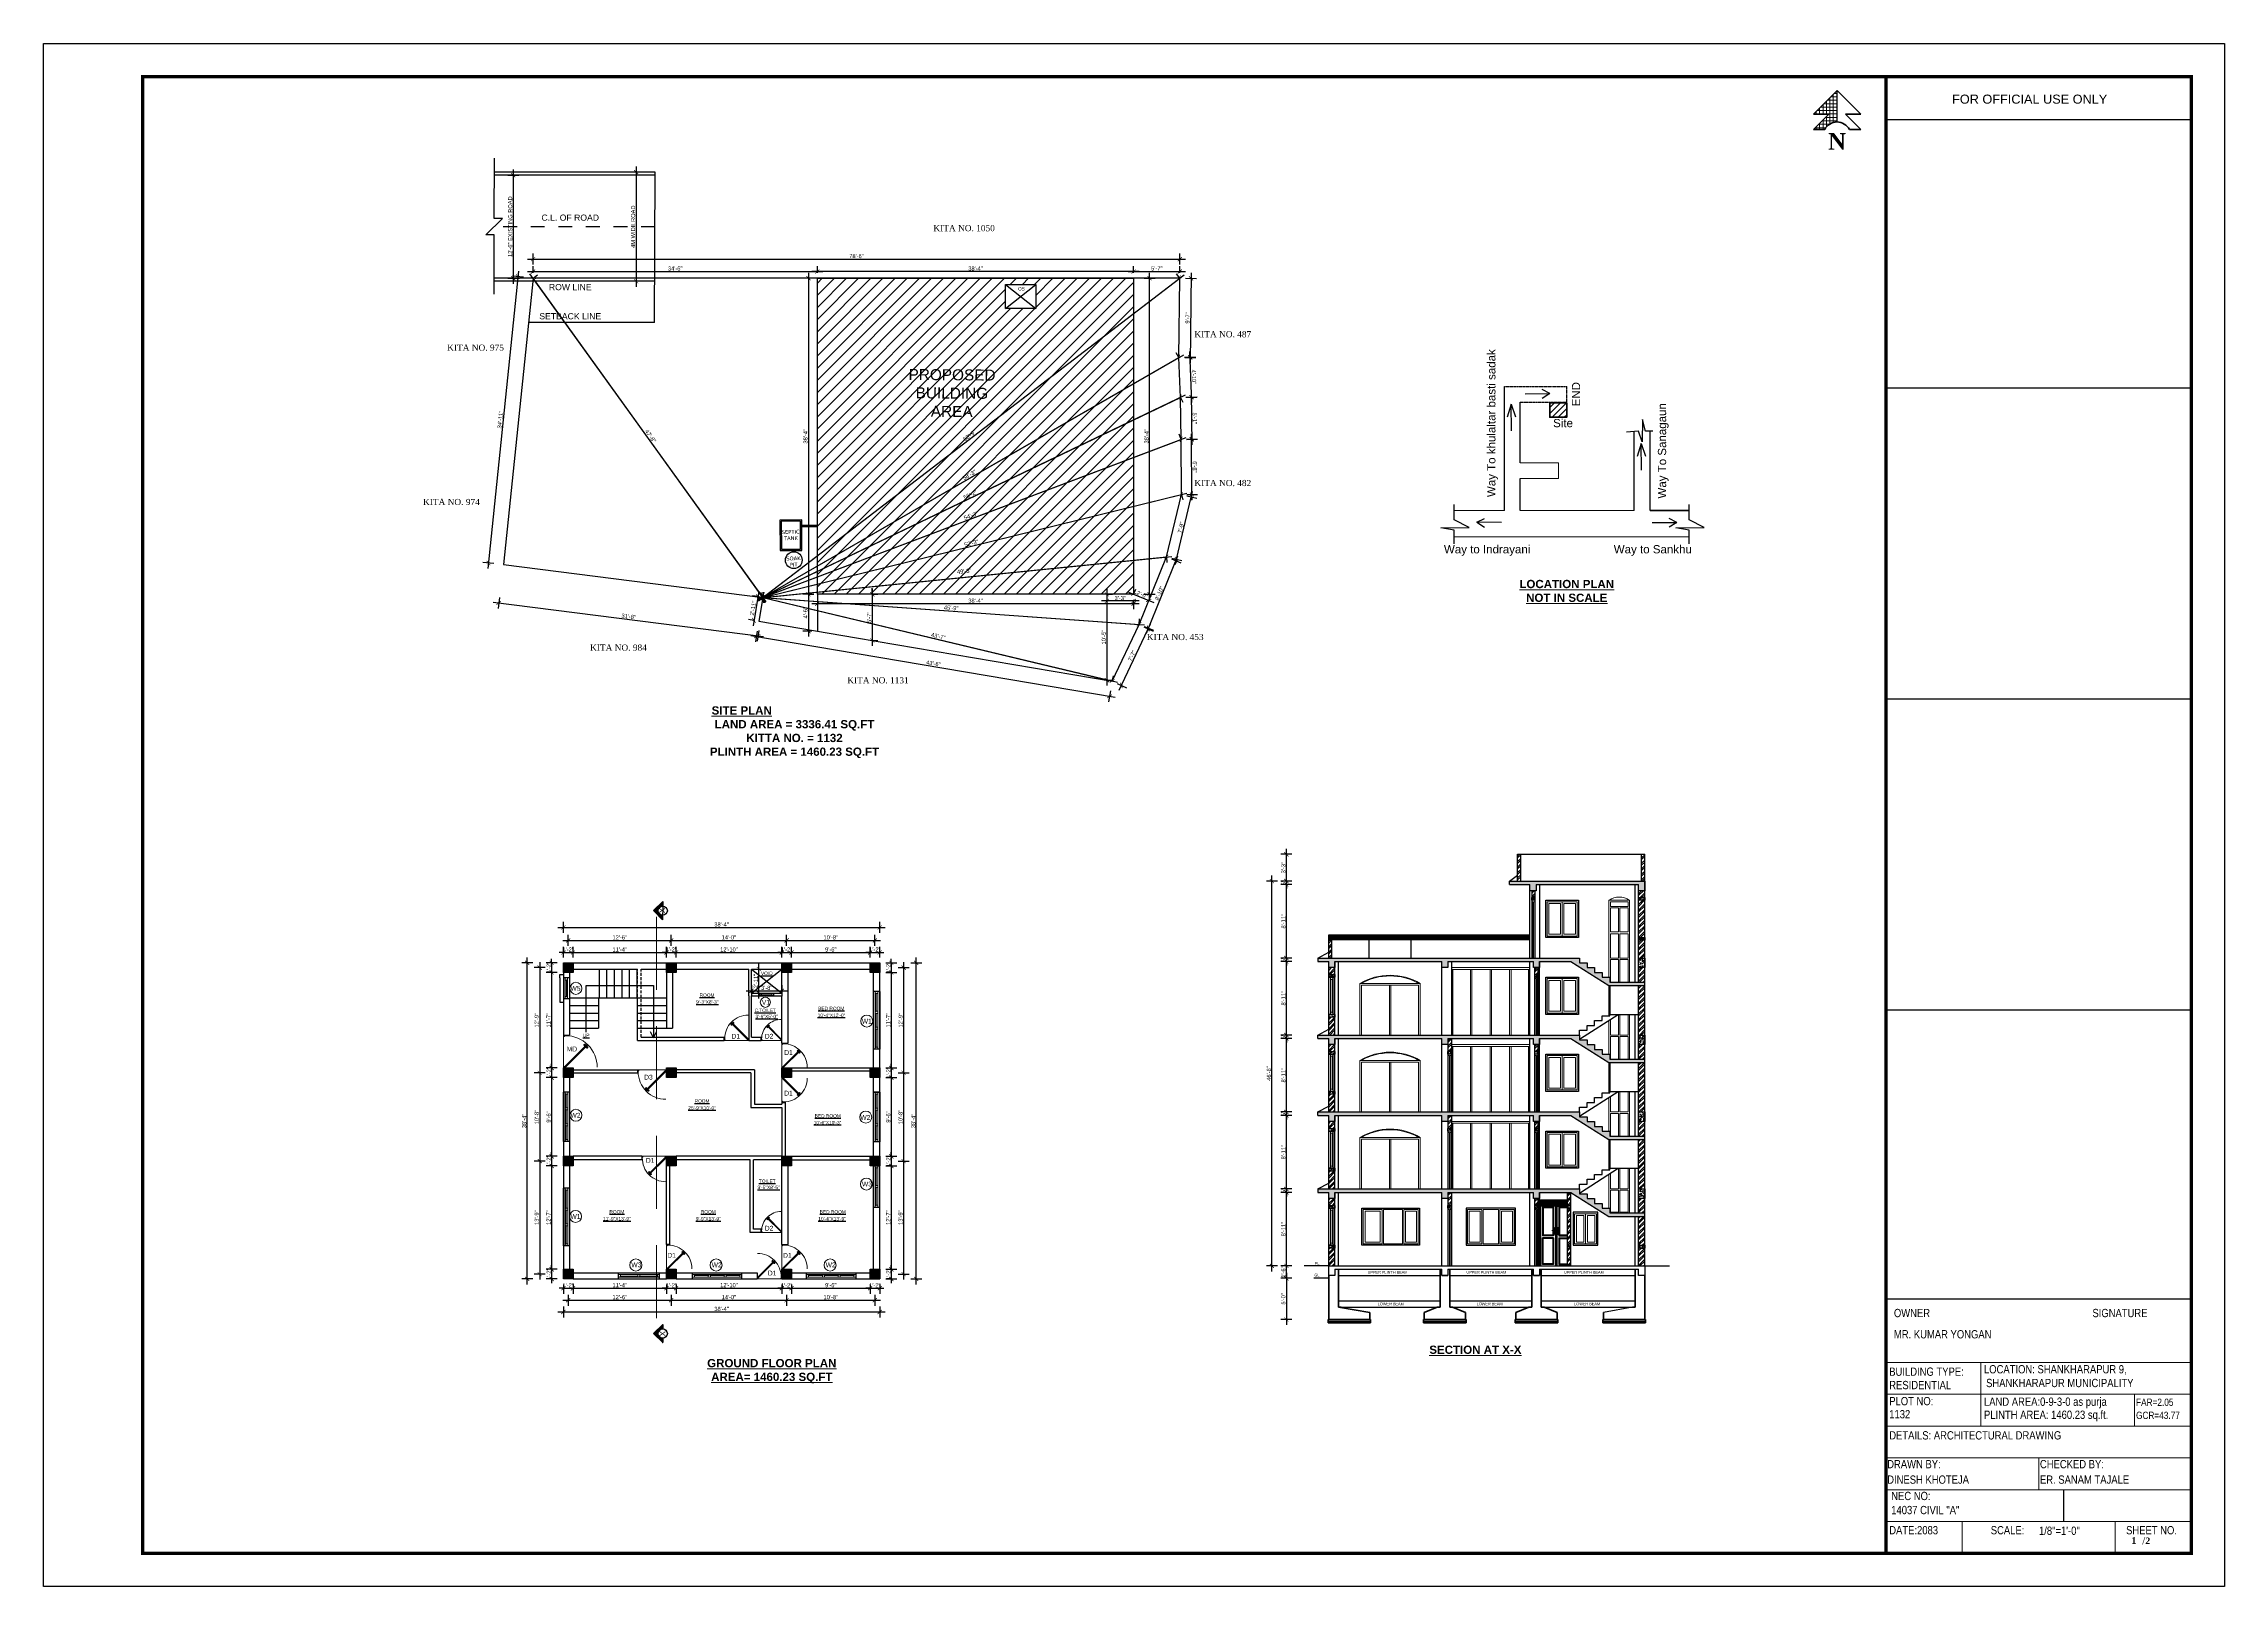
# Model space of a CAD drawing. Header units: inches. Extents: x 1397 to 20304, y -27267 to -746.
# Drawn here: x 3672 to 6847, y -24439 to -22194 of the extents above; entities that cross this region are included whole.
import ezdxf

# ---------------------------------------------------------------- set-up
doc = ezdxf.new("R2010")
doc.units = ezdxf.units.IN
doc.header["$LTSCALE"] = 17
doc.header["$MEASUREMENT"] = 0
for name, pattern in [('21_FP_00$0$HIDDEN', [0.375, 0.25, -0.125]), ('ACAD_ISO02W100', [15, 12, -3]), ('DASH', [0.35, 0.25, -0.1]), ('Dash1', [0.472441, 0.23622, -0.23622]), ('PHANTOM2', [1.25, 0.625, -0.125, 0.125, -0.125, 0.125, -0.125])]:
    doc.linetypes.add(name, pattern=pattern)
for name, color, linetype, lineweight in [('25 BOT BAR', 12, 'Continuous', 25), ('aa_section_line', 2, 'PHANTOM2', 13), ('DIMENSION', 142, 'Continuous', 13), ('door', 202, 'Continuous', 5), ('DOOR & WIN', 1, 'Continuous', 25), ('DW-SEC', 24, 'Continuous', 25), ('ELEVATION', 7, 'Continuous', 25), ('furnitures', 45, 'Continuous', 9), ('OUTLINE', 1, 'Continuous', 25), ('PUERTAS', 7, 'Continuous', 9), ('TEXT', 231, 'Continuous', 20), ('Text 0.200', 122, 'Continuous', 20), ('Toilet', 7, 'Continuous', 25), ('WALL', 1, 'Continuous', 35), ('Wall Plan_.50', 10, 'Continuous', 50), ('WINDOW FRAME', 161, 'Continuous', 20), ('WINDOW FRAME PLAN', 162, 'Continuous', 18)]:
    doc.layers.add(name, color=color, linetype=linetype, lineweight=lineweight)
for name, color, linetype in [('A-Sect-Iden', 111, 'Continuous'), ('A-Wall', 7, 'Continuous'), ('RIVER', 140, 'Continuous')]:
    doc.layers.add(name, color=color, linetype=linetype)
doc.styles.add('ARCHITECTURE', font='stylu.ttf')
doc.styles.add('DIMTEXT', font='arial.ttf', dxfattribs={"height": 6})
doc.styles.add('HEADING', font='swissel.ttf')
doc.styles.add('ordinary', font='ARIALN.TTF')
doc.styles.add('titles', font='arial.ttf')
doc.dimstyles.new('8 SCALE', dxfattribs={"dimscale": 0, "dimtxt": 6, "dimasz": 6, "dimexe": 8, "dimexo": 8, "dimgap": 1.25, "dimtad": 1, "dimdec": 0, "dimzin": 3, "dimdsep": 46, "dimlunit": 4, "dimtxsty": 'ARCHITECTURE', "dimblk": 'ARCHTICK', "dimcen": 8, "dimdle": 8, "dimclrd": 5, "dimclre": 5, "dimclrt": 7, "dimadec": 0, "dimazin": 0, "dimtfac": 0.75, "dimtdec": 0, "dimtix": 1, "dimtmove": 2, "dimatfit": 3, "dimldrblk": 'ARCHTICK', "dimfxl": 8, "dimfxlon": 1, "dimtolj": 1, "dimtzin": 0, "dimlwd": -1, "dimlwe": -1, "dimarcsym": 0})
pattern_1 = [(45, (-14453.672, -2544.322), (-3.9774756, 3.9774756), []), (45, (-14451.02, -2544.322), (-3.9774756, 3.9774756), [])]
pattern_2 = [(50, (-14453.672, -2544.322), (7.1726018, -0.6275213), [0.75, -8.25]), (355, (-14453.672, -2544.322), (-1.3875133, 7.5219213), [0.6, -6.6]), (100.451444, (-14453.074, -2544.374), (5.7850885, 6.8943999), [0.637402, -7.0114211]), (46.1842, (-14453.672, -2542.322), (10.6724133, -1.6551928), [1.125, -12.375]), (96.635635, (-14452.782, -2542.46), (9.3466195, 9.741186), [0.9561034, -10.5171376]), (351.184164, (-14453.672, -2542.322), (9.3466195, 9.741186), [0.9, -9.9]), (21, (-14452.672, -2542.822), (5.9690705, -4.0261889), [0.75, -8.25]), (326, (-14452.672, -2542.822), (2.4331533, 7.2515005), [0.6, -6.6]), (71.451445, (-14452.174, -2543.1576), (8.4022238, 3.2253115), [0.6374019, -7.0114211]), (37.5, (-14453.6717, -2544.322), (0.12159855, 3.32893854), [0, -6.52, 0, -6.7, 0, -6.625]), (7.5, (-14453.6717, -2544.322), (2.63069537, 3.9441171), [0, -3.82, 0, -6.37, 0, -2.525]), (327.5, (-14455.9017, -2544.322), (5.33822436, -0.22554872), [0, -2.5, 0, -7.8, 0, -10.35]), (317.5, (-14456.9017, -2544.322), (5.8318617, 1.0010498), [0, -3.25, 0, -5.18, 0, -7.35])]

# ---------------------------------------------------------------- blocks, each defined once
blk = doc.blocks.new('SDEGH')
at = {"layer": 'TEXT'}
h = blk.add_hatch(dxfattribs=at)
h.set_pattern_fill('NET', color=256, scale=40, style=0)
h.set_pattern_definition([(0, (43922.391, -13181.093), (0, 5), []), (90, (43922.391, -13181.093), (-5, 3e-16), [])])
h.paths.add_polyline_path([(52300.8, -9226.1), (52266.3, -9260.6), (52288.8, -9260.6), (52266.3, -9283.1), (52282.8, -9283.1, -0.284572), (52300.8, -9272)])
blk.add_line((52300.8, -9226.1), (52300.8, -9272), dxfattribs=at)
at = {"layer": 'WALL'}
for p, q in [((52266.3, -9260.6), (52300.8, -9226.1)), ((52335.4, -9260.6), (52300.8, -9226.1)), ((52266.3, -9260.6), (52288.8, -9260.6)), ((52266.3, -9283.1), (52288.8, -9260.6)), ((52335.4, -9260.6), (52312.9, -9260.6)), ((52335.4, -9283.1), (52312.9, -9260.6)), ((52266.3, -9283.1), (52282.8, -9283.1)), ((52335.4, -9283.1), (52318.8, -9283.1))]:
    blk.add_line(p, q, dxfattribs=at)
blk.add_arc((52300.8, -9292), 20.1, 26.4605, 153.5395, dxfattribs=at)
at = {"layer": 'Defpoints', "insert": (52287.7, -9288.2), "char_height": 24, "width": 23.16, "attachment_point": 1}
blk.add_mtext('{\\fTimes New Roman|b1|i0|c0|p18;N}', dxfattribs=at)
blk = doc.blocks.new('_ArchTick')
at = {"color": 0, "linetype": 'ByBlock', "const_width": 0.15}
blk.add_lwpolyline([(-0.5, -0.5), (0.5, 0.5)], dxfattribs=at)
blk = doc.blocks.new('*D3985')
at = {"layer": 'Defpoints', "color": 0, "transparency": 16777216}
for p in [(5326.1, -22507.3), (4384.5, -22535.1), (5326.1, -22535.1)]:
    blk.add_point(p, dxfattribs=at)
at = {"layer": 'OUTLINE', "color": 5, "transparency": 16777216}
for p, q in [((4376.5, -22507.3), (5334.1, -22507.3)), ((4384.5, -22515.3), (4384.5, -22499.3)), ((5326.1, -22515.3), (5326.1, -22499.3))]:
    blk.add_line(p, q, dxfattribs=at)
at = {"layer": 'OUTLINE', "color": 5, "transparency": 16777216, "xscale": 6, "yscale": 6, "zscale": 6, "rotation": 180}
blk.add_blockref('_ArchTick', (4384.5, -22507.3), dxfattribs=at)
at = {"layer": 'OUTLINE', "color": 5, "transparency": 16777216, "xscale": 6, "yscale": 6, "zscale": 6}
blk.add_blockref('_ArchTick', (5326.1, -22507.3), dxfattribs=at)
at = {"layer": 'OUTLINE', "color": 7, "transparency": 16777216, "insert": (4855.3, -22502.9), "char_height": 6, "attachment_point": 5, "style": 'ARCHITECTURE'}
blk.add_mtext('\\A1;78\'-6"', dxfattribs=at)
blk = doc.blocks.new('*D3974')
at = {"layer": 'Defpoints', "color": 0, "transparency": 16777216}
for p in [(4798.3, -22535.1), (4785.4, -22995.1), (4798.3, -22995.1)]:
    blk.add_point(p, dxfattribs=at)
at = {"layer": 'OUTLINE', "color": 5, "transparency": 16777216}
for p, q in [((4790.3, -22535.1), (4777.4, -22535.1)), ((4785.4, -22527.1), (4785.4, -23003.1)), ((4790.3, -22995.1), (4777.4, -22995.1))]:
    blk.add_line(p, q, dxfattribs=at)
at = {"layer": 'OUTLINE', "color": 5, "transparency": 16777216, "xscale": 6, "yscale": 6, "zscale": 6}
for p, rotation in [((4785.4, -22535.1), 90), ((4785.4, -22995.1), 270)]:
    blk.add_blockref('_ArchTick', p, dxfattribs=dict(at, rotation=rotation))
at = {"layer": 'OUTLINE', "color": 7, "transparency": 16777216, "insert": (4781, -22765.1), "char_height": 6, "attachment_point": 5, "rotation": 90, "style": 'ARCHITECTURE'}
blk.add_mtext('\\A1;38\'-4"', dxfattribs=at)
blk = doc.blocks.new('*D3975')
at = {"layer": 'Defpoints', "color": 0, "transparency": 16777216}
for p in [(4798.3, -22995.1), (5258.8, -22995.1), (5258.8, -23008.7)]:
    blk.add_point(p, dxfattribs=at)
at = {"layer": 'OUTLINE', "color": 5, "transparency": 16777216}
for p, q in [((4790.3, -23008.7), (5266.8, -23008.7)), ((4798.3, -23003.1), (4798.3, -23016.7)), ((5258.8, -23003.1), (5258.8, -23016.7))]:
    blk.add_line(p, q, dxfattribs=at)
at = {"layer": 'OUTLINE', "color": 5, "transparency": 16777216, "xscale": 6, "yscale": 6, "zscale": 6, "rotation": 180}
blk.add_blockref('_ArchTick', (4798.3, -23008.7), dxfattribs=at)
at = {"layer": 'OUTLINE', "color": 5, "transparency": 16777216, "xscale": 6, "yscale": 6, "zscale": 6}
blk.add_blockref('_ArchTick', (5258.8, -23008.7), dxfattribs=at)
at = {"layer": 'OUTLINE', "color": 7, "transparency": 16777216, "insert": (5028.6, -23004.3), "char_height": 6, "attachment_point": 5, "style": 'ARCHITECTURE'}
blk.add_mtext('\\A1;38\'-4"', dxfattribs=at)
blk = doc.blocks.new('*D3976')
at = {"layer": 'Defpoints', "color": 0, "transparency": 16777216}
for p in [(5258.8, -22535.1), (5282, -22535.1), (5258.8, -22995.1)]:
    blk.add_point(p, dxfattribs=at)
at = {"layer": 'OUTLINE', "color": 5, "transparency": 16777216}
for p, q in [((5274, -22535.1), (5290, -22535.1)), ((5282, -23003.1), (5282, -22527.1)), ((5274, -22995.1), (5290, -22995.1))]:
    blk.add_line(p, q, dxfattribs=at)
at = {"layer": 'OUTLINE', "color": 5, "transparency": 16777216, "xscale": 6, "yscale": 6, "zscale": 6}
for p, rotation in [((5282, -22535.1), 90), ((5282, -22995.1), 270)]:
    blk.add_blockref('_ArchTick', p, dxfattribs=dict(at, rotation=rotation))
at = {"layer": 'OUTLINE', "color": 7, "transparency": 16777216, "insert": (5277.6, -22765.1), "char_height": 6, "attachment_point": 5, "rotation": 90, "style": 'ARCHITECTURE'}
blk.add_mtext('\\A1;38\'-4"', dxfattribs=at)
blk = doc.blocks.new('*D3977')
at = {"layer": 'Defpoints', "color": 0, "transparency": 16777216}
for p in [(4798.3, -22525.4), (4798.3, -22535.1), (5258.8, -22535.1)]:
    blk.add_point(p, dxfattribs=at)
at = {"layer": 'OUTLINE', "color": 5, "transparency": 16777216}
for p, q in [((5266.8, -22525.4), (4790.3, -22525.4)), ((4798.3, -22527.1), (4798.3, -22517.4)), ((5258.8, -22527.1), (5258.8, -22517.4))]:
    blk.add_line(p, q, dxfattribs=at)
at = {"layer": 'OUTLINE', "color": 5, "transparency": 16777216, "xscale": 6, "yscale": 6, "zscale": 6, "rotation": 180}
blk.add_blockref('_ArchTick', (4798.3, -22525.4), dxfattribs=at)
at = {"layer": 'OUTLINE', "color": 5, "transparency": 16777216, "xscale": 6, "yscale": 6, "zscale": 6}
blk.add_blockref('_ArchTick', (5258.8, -22525.4), dxfattribs=at)
at = {"layer": 'OUTLINE', "color": 7, "transparency": 16777216, "insert": (5028.6, -22521), "char_height": 6, "attachment_point": 5, "style": 'ARCHITECTURE'}
blk.add_mtext('\\A1;38\'-4"', dxfattribs=at)
blk = doc.blocks.new('*D3978')
at = {"layer": 'Defpoints', "color": 0, "transparency": 16777216}
for p in [(5258.8, -22535.1), (5326.1, -22525.4), (5326.1, -22535.1)]:
    blk.add_point(p, dxfattribs=at)
at = {"layer": 'OUTLINE', "color": 5, "transparency": 16777216}
for p, q in [((5250.8, -22525.4), (5334.1, -22525.4)), ((5258.8, -22527.1), (5258.8, -22517.4)), ((5326.1, -22527.1), (5326.1, -22517.4))]:
    blk.add_line(p, q, dxfattribs=at)
at = {"layer": 'OUTLINE', "color": 5, "transparency": 16777216, "xscale": 6, "yscale": 6, "zscale": 6, "rotation": 180}
blk.add_blockref('_ArchTick', (5258.8, -22525.4), dxfattribs=at)
at = {"layer": 'OUTLINE', "color": 5, "transparency": 16777216, "xscale": 6, "yscale": 6, "zscale": 6}
blk.add_blockref('_ArchTick', (5326.1, -22525.4), dxfattribs=at)
at = {"layer": 'OUTLINE', "color": 7, "transparency": 16777216, "insert": (5292.5, -22520.9), "char_height": 6, "attachment_point": 5, "style": 'ARCHITECTURE'}
blk.add_mtext('\\A1;5\'-7"', dxfattribs=at)
blk = doc.blocks.new('*D3986')
at = {"layer": 'Defpoints', "color": 0, "transparency": 16777216}
for p in [(4384.5, -22535.1), (4798.3, -22525.4), (4798.3, -22535.1)]:
    blk.add_point(p, dxfattribs=at)
at = {"layer": 'OUTLINE', "color": 5, "transparency": 16777216}
for p, q in [((4376.5, -22525.4), (4806.3, -22525.4)), ((4384.5, -22527.1), (4384.5, -22517.4)), ((4798.3, -22527.1), (4798.3, -22517.4))]:
    blk.add_line(p, q, dxfattribs=at)
at = {"layer": 'OUTLINE', "color": 5, "transparency": 16777216, "xscale": 6, "yscale": 6, "zscale": 6, "rotation": 180}
blk.add_blockref('_ArchTick', (4384.5, -22525.4), dxfattribs=at)
at = {"layer": 'OUTLINE', "color": 5, "transparency": 16777216, "xscale": 6, "yscale": 6, "zscale": 6}
blk.add_blockref('_ArchTick', (4798.3, -22525.4), dxfattribs=at)
at = {"layer": 'OUTLINE', "color": 7, "transparency": 16777216, "insert": (4591.4, -22521), "char_height": 6, "attachment_point": 5, "style": 'ARCHITECTURE'}
blk.add_mtext('\\A1;34\'-6"', dxfattribs=at)
blk = doc.blocks.new('*D3987')
at = {"layer": 'Defpoints', "color": 0, "transparency": 16777216}
for p in [(4384.5, -22535.1), (4384.5, -22535.1), (4718.9, -22999.7)]:
    blk.add_point(p, dxfattribs=at)
at = {"layer": 'OUTLINE', "color": 5, "transparency": 16777216}
for p, q in [((4723.6, -23006.2), (4379.9, -22528.6)), ((4384.5, -22535.1), (4391, -22530.4)), ((4718.9, -22999.7), (4725.4, -22995.1))]:
    blk.add_line(p, q, dxfattribs=at)
at = {"layer": 'OUTLINE', "color": 5, "transparency": 16777216, "xscale": 6, "yscale": 6, "zscale": 6}
for p, rotation in [((4384.5, -22535.1), 125.7398794609257), ((4718.9, -22999.7), 305.7398794609257)]:
    blk.add_blockref('_ArchTick', p, dxfattribs=dict(at, rotation=rotation))
at = {"layer": 'OUTLINE', "color": 7, "transparency": 16777216, "insert": (4555.4, -22764.8), "char_height": 6, "attachment_point": 5, "rotation": 305.7399, "style": 'ARCHITECTURE'}
blk.add_mtext('\\A1;47\'-8"', dxfattribs=at)
blk = doc.blocks.new('*D3988')
at = {"layer": 'Defpoints', "color": 0, "transparency": 16777216}
for p in [(5326.1, -22535.1), (5326.1, -22535.1), (4718.9, -22999.7)]:
    blk.add_point(p, dxfattribs=at)
at = {"layer": 'OUTLINE', "color": 5, "transparency": 16777216}
for p, q in [((4712.6, -23004.6), (5332.5, -22530.2)), ((5326.1, -22535.1), (5321.3, -22528.7)), ((4718.9, -22999.7), (4714.1, -22993.4))]:
    blk.add_line(p, q, dxfattribs=at)
at = {"layer": 'OUTLINE', "color": 5, "transparency": 16777216, "xscale": 6, "yscale": 6, "zscale": 6}
for p, rotation in [((5326.1, -22535.1), 37.42406054625734), ((4718.9, -22999.7), 217.4240605462573)]:
    blk.add_blockref('_ArchTick', p, dxfattribs=dict(at, rotation=rotation))
at = {"layer": 'OUTLINE', "color": 7, "transparency": 16777216, "insert": (5019.9, -22763.9), "char_height": 6, "attachment_point": 5, "rotation": 37.4241, "style": 'ARCHITECTURE'}
blk.add_mtext('\\A1;63\'-9"', dxfattribs=at)
blk = doc.blocks.new('*D3989')
at = {"layer": 'Defpoints', "color": 0, "transparency": 16777216}
for p in [(5324.8, -22650.5), (5324.8, -22650.5), (4718.9, -22999.7)]:
    blk.add_point(p, dxfattribs=at)
at = {"layer": 'OUTLINE', "color": 5, "transparency": 16777216}
for p, q in [((4712, -23003.7), (5331.8, -22646.5)), ((5324.8, -22650.5), (5320.8, -22643.5)), ((4718.9, -22999.7), (4714.9, -22992.8))]:
    blk.add_line(p, q, dxfattribs=at)
at = {"layer": 'OUTLINE', "color": 5, "transparency": 16777216, "xscale": 6, "yscale": 6, "zscale": 6}
for p, rotation in [((5324.8, -22650.5), 29.9628281040073), ((4718.9, -22999.7), 209.9628281040073)]:
    blk.add_blockref('_ArchTick', p, dxfattribs=dict(at, rotation=rotation))
at = {"layer": 'OUTLINE', "color": 7, "transparency": 16777216, "insert": (5019.7, -22821.3), "char_height": 6, "attachment_point": 5, "rotation": 29.9628, "style": 'ARCHITECTURE'}
blk.add_mtext('\\A1;58\'-3"', dxfattribs=at)
blk = doc.blocks.new('*D3990')
at = {"layer": 'Defpoints', "color": 0, "transparency": 16777216}
for p in [(5327, -22708.5), (5327, -22708.5), (4718.9, -22999.7)]:
    blk.add_point(p, dxfattribs=at)
at = {"layer": 'OUTLINE', "color": 5, "transparency": 16777216}
for p, q in [((4711.7, -23003.2), (5334.2, -22705)), ((5327, -22708.5), (5330.4, -22715.7)), ((4718.9, -22999.7), (4722.4, -23007))]:
    blk.add_line(p, q, dxfattribs=at)
at = {"layer": 'OUTLINE', "color": 5, "transparency": 16777216, "xscale": 6, "yscale": 6, "zscale": 6}
for p, rotation in [((5327, -22708.5), 25.5953412940383), ((4718.9, -22999.7), 205.5953412940383)]:
    blk.add_blockref('_ArchTick', p, dxfattribs=dict(at, rotation=rotation))
at = {"layer": 'OUTLINE', "color": 7, "transparency": 16777216, "insert": (5021, -22850.2), "char_height": 6, "attachment_point": 5, "rotation": 25.5953, "style": 'ARCHITECTURE'}
blk.add_mtext('\\A1;56\'-2"', dxfattribs=at)
blk = doc.blocks.new('*D3991')
at = {"layer": 'Defpoints', "color": 0, "transparency": 16777216}
for p in [(5327.8, -22769.6), (5327.8, -22769.6), (4718.9, -22999.7)]:
    blk.add_point(p, dxfattribs=at)
at = {"layer": 'OUTLINE', "color": 5, "transparency": 16777216}
for p, q in [((5327.8, -22769.6), (5325, -22762.1)), ((4711.4, -23002.6), (5335.3, -22766.8)), ((4718.9, -22999.7), (4716.1, -22992.3))]:
    blk.add_line(p, q, dxfattribs=at)
at = {"layer": 'OUTLINE', "color": 5, "transparency": 16777216, "xscale": 6, "yscale": 6, "zscale": 6}
for p, rotation in [((5327.8, -22769.6), 20.7046822510771), ((4718.9, -22999.7), 200.7046822510771)]:
    blk.add_blockref('_ArchTick', p, dxfattribs=dict(at, rotation=rotation))
at = {"layer": 'OUTLINE', "color": 7, "transparency": 16777216, "insert": (5021.8, -22880.6), "char_height": 6, "attachment_point": 5, "rotation": 20.7047, "style": 'ARCHITECTURE'}
blk.add_mtext('\\A1;54\'-3"', dxfattribs=at)
blk = doc.blocks.new('*D3992')
at = {"layer": 'Defpoints', "color": 0, "transparency": 16777216}
for p in [(5328.3, -22850), (5328.3, -22850), (4718.9, -22999.7)]:
    blk.add_point(p, dxfattribs=at)
at = {"layer": 'OUTLINE', "color": 5, "transparency": 16777216}
for p, q in [((4711.2, -23001.7), (5336, -22848.1)), ((5328.3, -22850), (5330.2, -22857.7)), ((4718.9, -22999.7), (4720.8, -23007.5))]:
    blk.add_line(p, q, dxfattribs=at)
at = {"layer": 'OUTLINE', "color": 5, "transparency": 16777216, "xscale": 6, "yscale": 6, "zscale": 6}
for p, rotation in [((5328.3, -22850), 13.8089202025117), ((4718.9, -22999.7), 193.8089202025117)]:
    blk.add_blockref('_ArchTick', p, dxfattribs=dict(at, rotation=rotation))
at = {"layer": 'OUTLINE', "color": 7, "transparency": 16777216, "insert": (5022.6, -22920.6), "char_height": 6, "attachment_point": 5, "rotation": 13.8089, "style": 'ARCHITECTURE'}
blk.add_mtext('\\A1;52\'-3"', dxfattribs=at)
blk = doc.blocks.new('*D3993')
at = {"layer": 'Defpoints', "color": 0, "transparency": 16777216}
for p in [(5306.5, -22940.7), (5306.5, -22940.7), (4718.9, -22999.7)]:
    blk.add_point(p, dxfattribs=at)
at = {"layer": 'OUTLINE', "color": 5, "transparency": 16777216}
for p, q in [((4711, -23000.5), (5314.5, -22939.9)), ((5306.5, -22940.7), (5307.3, -22948.6)), ((4718.9, -22999.7), (4719.7, -23007.7))]:
    blk.add_line(p, q, dxfattribs=at)
at = {"layer": 'OUTLINE', "color": 5, "transparency": 16777216, "xscale": 6, "yscale": 6, "zscale": 6}
for p, rotation in [((5306.5, -22940.7), 5.739358290256903), ((4718.9, -22999.7), 185.7393582902569)]:
    blk.add_blockref('_ArchTick', p, dxfattribs=dict(at, rotation=rotation))
at = {"layer": 'OUTLINE', "color": 7, "transparency": 16777216, "insert": (5012.1, -22961.6), "char_height": 6, "attachment_point": 5, "rotation": 5.7394, "style": 'ARCHITECTURE'}
blk.add_mtext('\\A1;49\'-3"', dxfattribs=at)
blk = doc.blocks.new('*D3994')
at = {"layer": 'Defpoints', "color": 0, "transparency": 16777216}
for p in [(4718.9, -22999.7), (5266.6, -23038.8), (5266.6, -23038.8)]:
    blk.add_point(p, dxfattribs=at)
at = {"layer": 'OUTLINE', "color": 5, "transparency": 16777216}
for p, q in [((4710.9, -22999.2), (5274.6, -23039.4)), ((4718.9, -22999.7), (4719.5, -22991.8)), ((5266.6, -23038.8), (5267.1, -23030.9))]:
    blk.add_line(p, q, dxfattribs=at)
at = {"layer": 'OUTLINE', "color": 5, "transparency": 16777216, "xscale": 6, "yscale": 6, "zscale": 6}
for p, rotation in [((4718.9, -22999.7), 175.9170253960501), ((5266.6, -23038.8), 355.9170253960501)]:
    blk.add_blockref('_ArchTick', p, dxfattribs=dict(at, rotation=rotation))
at = {"layer": 'OUTLINE', "color": 7, "transparency": 16777216, "insert": (4993.1, -23014.9), "char_height": 6, "attachment_point": 5, "rotation": 355.917, "style": 'ARCHITECTURE'}
blk.add_mtext('\\A1;45\'-9"', dxfattribs=at)
blk = doc.blocks.new('*D3995')
at = {"layer": 'Defpoints', "color": 0, "transparency": 16777216}
for p in [(4718.9, -22999.7), (5227.5, -23121.3), (5227.5, -23121.3)]:
    blk.add_point(p, dxfattribs=at)
at = {"layer": 'OUTLINE', "color": 5, "transparency": 16777216}
for p, q in [((4711.1, -22997.9), (5235.3, -23123.1)), ((4718.9, -22999.7), (4720.8, -22992)), ((5227.5, -23121.3), (5229.4, -23113.5))]:
    blk.add_line(p, q, dxfattribs=at)
at = {"layer": 'OUTLINE', "color": 5, "transparency": 16777216, "xscale": 6, "yscale": 6, "zscale": 6}
for p, rotation in [((4718.9, -22999.7), 166.5628021424033), ((5227.5, -23121.3), 346.5628021424033)]:
    blk.add_blockref('_ArchTick', p, dxfattribs=dict(at, rotation=rotation))
at = {"layer": 'OUTLINE', "color": 7, "transparency": 16777216, "insert": (4974.3, -23056.2), "char_height": 6, "attachment_point": 5, "rotation": 346.5628, "style": 'ARCHITECTURE'}
blk.add_mtext('\\A1;43\'-7"', dxfattribs=at)
blk = doc.blocks.new('*D3996')
at = {"layer": 'Defpoints', "color": 0, "transparency": 16777216}
for p in [(4718.9, -22999.7), (4706, -23033), (4713.1, -23034.2)]:
    blk.add_point(p, dxfattribs=at)
at = {"layer": 'OUTLINE', "color": 5, "transparency": 16777216}
for p, q in [((4711.8, -22998.5), (4703.9, -22997.2)), ((4713.1, -22990.7), (4704.7, -23040.9)), ((4706, -23033), (4698.1, -23031.7))]:
    blk.add_line(p, q, dxfattribs=at)
at = {"layer": 'OUTLINE', "color": 5, "transparency": 16777216, "xscale": 6, "yscale": 6, "zscale": 6}
for p, rotation in [((4711.8, -22998.5), 80.49455252683555), ((4706, -23033), 260.4945525268356)]:
    blk.add_blockref('_ArchTick', p, dxfattribs=dict(at, rotation=rotation))
at = {"layer": 'OUTLINE', "color": 7, "transparency": 16777216, "insert": (4704.6, -23015.1), "char_height": 6, "attachment_point": 5, "rotation": 80.4946, "style": 'ARCHITECTURE'}
blk.add_mtext('\\A1;2\'-11"', dxfattribs=at)
blk = doc.blocks.new('*D3997')
at = {"layer": 'Defpoints', "color": 0, "transparency": 16777216}
for p in [(4341.6, -22951.9), (4718.9, -22999.7), (4711.8, -23055.6)]:
    blk.add_point(p, dxfattribs=at)
at = {"layer": 'OUTLINE', "color": 5, "transparency": 16777216}
for p, q in [((4326.6, -23006.7), (4719.8, -23056.6)), ((4335.6, -22999.8), (4333.5, -23015.7)), ((4712.9, -23047.6), (4710.8, -23063.5))]:
    blk.add_line(p, q, dxfattribs=at)
at = {"layer": 'OUTLINE', "color": 5, "transparency": 16777216, "xscale": 6, "yscale": 6, "zscale": 6}
for p, rotation in [((4334.5, -23007.7), 172.7744740016134), ((4711.8, -23055.6), 352.7744740016134)]:
    blk.add_blockref('_ArchTick', p, dxfattribs=dict(at, rotation=rotation))
at = {"layer": 'OUTLINE', "color": 7, "transparency": 16777216, "insert": (4523.7, -23027.3), "char_height": 6, "attachment_point": 5, "rotation": 352.7745, "style": 'ARCHITECTURE'}
blk.add_mtext('\\A1;31\'-8"', dxfattribs=at)
blk = doc.blocks.new('*D3998')
at = {"layer": 'Defpoints', "color": 0, "transparency": 16777216}
for p in [(4384.5, -22535.1), (4319.5, -22949.6), (4341.6, -22951.9)]:
    blk.add_point(p, dxfattribs=at)
at = {"layer": 'OUTLINE', "color": 5, "transparency": 16777216}
for p, q in [((4363.3, -22524.8), (4318.7, -22957.6)), ((4370.4, -22533.6), (4354.5, -22532)), ((4327.5, -22950.4), (4311.5, -22948.8))]:
    blk.add_line(p, q, dxfattribs=at)
at = {"layer": 'OUTLINE', "color": 5, "transparency": 16777216, "xscale": 6, "yscale": 6, "zscale": 6}
for p, rotation in [((4362.4, -22532.8), 84.12042794738267), ((4319.5, -22949.6), 264.1204279473827)]:
    blk.add_blockref('_ArchTick', p, dxfattribs=dict(at, rotation=rotation))
at = {"layer": 'OUTLINE', "color": 7, "transparency": 16777216, "insert": (4336.6, -22740.8), "char_height": 6, "attachment_point": 5, "rotation": 84.1204, "style": 'ARCHITECTURE'}
blk.add_mtext('\\A1;34\'-11"', dxfattribs=at)
blk = doc.blocks.new('*D3999')
at = {"layer": 'Defpoints', "color": 0, "transparency": 16777216}
for p in [(4328.2, -22385.1), (4327.7, -22535.1), (4355.6, -22535.1)]:
    blk.add_point(p, dxfattribs=at)
at = {"layer": 'OUTLINE', "color": 5, "transparency": 16777216}
for p, q in [((4355.6, -22377.1), (4355.6, -22543.1)), ((4347.6, -22385.1), (4363.6, -22385.1)), ((4347.6, -22535.1), (4363.6, -22535.1))]:
    blk.add_line(p, q, dxfattribs=at)
at = {"layer": 'OUTLINE', "color": 5, "transparency": 16777216, "xscale": 6, "yscale": 6, "zscale": 6}
for p, rotation in [((4355.6, -22385.1), 90), ((4355.6, -22535.1), 270)]:
    blk.add_blockref('_ArchTick', p, dxfattribs=dict(at, rotation=rotation))
at = {"layer": 'OUTLINE', "color": 7, "transparency": 16777216, "insert": (4351.2, -22460.1), "char_height": 6, "attachment_point": 5, "rotation": 90, "style": 'ARCHITECTURE'}
blk.add_mtext('\\A1;12\'-6" EXISTING ROAD', dxfattribs=at)
blk = doc.blocks.new('*D4000')
at = {"layer": 'Defpoints', "color": 0, "transparency": 16777216}
for p in [(4562.3, -22380.6), (4534.5, -22539.6), (4561.5, -22539.6)]:
    blk.add_point(p, dxfattribs=at)
at = {"layer": 'OUTLINE', "color": 5, "transparency": 16777216}
for p, q in [((4542.5, -22380.6), (4526.5, -22380.6)), ((4534.5, -22372.6), (4534.5, -22547.6)), ((4542.5, -22539.6), (4526.5, -22539.6))]:
    blk.add_line(p, q, dxfattribs=at)
at = {"layer": 'OUTLINE', "color": 5, "transparency": 16777216, "xscale": 6, "yscale": 6, "zscale": 6}
for p, rotation in [((4534.5, -22380.6), 90), ((4534.5, -22539.6), 270)]:
    blk.add_blockref('_ArchTick', p, dxfattribs=dict(at, rotation=rotation))
at = {"layer": 'OUTLINE', "color": 7, "transparency": 16777216, "insert": (4530.1, -22460.1), "char_height": 6, "attachment_point": 5, "rotation": 90, "style": 'ARCHITECTURE'}
blk.add_mtext('\\A1;4M WIDE ROAD', dxfattribs=at)
blk = doc.blocks.new('*D4001')
at = {"layer": 'Defpoints', "color": 0, "transparency": 16777216}
for p in [(5324.8, -22650.5), (5341, -22649.9), (5327, -22708.5)]:
    blk.add_point(p, dxfattribs=at)
at = {"layer": 'OUTLINE', "color": 5, "transparency": 16777216}
for p, q in [((5333, -22650.2), (5349, -22649.6)), ((5343.4, -22715.9), (5340.7, -22641.9)), ((5335.1, -22708.2), (5351.1, -22707.6))]:
    blk.add_line(p, q, dxfattribs=at)
at = {"layer": 'OUTLINE', "color": 5, "transparency": 16777216, "xscale": 6, "yscale": 6, "zscale": 6}
for p, rotation in [((5341, -22649.9), 92.10600920899331), ((5343.1, -22707.9), 272.1060092089933)]:
    blk.add_blockref('_ArchTick', p, dxfattribs=dict(at, rotation=rotation))
at = {"layer": 'OUTLINE', "color": 7, "transparency": 16777216, "insert": (5346.5, -22678.7), "char_height": 6, "attachment_point": 5, "rotation": 272.106, "style": 'ARCHITECTURE'}
blk.add_mtext('\\A1;4\'-10"', dxfattribs=at)
blk = doc.blocks.new('*D4002')
at = {"layer": 'Defpoints', "color": 0, "transparency": 16777216}
for p in [(5327, -22708.5), (5342.9, -22708.3), (5327.8, -22769.6)]:
    blk.add_point(p, dxfattribs=at)
at = {"layer": 'OUTLINE', "color": 5, "transparency": 16777216}
for p, q in [((5335, -22708.4), (5350.9, -22708.2)), ((5343.9, -22777.4), (5342.8, -22700.3)), ((5335.8, -22769.5), (5351.7, -22769.3))]:
    blk.add_line(p, q, dxfattribs=at)
at = {"layer": 'OUTLINE', "color": 5, "transparency": 16777216, "xscale": 6, "yscale": 6, "zscale": 6}
for p, rotation in [((5342.9, -22708.3), 90.79564873130437), ((5343.7, -22769.4), 270.7956487313044)]:
    blk.add_blockref('_ArchTick', p, dxfattribs=dict(at, rotation=rotation))
at = {"layer": 'OUTLINE', "color": 7, "transparency": 16777216, "insert": (5347.7, -22738.8), "char_height": 6, "attachment_point": 5, "rotation": 270.7956, "style": 'ARCHITECTURE'}
blk.add_mtext('\\A1;5\'-1"', dxfattribs=at)
blk = doc.blocks.new('*D4003')
at = {"layer": 'Defpoints', "color": 0, "transparency": 16777216}
for p in [(5327.8, -22769.6), (5343.2, -22769.5), (5328.3, -22850)]:
    blk.add_point(p, dxfattribs=at)
at = {"layer": 'OUTLINE', "color": 5, "transparency": 16777216}
for p, q in [((5343.7, -22857.9), (5343.2, -22761.5)), ((5335.8, -22769.6), (5351.2, -22769.5)), ((5336.3, -22849.9), (5351.7, -22849.8))]:
    blk.add_line(p, q, dxfattribs=at)
at = {"layer": 'OUTLINE', "color": 5, "transparency": 16777216, "xscale": 6, "yscale": 6, "zscale": 6}
for p, rotation in [((5343.2, -22769.5), 90.34103641696842), ((5343.7, -22849.9), 270.3410364169684)]:
    blk.add_blockref('_ArchTick', p, dxfattribs=dict(at, rotation=rotation))
at = {"layer": 'OUTLINE', "color": 7, "transparency": 16777216, "insert": (5347.8, -22809.7), "char_height": 6, "attachment_point": 5, "rotation": 270.341, "style": 'ARCHITECTURE'}
blk.add_mtext('\\A1;6\'-8"', dxfattribs=at)
blk = doc.blocks.new('*D4004')
at = {"layer": 'Defpoints', "color": 0, "transparency": 16777216}
for p in [(5328.3, -22850), (5342.9, -22853.5), (5306.5, -22940.7)]:
    blk.add_point(p, dxfattribs=at)
at = {"layer": 'OUTLINE', "color": 5, "transparency": 16777216}
for p, q in [((5319.2, -22952), (5344.7, -22845.7)), ((5336.1, -22851.8), (5350.7, -22855.3)), ((5314.3, -22942.6), (5328.9, -22946.1))]:
    blk.add_line(p, q, dxfattribs=at)
at = {"layer": 'OUTLINE', "color": 5, "transparency": 16777216, "xscale": 6, "yscale": 6, "zscale": 6}
for p, rotation in [((5342.9, -22853.5), 76.5000800018963), ((5321.1, -22944.2), 256.5000800018963)]:
    blk.add_blockref('_ArchTick', p, dxfattribs=dict(at, rotation=rotation))
at = {"layer": 'OUTLINE', "color": 7, "transparency": 16777216, "insert": (5327.6, -22897.8), "char_height": 6, "attachment_point": 5, "rotation": 76.5001, "style": 'ARCHITECTURE'}
blk.add_mtext('\\A1;7\'-9"', dxfattribs=at)
blk = doc.blocks.new('*D4005')
at = {"layer": 'Defpoints', "color": 0, "transparency": 16777216}
for p in [(5306.5, -22940.7), (5320.3, -22946.3), (5266.6, -23038.8)]:
    blk.add_point(p, dxfattribs=at)
at = {"layer": 'OUTLINE', "color": 5, "transparency": 16777216}
for p, q in [((5277.3, -23051.8), (5323.3, -22938.9)), ((5313.9, -22943.7), (5327.7, -22949.3)), ((5274, -23041.8), (5287.8, -23047.5))]:
    blk.add_line(p, q, dxfattribs=at)
at = {"layer": 'OUTLINE', "color": 5, "transparency": 16777216, "xscale": 6, "yscale": 6, "zscale": 6}
for p, rotation in [((5320.3, -22946.3), 67.86620651613339), ((5280.4, -23044.4), 247.8662065161334)]:
    blk.add_blockref('_ArchTick', p, dxfattribs=dict(at, rotation=rotation))
at = {"layer": 'OUTLINE', "color": 7, "transparency": 16777216, "insert": (5296.3, -22993.7), "char_height": 6, "attachment_point": 5, "rotation": 67.8662, "style": 'ARCHITECTURE'}
blk.add_mtext('\\A1;8\'-10"', dxfattribs=at)
blk = doc.blocks.new('*D4006')
at = {"layer": 'Defpoints', "color": 0, "transparency": 16777216}
for p in [(5266.6, -23038.8), (5280, -23045.2), (5227.5, -23121.3)]:
    blk.add_point(p, dxfattribs=at)
at = {"layer": 'OUTLINE', "color": 5, "transparency": 16777216}
for p, q in [((5237.5, -23134.8), (5283.4, -23037.9)), ((5273.8, -23042.3), (5287.2, -23048.6)), ((5234.8, -23124.7), (5248.2, -23131))]:
    blk.add_line(p, q, dxfattribs=at)
at = {"layer": 'OUTLINE', "color": 5, "transparency": 16777216, "xscale": 6, "yscale": 6, "zscale": 6}
for p, rotation in [((5280, -23045.2), 64.6549877127535), ((5240.9, -23127.6), 244.6549877127535)]:
    blk.add_blockref('_ArchTick', p, dxfattribs=dict(at, rotation=rotation))
at = {"layer": 'OUTLINE', "color": 7, "transparency": 16777216, "insert": (5256.4, -23084.5), "char_height": 6, "attachment_point": 5, "rotation": 64.655, "style": 'ARCHITECTURE'}
blk.add_mtext('\\A1;7\'-7"', dxfattribs=at)
blk = doc.blocks.new('*D3979')
at = {"layer": 'Defpoints', "color": 0, "transparency": 16777216}
for p in [(5326.1, -22535.1), (5324.8, -22650.5), (5341.1, -22650.6)]:
    blk.add_point(p, dxfattribs=at)
at = {"layer": 'OUTLINE', "color": 5, "transparency": 16777216}
for p, q in [((5334.4, -22535.2), (5350.4, -22535.4)), ((5342.5, -22527.3), (5341, -22658.6)), ((5333.1, -22650.5), (5349.1, -22650.7))]:
    blk.add_line(p, q, dxfattribs=at)
at = {"layer": 'OUTLINE', "color": 5, "transparency": 16777216, "xscale": 6, "yscale": 6, "zscale": 6}
for p, rotation in [((5342.4, -22535.3), 89.34296870239271), ((5341.1, -22650.6), 269.3429687023927)]:
    blk.add_blockref('_ArchTick', p, dxfattribs=dict(at, rotation=rotation))
at = {"layer": 'OUTLINE', "color": 7, "transparency": 16777216, "insert": (5337.3, -22592.9), "char_height": 6, "attachment_point": 5, "rotation": 89.343, "style": 'ARCHITECTURE'}
blk.add_mtext('\\A1;9\'-7"', dxfattribs=at)
blk = doc.blocks.new('*D3980')
at = {"layer": 'Defpoints', "color": 0, "transparency": 16777216}
for p in [(4713.1, -23034.2), (5223.8, -23143.5), (5227.5, -23121.3)]:
    blk.add_point(p, dxfattribs=at)
at = {"layer": 'OUTLINE', "color": 5, "transparency": 16777216}
for p, q in [((4710.7, -23048.6), (4708.1, -23064.4)), ((4701.5, -23055.2), (5231.7, -23144.8)), ((5225.1, -23135.6), (5222.4, -23151.4))]:
    blk.add_line(p, q, dxfattribs=at)
at = {"layer": 'OUTLINE', "color": 5, "transparency": 16777216, "xscale": 6, "yscale": 6, "zscale": 6}
for p, rotation in [((4709.4, -23056.5), 170.3981090450754), ((5223.8, -23143.5), 350.3981090450754)]:
    blk.add_blockref('_ArchTick', p, dxfattribs=dict(at, rotation=rotation))
at = {"layer": 'OUTLINE', "color": 7, "transparency": 16777216, "insert": (4967.3, -23095.7), "char_height": 6, "attachment_point": 5, "rotation": 350.3981, "style": 'ARCHITECTURE'}
blk.add_mtext('\\A1;43\'-6"', dxfattribs=at)
blk = doc.blocks.new('*D3981')
at = {"layer": 'Defpoints', "color": 0, "transparency": 16777216}
for p in [(5258.8, -22995.1), (5280.7, -23004), (5280.7, -23004)]:
    blk.add_point(p, dxfattribs=at)
at = {"layer": 'OUTLINE', "color": 5, "transparency": 16777216}
for p, q in [((5251.4, -22992.1), (5288.2, -23007)), ((5258.8, -22995.1), (5261.8, -22987.7)), ((5280.7, -23004), (5283.8, -22996.6))]:
    blk.add_line(p, q, dxfattribs=at)
at = {"layer": 'OUTLINE', "color": 5, "transparency": 16777216, "xscale": 6, "yscale": 6, "zscale": 6}
for p, rotation in [((5258.8, -22995.1), 157.866206516134), ((5280.7, -23004), 337.866206516134)]:
    blk.add_blockref('_ArchTick', p, dxfattribs=dict(at, rotation=rotation))
at = {"layer": 'OUTLINE', "color": 7, "transparency": 16777216, "insert": (5271.4, -22995.5), "char_height": 6, "attachment_point": 5, "rotation": 337.8662, "style": 'ARCHITECTURE'}
blk.add_mtext('\\A1;2\'-0"', dxfattribs=at)
blk = doc.blocks.new('*D3982')
at = {"layer": 'Defpoints', "color": 0, "transparency": 16777216}
for p in [(5219.8, -22995.1), (5219.8, -23004.8), (5258.8, -22995.1)]:
    blk.add_point(p, dxfattribs=at)
at = {"layer": 'OUTLINE', "color": 5, "transparency": 16777216}
for p, q in [((5266.8, -23004.8), (5211.8, -23004.8)), ((5219.8, -23003.1), (5219.8, -23012.8)), ((5258.8, -23003.1), (5258.8, -23012.8))]:
    blk.add_line(p, q, dxfattribs=at)
at = {"layer": 'OUTLINE', "color": 5, "transparency": 16777216, "xscale": 6, "yscale": 6, "zscale": 6, "rotation": 180}
blk.add_blockref('_ArchTick', (5219.8, -23004.8), dxfattribs=at)
at = {"layer": 'OUTLINE', "color": 5, "transparency": 16777216, "xscale": 6, "yscale": 6, "zscale": 6}
blk.add_blockref('_ArchTick', (5258.8, -23004.8), dxfattribs=at)
at = {"layer": 'OUTLINE', "color": 7, "transparency": 16777216, "insert": (5239.3, -23000.5), "char_height": 6, "attachment_point": 5, "style": 'ARCHITECTURE'}
blk.add_mtext('\\A1;3\'-3"', dxfattribs=at)
blk = doc.blocks.new('*D3983')
at = {"layer": 'Defpoints', "color": 0, "transparency": 16777216}
for p in [(5219.8, -22995.1), (5219.8, -23120), (5219.8, -23120)]:
    blk.add_point(p, dxfattribs=at)
at = {"layer": 'OUTLINE', "color": 5, "transparency": 16777216}
for p, q in [((5219.8, -22987.1), (5219.8, -23128)), ((5219.8, -22995.1), (5227.8, -22995.1)), ((5219.8, -23120), (5227.8, -23120))]:
    blk.add_line(p, q, dxfattribs=at)
at = {"layer": 'OUTLINE', "color": 5, "transparency": 16777216, "xscale": 6, "yscale": 6, "zscale": 6}
for p, rotation in [((5219.8, -22995.1), 90), ((5219.8, -23120), 270)]:
    blk.add_blockref('_ArchTick', p, dxfattribs=dict(at, rotation=rotation))
at = {"layer": 'OUTLINE', "color": 7, "transparency": 16777216, "insert": (5215.4, -23057.5), "char_height": 6, "attachment_point": 5, "rotation": 90, "style": 'ARCHITECTURE'}
blk.add_mtext('\\A1;10\'-5"', dxfattribs=at)
blk = doc.blocks.new('*D3984')
at = {"layer": '25 BOT BAR', "color": 5, "transparency": 16777216}
for p, q in [((4878.3, -22987.1), (4878.3, -23070.2)), ((4878.3, -22995.1), (4886.3, -22995.1)), ((4878.3, -23062.2), (4886.3, -23062.2))]:
    blk.add_line(p, q, dxfattribs=at)
at = {"layer": 'Defpoints', "color": 0, "transparency": 16777216}
for p in [(4878.3, -22995.1), (4878.3, -23062.2), (4878.3, -23062.2)]:
    blk.add_point(p, dxfattribs=at)
at = {"layer": '25 BOT BAR', "color": 5, "transparency": 16777216, "xscale": 6, "yscale": 6, "zscale": 6}
for p, rotation in [((4878.3, -22995.1), 90), ((4878.3, -23062.2), 270)]:
    blk.add_blockref('_ArchTick', p, dxfattribs=dict(at, rotation=rotation))
at = {"layer": '25 BOT BAR', "color": 7, "transparency": 16777216, "insert": (4873.9, -23028.6), "char_height": 6, "attachment_point": 5, "rotation": 90, "style": 'ARCHITECTURE'}
blk.add_mtext('\\A1;5\'-7"', dxfattribs=at)
blk = doc.blocks.new('DFFDFD')
at = {"layer": 'DOOR & WIN'}
for p, q in [((-13646.8, -2252.3), (-13646.8, -2168.3)), ((-13637.8, -2168.3), (-13646.8, -2168.3)), ((-13637.8, -2168.3), (-13637.8, -2252.3)), ((-13637.8, -2252.3), (-13646.8, -2252.3)), ((-13637.8, -2252.3), (-13646.8, -2252.3))]:
    blk.add_line(p, q, dxfattribs=at)
at = {"layer": 'WINDOW FRAME PLAN'}
for p, q in [((-13644.3, -2168.3), (-13644.3, -2170.8)), ((-13644.3, -2249.8), (-13644.3, -2170.8)), ((-13644.3, -2170.8), (-13642.8, -2170.8)), ((-13642.8, -2170.8), (-13642.8, -2171.3)), ((-13642.8, -2171.3), (-13642.8, -2197.8)), ((-13642.8, -2171.3), (-13640.3, -2171.3)), ((-13640.3, -2168.3), (-13640.3, -2171.3)), ((-13640.3, -2171.3), (-13640.3, -2249.3)), ((-13644.3, -2197.8), (-13642.8, -2197.8)), ((-13644.3, -2199.8), (-13642.8, -2199.8)), ((-13644.3, -2220.8), (-13642.8, -2220.8)), ((-13642.8, -2197.3), (-13640.3, -2197.3)), ((-13642.8, -2199.8), (-13642.8, -2200.3)), ((-13642.8, -2199.8), (-13642.8, -2220.8)), ((-13642.8, -2200.3), (-13640.3, -2200.3)), ((-13642.8, -2220.3), (-13640.3, -2220.3)), ((-13642.8, -2220.8), (-13642.8, -2220.3)), ((-13644.3, -2222.8), (-13642.8, -2222.8)), ((-13644.3, -2252.3), (-13644.3, -2249.8)), ((-13644.3, -2249.8), (-13642.8, -2249.8)), ((-13642.8, -2222.8), (-13642.8, -2249.3)), ((-13642.8, -2223.3), (-13640.3, -2223.3)), ((-13642.8, -2249.3), (-13640.3, -2249.3)), ((-13642.8, -2249.8), (-13642.8, -2249.3)), ((-13640.3, -2252.3), (-13640.3, -2249.3))]:
    blk.add_line(p, q, dxfattribs=at)
blk = doc.blocks.new('3ft')
at = {"layer": 'PUERTAS', "color": 6}
for p, q in [((0, 2.4), (0, 0)), ((0.7, 2.4), (0, 2.4)), ((1.6, 0), (0, 0)), ((0.7, 1.5), (0.7, 2.4)), ((0.8, 1.5), (0.7, 1.5)), ((0.8, 1.5), (0.8, 2.4)), ((0.8, 1.2), (0.8, 1.5)), ((1.6, 1.2), (0.8, 1.2)), ((1.6, 1.8), (0.9, 2.5)), ((1, 2.5), (25.2, 26.7)), ((1.6, 1.9), (1, 2.5)), ((1.6, 1.9), (1.6, 1.8)), ((1.8, 1.6), (1.6, 1.8)), ((1.6, 0), (1.6, 1.2)), ((26, 25.9), (1.8, 1.6)), ((26, 25.9), (25.2, 26.7)), ((34.4, 0), (34.4, 1.2)), ((34.4, 1.2), (35.2, 1.2)), ((34.4, 0), (36, 0)), ((35.2, 1.2), (35.2, 2.4)), ((35.2, 2.4), (36, 2.4)), ((36, 0), (36, 2.4))]:
    blk.add_line(p, q, dxfattribs=at)
at = {"layer": 'PUERTAS', "color": 8}
for p, q in [((0, 0), (36, 0)), ((22.6, 24.9), (21.6, 25.7)), ((22.6, 25), (21.7, 25.7)), ((22.7, 25.1), (21.8, 25.9)), ((22.1, 26.3), (22, 26.1)), ((22.9, 25.2), (22, 26.1)), ((22.1, 26.3), (22.3, 26.4)), ((22.3, 26.4), (22.3, 26.4)), ((23.2, 25.5), (22.3, 26.4)), ((23.3, 25.7), (22.5, 26.6)), ((23.5, 25.8), (22.7, 26.8)), ((23.4, 25.8), (22.7, 26.7)), ((22.7, 24.3), (23, 24.8)), ((23, 25), (22.8, 25.1)), ((23, 25), (22.9, 25.2)), ((23, 25), (22.9, 25.1)), ((22.9, 24.5), (23.1, 24.9)), ((23.1, 25.1), (23, 25.2)), ((23.1, 24.8), (23.2, 25)), ((23.3, 25.3), (23.2, 25.4)), ((23.4, 25.4), (23.3, 25.6)), ((23.4, 25.4), (23.3, 25.5)), ((23.4, 25.4), (23.3, 25.5)), ((23.3, 24.9), (23.3, 25.1)), ((23.5, 25.1), (23.3, 25.1)), ((23.6, 25.3), (23.4, 25.2)), ((23.9, 25.5), (23.5, 25.3)), ((24.1, 25.7), (23.6, 25.4)), ((23.6, 23.4), (24.1, 23.7)), ((23.8, 23.6), (24.2, 23.8)), ((24.1, 23.8), (24.3, 23.9)), ((24.2, 24), (24.4, 24)), ((24.2, 23.3), (25, 22.3)), ((24.3, 23.7), (24.4, 23.6)), ((24.3, 23.7), (24.5, 23.6)), ((24.3, 23.6), (24.4, 23.5)), ((24.3, 23.3), (25.1, 22.4)), ((24.4, 24.2), (24.4, 24)), ((24.4, 23.8), (24.5, 23.7)), ((24.4, 23.4), (25.2, 22.5)), ((24.6, 24.3), (24.5, 24.1)), ((24.5, 23.6), (25.4, 22.7)), ((24.8, 24.6), (24.6, 24.2)), ((24.6, 24), (24.7, 23.9)), ((25, 24.8), (24.7, 24.3)), ((24.7, 24.1), (24.8, 23.9)), ((24.7, 24.1), (24.8, 24)), ((24.8, 24.1), (24.9, 24)), ((24.8, 23.8), (25.7, 23)), ((25, 24), (25.9, 23.2)), ((25.1, 24.2), (26.1, 23.4)), ((25.1, 24.1), (26, 23.3)), ((25.6, 22.8), (25.4, 22.7)), ((25.6, 22.8), (25.7, 23)), ((25.7, 23), (25.7, 23))]:
    blk.add_line(p, q, dxfattribs=at)
at = {"layer": 'PUERTAS', "color": 1}
for p, q in [((21.7, 25.8), (22.1, 26.3)), ((21.7, 25.7), (22.2, 26.2)), ((21.7, 25.8), (21.7, 25.8)), ((22.5, 25), (21.7, 25.6)), ((22.6, 26.7), (22.1, 26.3)), ((22.7, 26.7), (22.2, 26.2)), ((22.6, 26.7), (22.6, 26.7)), ((22.6, 25), (23, 25.4)), ((22.6, 24.3), (22.9, 24.7)), ((22.6, 24.1), (22.6, 24.1)), ((22.7, 25.1), (22.7, 25.1)), ((23.4, 25.9), (22.8, 26.7)), ((22.8, 25.1), (23.1, 25.3)), ((22.9, 25), (22.8, 25.1)), ((22.9, 24.9), (23.2, 25.2)), ((22.9, 24.8), (22.9, 24.8)), ((22.9, 24.7), (22.9, 24.7)), ((23.4, 25.8), (23, 25.4)), ((23.3, 25.6), (23.1, 25.3)), ((23.5, 25.5), (23.2, 25.2)), ((23.3, 25.7), (23.3, 25.7)), ((23.4, 25.5), (23.3, 25.6)), ((23.4, 23.3), (23.4, 23.3)), ((23.6, 25.5), (23.6, 25.5)), ((23.6, 23.3), (24, 23.6)), ((24.1, 25.8), (23.7, 25.5)), ((23.7, 25.5), (23.7, 25.5)), ((24, 23.6), (24, 23.6)), ((24.1, 23.6), (24.1, 23.6)), ((24.3, 25.8), (24.3, 25.8)), ((24.3, 23.6), (24.5, 23.9)), ((24.3, 23.3), (24.7, 23.7)), ((24.3, 23.6), (24.4, 23.5)), ((24.3, 23.2), (24.9, 22.4)), ((24.4, 23.5), (24.6, 23.8)), ((24.4, 23.4), (24.4, 23.4)), ((24.8, 24.1), (24.5, 23.9)), ((24.9, 24), (24.6, 23.8)), ((25.1, 24.1), (24.7, 23.7)), ((25.1, 24.8), (24.8, 24.4)), ((24.8, 24.4), (24.8, 24.4)), ((24.8, 24.3), (24.8, 24.3)), ((24.8, 24.1), (24.9, 24)), ((25, 24), (25, 24)), ((25, 22.4), (25.5, 22.9)), ((25.1, 25), (25.1, 25)), ((25.1, 22.4), (25.6, 22.8)), ((25.1, 22.4), (25.1, 22.4)), ((25.2, 24.1), (26, 23.5)), ((26, 23.4), (25.5, 22.9)), ((26, 23.3), (25.6, 22.8)), ((26, 23.3), (26, 23.3))]:
    blk.add_line(p, q, dxfattribs=at)
at = {"layer": 'PUERTAS', "color": 2}
for p, q in [((22, 26.1), (22, 26.1)), ((25.4, 22.7), (25.4, 22.7))]:
    blk.add_line(p, q, dxfattribs=at)
at = {"layer": 'PUERTAS', "color": 6}
for radius in [0.155, 0.0752]:
    blk.add_circle((0.8, 2.6), radius, dxfattribs=at)
blk.add_arc((0.8, 2.6), 34.4, 359.7285, 90.0333, dxfattribs=at)
at = {"layer": 'PUERTAS', "color": 1}
for centre, start, end in [((22.5, 25), 231.0764, 315), ((22.7, 24.2), 135, 225), ((22.7, 26.7), 38.9236, 135), ((22.8, 25.1), 225, 315), ((23, 24.9), 135, 219.7428), ((22.9, 24.8), 315, 39.7428), ((23.3, 25.6), 315, 45), ((23.4, 25.9), 315, 38.9236), ((23.5, 23.4), 225, 315), ((23.5, 25.4), 50.2572, 135), ((23.6, 25.5), 230.2572, 315), ((24.1, 23.6), 50.2572, 135), ((24.2, 25.7), 45, 135), ((24.2, 23.7), 230.2572, 315), ((24.3, 23.2), 135, 218.9236), ((24.4, 23.5), 135, 225), ((24.8, 24.3), 135, 219.7428), ((24.7, 24.2), 315, 39.7428), ((24.9, 24), 45, 135), ((25, 22.4), 218.9236, 315), ((25, 24.9), 315, 45), ((25.2, 24.1), 51.0764, 135), ((26, 23.4), 315, 51.0764)]:
    blk.add_arc(centre, 0.08, start, end, dxfattribs=at)
blk = doc.blocks.new('*U2802')
at = {"color": 3, "xscale": -1}
blk.add_blockref('3ft', (42, 0), dxfattribs=at)
blk = doc.blocks.new('ffddd')
at = {"layer": 'DOOR & WIN'}
for p, q in [((-13345.3, -2388.1), (-13345.3, -2316.1)), ((-13336.3, -2316.1), (-13345.3, -2316.1)), ((-13336.3, -2316.1), (-13336.3, -2388.1)), ((-13336.3, -2388.1), (-13345.3, -2388.1)), ((-13336.3, -2388.1), (-13345.3, -2388.1))]:
    blk.add_line(p, q, dxfattribs=at)
at = {"layer": 'WINDOW FRAME PLAN'}
for p, q in [((-13342.8, -2316.1), (-13342.8, -2318.6)), ((-13338.8, -2316.1), (-13338.8, -2319.1)), ((-13342.8, -2385.6), (-13342.8, -2318.6)), ((-13342.8, -2318.6), (-13341.3, -2318.6)), ((-13342.8, -2339.6), (-13341.3, -2339.6)), ((-13342.8, -2341.6), (-13341.3, -2341.6)), ((-13341.3, -2318.6), (-13341.3, -2319.1)), ((-13341.3, -2319.1), (-13341.3, -2339.6)), ((-13341.3, -2319.1), (-13338.8, -2319.1)), ((-13341.3, -2339.1), (-13338.8, -2339.1)), ((-13341.3, -2341.6), (-13341.3, -2342.1)), ((-13341.3, -2341.6), (-13341.3, -2362.6)), ((-13341.3, -2342.1), (-13338.8, -2342.1)), ((-13338.8, -2319.1), (-13338.8, -2385.1)), ((-13342.8, -2362.6), (-13341.3, -2362.6)), ((-13342.8, -2364.6), (-13341.3, -2364.6)), ((-13341.3, -2362.1), (-13338.8, -2362.1)), ((-13341.3, -2362.6), (-13341.3, -2362.1)), ((-13341.3, -2364.6), (-13341.3, -2385.6)), ((-13341.3, -2365.1), (-13338.8, -2365.1)), ((-13342.8, -2388.1), (-13342.8, -2385.6)), ((-13342.8, -2385.6), (-13341.3, -2385.6)), ((-13341.3, -2385.1), (-13338.8, -2385.1)), ((-13341.3, -2385.6), (-13341.3, -2385.1)), ((-13338.8, -2388.1), (-13338.8, -2385.1))]:
    blk.add_line(p, q, dxfattribs=at)
blk = doc.blocks.new('*U3029')
at = {"layer": 'PUERTAS', "color": 2}
for p, q in [((11.6, 30.2), (12.6, 31.2)), ((11.6, 30.2), (39.9, 1.9)), ((40.8, 2.9), (12.6, 31.2)), ((16.3, 30.5), (16.4, 30.5)), ((0, 0), (0, 2.8)), ((0.9, 2.8), (0, 2.8)), ((1.9, 0), (0, 0)), ((0.9, 1.4), (0.9, 2.8)), ((1.9, 1.4), (0.9, 1.4)), ((1.9, 0), (1.9, 1.4)), ((12.3, 26.5), (12.3, 26.4)), ((39.9, 1.9), (40.2, 2.1)), ((40.1, 2.2), (40.9, 3)), ((40.1, 2.2), (40.2, 2.1)), ((40.1, 0), (40.1, 1.4)), ((40.1, 1.4), (41.1, 1.4)), ((40.1, 0), (42, 0)), ((40.2, 2.1), (40.9, 2.9)), ((41.1, 1.8), (41.1, 2.8)), ((41.1, 1.4), (41.1, 1.8)), ((41.1, 1.8), (41.2, 1.8)), ((41.2, 1.8), (41.2, 2.9)), ((41.2, 2.8), (42, 2.8)), ((42, 2.8), (42, 0))]:
    blk.add_line(p, q, dxfattribs=at)
at = {"layer": 'PUERTAS', "color": 8}
for p, q in [((12.7, 28.2), (11.6, 27.3)), ((12.7, 28.1), (11.6, 27.2)), ((12.9, 28), (11.8, 27.1)), ((13, 27.8), (12, 26.9)), ((12.8, 28.9), (13.2, 28.3)), ((13.1, 28.2), (13, 28)), ((13.1, 28.1), (13, 28)), ((13.1, 28.7), (13.3, 28.2)), ((13.2, 28.1), (13.1, 27.9)), ((13.3, 28), (13.2, 27.8)), ((13.3, 28.4), (13.4, 28.1)), ((13.5, 28.2), (13.5, 28)), ((13.7, 28), (13.5, 28)), ((13.9, 27.8), (13.6, 27.9)), ((13.9, 30), (14.5, 29.6)), ((14.2, 29.7), (14.6, 29.5)), ((14.4, 29.5), (14.7, 29.4)), ((14.6, 30.1), (15.5, 31.2)), ((14.6, 29.3), (14.8, 29.3)), ((14.7, 30.1), (15.6, 31.2)), ((14.7, 29.7), (14.8, 29.8)), ((14.7, 29.7), (14.8, 29.8)), ((14.7, 29.6), (14.9, 29.7)), ((14.8, 29.9), (15.7, 31)), ((14.8, 29.5), (15, 29.6)), ((14.8, 29.1), (14.8, 29.3)), ((15, 29.8), (15.9, 30.8)), ((15, 29.3), (15.2, 29.4)), ((15, 28.9), (15, 29.2)), ((15.3, 28.6), (15, 29.1)), ((15.1, 29.2), (15.3, 29.3)), ((15.5, 28.4), (15.1, 29)), ((15.2, 29.1), (15.4, 29.3)), ((15.2, 29.2), (15.3, 29.3)), ((15.3, 29.4), (16.3, 30.4)), ((15.5, 29.3), (16.5, 30.2)), ((15.6, 29.2), (16.7, 30)), ((15.7, 29.1), (16.7, 30)), ((16.2, 30.7), (16, 30.8)), ((16, 30.8), (16, 30.8)), ((16.2, 30.7), (16.4, 30.5)), ((0, 0), (42, 0)), ((12, 26.8), (12, 26.8)), ((12.2, 26.6), (12, 26.8)), ((12.2, 26.6), (12.3, 26.4)), ((13.4, 27.5), (12.4, 26.5)), ((13.5, 27.3), (12.6, 26.3)), ((13.7, 27.2), (12.8, 26.1)), ((13.7, 27.1), (12.8, 26.1)), ((13.5, 27.8), (13.4, 27.6)), ((13.6, 27.7), (13.5, 27.5)), ((13.7, 27.6), (13.5, 27.5)), ((13.7, 27.6), (13.6, 27.5)), ((14.2, 27.5), (13.7, 27.8)), ((14.4, 27.3), (13.8, 27.7))]:
    blk.add_line(p, q, dxfattribs=at)
at = {"layer": 'PUERTAS', "color": 1}
for p, q in [((12.6, 28.2), (11.6, 27.4)), ((12.7, 29.1), (12.7, 29.1)), ((12.7, 29), (13.1, 28.4)), ((12.7, 28.2), (13.2, 27.7)), ((12.8, 28), (12.8, 28)), ((13.1, 28.2), (13, 28)), ((13, 28), (13.3, 27.7)), ((13.1, 28.4), (13.1, 28.4)), ((13.1, 28.3), (13.1, 28.3)), ((13.1, 28.2), (13.4, 27.9)), ((13.7, 27.6), (13.4, 27.9)), ((13.7, 30.1), (13.7, 30.1)), ((13.8, 30.1), (14.4, 29.7)), ((14.4, 29.7), (14.4, 29.7)), ((14.5, 29.7), (14.5, 29.7)), ((14.6, 30.2), (15.4, 31.2)), ((14.6, 30.1), (15.1, 29.6)), ((14.6, 29.7), (14.8, 29.8)), ((14.6, 29.7), (14.9, 29.4)), ((14.8, 30), (14.8, 30)), ((14.8, 29.8), (15.1, 29.5)), ((15.2, 29.1), (14.9, 29.4)), ((15.6, 29.1), (15.1, 29.6)), ((15.4, 29.2), (15.1, 29.5)), ((15.2, 29.1), (15.4, 29.2)), ((15.3, 29), (15.2, 29)), ((15.3, 28.8), (15.3, 28.8)), ((15.6, 28.3), (15.3, 28.8)), ((15.5, 31.2), (16.1, 30.6)), ((15.5, 29.2), (15.5, 29.2)), ((15.6, 31.1), (15.7, 31.1)), ((15.6, 28.2), (15.6, 28.2)), ((15.7, 31.1), (16.2, 30.6)), ((15.8, 29.1), (16.7, 29.9)), ((16.7, 30), (16.1, 30.6)), ((16.7, 30.1), (16.2, 30.6)), ((16.6, 30.1), (16.7, 30.1)), ((11.6, 27.3), (12.2, 26.7)), ((11.7, 27.2), (11.7, 27.2)), ((11.7, 27.2), (12.2, 26.6)), ((12.8, 26.1), (12.2, 26.7)), ((12.7, 26.1), (12.2, 26.6)), ((12.7, 26.2), (12.7, 26.1)), ((13.7, 27), (12.9, 26.1)), ((13.7, 27.2), (13.2, 27.7)), ((13.6, 27.4), (13.3, 27.7)), ((13.7, 27.6), (13.6, 27.4)), ((13.6, 27.3), (13.6, 27.3)), ((13.8, 27.6), (13.8, 27.6)), ((14, 27.5), (14, 27.6)), ((14.5, 27.2), (14, 27.5)), ((14.7, 27.2), (14.6, 27.2))]:
    blk.add_line(p, q, dxfattribs=at)
at = {"layer": 'PUERTAS', "color": 2}
for radius in [0.181, 0.0878]:
    blk.add_circle((41, 3), radius, dxfattribs=at)
at = {"layer": 'PUERTAS', "color": 8}
blk.add_arc((41, 3), 40.1, 89.9667, 180.2715, dxfattribs=at)
at = {"layer": 'PUERTAS', "color": 1}
for centre, start, end in [((12.6, 28.1), 45, 128.9236), ((12.8, 29), 135, 225), ((12.9, 28), 45, 135), ((13, 28.4), 320.2572, 45), ((13.2, 28.2), 140.2572, 225), ((13.8, 30), 45, 135), ((14.4, 29.8), 225, 309.7428), ((14.6, 29.6), 45, 129.7428), ((14.7, 30.2), 141.0764, 225), ((14.8, 29.9), 135, 225), ((15.2, 29), 320.2572, 45), ((15.3, 28.9), 140.2572, 225), ((15.5, 31.1), 45, 141.0764), ((15.4, 29.3), 225, 315), ((15.7, 29.2), 225, 308.9236), ((15.6, 28.2), 315, 45), ((11.7, 27.3), 128.9236, 225), ((12.9, 26.2), 225, 321.0764), ((13.5, 27.4), 315, 45), ((13.8, 27.6), 225, 309.7428), ((13.6, 27.1), 321.0764, 45), ((13.9, 27.5), 45, 129.7428), ((14.6, 27.3), 225, 315)]:
    blk.add_arc(centre, 0.0933, start, end, dxfattribs=at)
blk = doc.blocks.new('*U3030')
at = {"color": 3}
blk.add_blockref('3ft', (0, 0), dxfattribs=at)
blk = doc.blocks.new('2ft6in')
at = {"layer": 'PUERTAS', "color": 2}
for p, q in [((0, 2), (0, 0)), ((0.6, 2), (0, 2)), ((1.3, 0), (0, 0)), ((0.6, 1.3), (0.6, 2)), ((0.7, 1.3), (0.6, 1.3)), ((0.7, 1.3), (0.7, 2)), ((0.7, 1), (0.7, 1.3)), ((1.3, 1), (0.7, 1)), ((0.8, 2.1), (21, 22.3)), ((1.4, 1.6), (0.8, 2.1)), ((1.3, 1.5), (0.8, 2.1)), ((1.4, 1.6), (1.3, 1.5)), ((1.5, 1.4), (1.3, 1.5)), ((1.3, 0), (1.3, 1)), ((21.7, 21.6), (1.5, 1.4)), ((18.3, 21.8), (18.3, 21.8)), ((21.7, 21.6), (21, 22.3)), ((21.2, 18.9), (21.2, 18.9)), ((28.7, 0), (28.7, 1)), ((28.7, 1), (29.3, 1)), ((28.7, 0), (30, 0)), ((29.3, 1), (29.3, 2)), ((29.3, 2), (30, 2)), ((30, 0), (30, 2))]:
    blk.add_line(p, q, dxfattribs=at)
at = {"layer": 'PUERTAS', "color": 8}
for p, q in [((0, 0), (30, 0)), ((18.8, 20.8), (18, 21.4)), ((18.9, 20.8), (18.1, 21.5)), ((19, 20.9), (18.2, 21.6)), ((18.4, 21.9), (18.3, 21.8)), ((19.1, 21), (18.3, 21.7)), ((18.4, 21.9), (18.6, 22)), ((18.6, 22), (18.6, 22)), ((19.3, 21.3), (18.6, 22)), ((19.4, 21.4), (18.8, 22.1)), ((19.6, 21.5), (18.9, 22.3)), ((19.5, 21.5), (18.9, 22.3)), ((18.9, 20.3), (19.2, 20.7)), ((19.1, 20.8), (19, 20.9)), ((19.2, 20.9), (19.1, 21)), ((19.1, 20.8), (19.1, 20.9)), ((19.1, 20.4), (19.3, 20.8)), ((19.3, 20.9), (19.2, 21)), ((19.4, 21.1), (19.3, 21.2)), ((19.3, 20.6), (19.3, 20.8)), ((19.5, 21.2), (19.4, 21.3)), ((19.5, 21.2), (19.4, 21.3)), ((19.5, 21.1), (19.4, 21.2)), ((19.4, 20.8), (19.4, 20.9)), ((19.6, 20.9), (19.4, 20.9)), ((19.7, 21.1), (19.5, 21)), ((20.1, 21.4), (19.6, 21.1)), ((19.9, 21.2), (19.6, 21.1)), ((19.7, 19.5), (20.1, 19.8)), ((19.9, 19.7), (20.2, 19.8)), ((20.1, 19.9), (20.3, 19.9)), ((20.2, 20), (20.3, 20)), ((20.2, 19.7), (20.3, 19.6)), ((20.2, 19.7), (20.3, 19.6)), ((20.2, 19.4), (20.9, 18.7)), ((20.2, 19.4), (20.8, 18.6)), ((20.3, 20.1), (20.4, 20)), ((20.3, 19.8), (20.4, 19.7)), ((20.3, 19.5), (21, 18.8)), ((20.5, 20.3), (20.4, 20.1)), ((20.4, 19.8), (20.4, 19.7)), ((20.7, 20.5), (20.5, 20.2)), ((20.5, 20), (20.6, 19.9)), ((20.5, 19.6), (21.1, 18.9)), ((20.8, 20.6), (20.6, 20.2)), ((20.6, 20.1), (20.7, 20)), ((20.6, 20.1), (20.7, 20)), ((20.6, 20), (20.7, 20)), ((20.7, 19.9), (21.4, 19.2)), ((20.8, 20), (21.6, 19.3)), ((20.9, 20.1), (21.7, 19.5)), ((21, 20.1), (21.7, 19.5)), ((21.3, 19), (21.2, 18.9)), ((21.3, 19), (21.4, 19.1)), ((21.4, 19.2), (21.4, 19.1))]:
    blk.add_line(p, q, dxfattribs=at)
at = {"layer": 'PUERTAS', "color": 1}
for p, q in [((18.1, 21.5), (18.5, 21.9)), ((18.1, 21.4), (18.5, 21.9)), ((18.1, 21.5), (18.1, 21.5)), ((18.7, 20.8), (18.1, 21.3)), ((18.9, 22.3), (18.5, 21.9)), ((18.8, 22.2), (18.5, 21.9)), ((18.8, 22.2), (18.8, 22.2)), ((18.8, 20.8), (19.2, 21.2)), ((18.8, 20.2), (19.1, 20.6)), ((18.9, 20.1), (18.8, 20.1)), ((18.9, 20.9), (18.9, 20.9)), ((19.5, 21.6), (19, 22.3)), ((19, 20.9), (19.2, 21.1)), ((19.1, 20.8), (19, 20.9)), ((19.1, 20.8), (19.3, 21)), ((19.1, 20.7), (19.1, 20.7)), ((19.1, 20.6), (19.1, 20.6)), ((19.5, 21.5), (19.2, 21.2)), ((19.5, 21.3), (19.2, 21.1)), ((19.5, 21.2), (19.3, 21)), ((19.4, 21.4), (19.5, 21.4)), ((19.5, 21.2), (19.4, 21.3)), ((19.5, 19.4), (19.5, 19.4)), ((19.6, 21.2), (19.6, 21.2)), ((19.6, 19.4), (20, 19.7)), ((20.1, 21.5), (19.7, 21.2)), ((19.7, 21.2), (19.7, 21.2)), ((20, 19.7), (20, 19.7)), ((20.1, 19.7), (20.1, 19.7)), ((20.2, 21.5), (20.2, 21.5)), ((20.2, 19.7), (20.4, 19.9)), ((20.2, 19.4), (20.6, 19.8)), ((20.2, 19.7), (20.3, 19.6)), ((20.2, 19.3), (20.8, 18.6)), ((20.3, 19.6), (20.5, 19.8)), ((20.3, 19.5), (20.3, 19.5)), ((20.6, 20.1), (20.4, 19.9)), ((20.7, 20), (20.5, 19.8)), ((20.7, 20.2), (20.6, 20.2)), ((20.9, 20.1), (20.6, 19.8)), ((20.6, 20.1), (20.7, 20)), ((20.9, 20.7), (20.7, 20.3)), ((20.7, 20.3), (20.7, 20.3)), ((20.8, 20), (20.8, 20)), ((20.9, 20.8), (20.9, 20.8)), ((20.9, 18.6), (21.3, 19.1)), ((20.9, 18.7), (21.3, 19)), ((20.9, 18.7), (20.9, 18.7)), ((21, 20.1), (21.7, 19.6)), ((21.7, 19.5), (21.3, 19.1)), ((21.7, 19.4), (21.3, 19)), ((21.6, 19.4), (21.7, 19.4))]:
    blk.add_line(p, q, dxfattribs=at)
at = {"layer": 'PUERTAS', "color": 2}
for radius in [0.129, 0.0627]:
    blk.add_circle((0.7, 2.1), radius, dxfattribs=at)
at = {"layer": 'PUERTAS', "color": 8}
blk.add_arc((0.7, 2.1), 28.7, 359.7285, 90.0333, dxfattribs=at)
at = {"layer": 'PUERTAS', "color": 1}
for centre, start, end in [((18.8, 20.8), 231.0764, 315), ((18.9, 20.2), 135, 225), ((18.9, 22.2), 38.9236, 135), ((19, 20.9), 225, 315), ((19.2, 20.7), 135, 219.7428), ((19.1, 20.6), 315, 39.7428), ((19.5, 21.6), 315, 38.9236), ((19.4, 21.4), 315, 45), ((19.6, 21.2), 50.2572, 135), ((19.6, 19.5), 225, 315), ((19.7, 21.3), 230.2572, 315), ((20.1, 19.6), 50.2572, 135), ((20.2, 21.4), 45, 135), ((20.2, 19.7), 230.2572, 315), ((20.3, 19.4), 135, 218.9236), ((20.4, 19.5), 135, 225), ((20.7, 20.3), 135, 219.7428), ((20.6, 20.2), 315, 39.7428), ((20.8, 20), 45, 135), ((20.8, 18.7), 218.9236, 315), ((20.9, 20.7), 315, 45), ((21, 20.1), 51.0764, 135), ((21.7, 19.5), 315, 51.0764)]:
    blk.add_arc(centre, 0.0667, start, end, dxfattribs=at)
blk = doc.blocks.new('*U2794')
at = {"color": 3, "xscale": -1}
blk.add_blockref('2ft6in', (42, 0), dxfattribs=at)
blk = doc.blocks.new("5'")
at = {"layer": 'WINDOW FRAME PLAN'}
for p, q in [((10026.3, -7897.2), (10086.3, -7897.2)), ((10026.3, -7897.2), (10026.3, -7901.2)), ((10026.3, -7897.2), (10029.3, -7897.2)), ((10026.3, -7901.2), (10086.3, -7901.2)), ((10026.3, -7901.2), (10028.8, -7901.2)), ((10028.8, -7901.2), (10028.8, -7899.7)), ((10028.8, -7899.7), (10029.3, -7899.7)), ((10029.3, -7899.7), (10029.3, -7897.2)), ((10029.3, -7899.7), (10054.8, -7899.7)), ((10054.8, -7899.7), (10054.8, -7897.2)), ((10054.8, -7897.2), (10057.8, -7897.2)), ((10055.3, -7899.7), (10054.8, -7899.7)), ((10055.3, -7901.2), (10055.3, -7899.7)), ((10057.3, -7901.2), (10057.3, -7899.7)), ((10057.8, -7899.7), (10057.3, -7899.7)), ((10057.8, -7899.7), (10057.8, -7897.2)), ((10057.8, -7899.7), (10083.3, -7899.7)), ((10086.3, -7897.2), (10083.3, -7897.2)), ((10083.3, -7899.7), (10083.3, -7897.2)), ((10083.8, -7899.7), (10083.3, -7899.7)), ((10083.8, -7901.2), (10083.8, -7899.7)), ((10086.3, -7901.2), (10083.8, -7901.2)), ((10086.3, -7897.2), (10086.3, -7901.2))]:
    blk.add_line(p, q, dxfattribs=at)
blk = doc.blocks.new('*D4042')
at = {"layer": '25 BOT BAR', "color": 5, "transparency": 16777216}
for p, q in [((4428.6, -23516.3), (4422.6, -23516.3)), ((4428.6, -23523.4), (4428.6, -23508.3)), ((4428.6, -23516.3), (4442.6, -23516.3)), ((4442.6, -23523.4), (4442.6, -23508.3)), ((4442.6, -23516.3), (4448.6, -23516.3))]:
    blk.add_line(p, q, dxfattribs=at)
at = {"layer": 'Defpoints', "color": 0, "transparency": 16777216}
for p in [(4442.6, -23516.3), (4428.6, -23531.4), (4442.6, -23531.4)]:
    blk.add_point(p, dxfattribs=at)
at = {"layer": '25 BOT BAR', "color": 5, "transparency": 16777216, "xscale": 6, "yscale": 6, "zscale": 6}
blk.add_blockref('_ArchTick', (4428.6, -23516.3), dxfattribs=at)
at = {"layer": '25 BOT BAR', "color": 5, "transparency": 16777216, "xscale": 6, "yscale": 6, "zscale": 6, "rotation": 180}
blk.add_blockref('_ArchTick', (4442.6, -23516.3), dxfattribs=at)
at = {"layer": '25 BOT BAR', "color": 7, "transparency": 16777216, "insert": (4435.6, -23512), "char_height": 6, "attachment_point": 5, "style": 'ARCHITECTURE'}
blk.add_mtext('\\A1;1\'-2"', dxfattribs=at)
blk = doc.blocks.new('*D4045')
at = {"layer": '25 BOT BAR', "color": 5, "transparency": 16777216}
for p, q in [((4434.6, -23516.3), (4586.6, -23516.3)), ((4442.6, -23523.4), (4442.6, -23508.3)), ((4578.6, -23523.4), (4578.6, -23508.3))]:
    blk.add_line(p, q, dxfattribs=at)
at = {"layer": 'Defpoints', "color": 0, "transparency": 16777216}
for p in [(4578.6, -23516.3), (4442.6, -23531.4), (4578.6, -23531.4)]:
    blk.add_point(p, dxfattribs=at)
at = {"layer": '25 BOT BAR', "color": 5, "transparency": 16777216, "xscale": 6, "yscale": 6, "zscale": 6, "rotation": 180}
blk.add_blockref('_ArchTick', (4442.6, -23516.3), dxfattribs=at)
at = {"layer": '25 BOT BAR', "color": 5, "transparency": 16777216, "xscale": 6, "yscale": 6, "zscale": 6}
blk.add_blockref('_ArchTick', (4578.6, -23516.3), dxfattribs=at)
at = {"layer": '25 BOT BAR', "color": 7, "transparency": 16777216, "insert": (4510.6, -23512), "char_height": 6, "attachment_point": 5, "style": 'ARCHITECTURE'}
blk.add_mtext('\\A1;11\'-4"', dxfattribs=at)
blk = doc.blocks.new('*D4046')
at = {"layer": '25 BOT BAR', "color": 5, "transparency": 16777216}
for p, q in [((4578.6, -23516.3), (4572.6, -23516.3)), ((4578.6, -23523.4), (4578.6, -23508.3)), ((4578.6, -23516.3), (4592.6, -23516.3)), ((4592.6, -23523.4), (4592.6, -23508.3)), ((4592.6, -23516.3), (4598.6, -23516.3))]:
    blk.add_line(p, q, dxfattribs=at)
at = {"layer": 'Defpoints', "color": 0, "transparency": 16777216}
for p in [(4592.6, -23516.3), (4578.6, -23531.4), (4592.6, -23531.4)]:
    blk.add_point(p, dxfattribs=at)
at = {"layer": '25 BOT BAR', "color": 5, "transparency": 16777216, "xscale": 6, "yscale": 6, "zscale": 6}
blk.add_blockref('_ArchTick', (4578.6, -23516.3), dxfattribs=at)
at = {"layer": '25 BOT BAR', "color": 5, "transparency": 16777216, "xscale": 6, "yscale": 6, "zscale": 6, "rotation": 180}
blk.add_blockref('_ArchTick', (4592.6, -23516.3), dxfattribs=at)
at = {"layer": '25 BOT BAR', "color": 7, "transparency": 16777216, "insert": (4585.6, -23512), "char_height": 6, "attachment_point": 5, "style": 'ARCHITECTURE'}
blk.add_mtext('\\A1;1\'-2"', dxfattribs=at)
blk = doc.blocks.new('*D4047')
at = {"layer": '25 BOT BAR', "color": 5, "transparency": 16777216}
for p, q in [((4584.6, -23516.3), (4754.6, -23516.3)), ((4592.6, -23523.4), (4592.6, -23508.3)), ((4746.6, -23523.4), (4746.6, -23508.3))]:
    blk.add_line(p, q, dxfattribs=at)
at = {"layer": 'Defpoints', "color": 0, "transparency": 16777216}
for p in [(4746.6, -23516.3), (4592.6, -23531.4), (4746.6, -23531.4)]:
    blk.add_point(p, dxfattribs=at)
at = {"layer": '25 BOT BAR', "color": 5, "transparency": 16777216, "xscale": 6, "yscale": 6, "zscale": 6, "rotation": 180}
blk.add_blockref('_ArchTick', (4592.6, -23516.3), dxfattribs=at)
at = {"layer": '25 BOT BAR', "color": 5, "transparency": 16777216, "xscale": 6, "yscale": 6, "zscale": 6}
blk.add_blockref('_ArchTick', (4746.6, -23516.3), dxfattribs=at)
at = {"layer": '25 BOT BAR', "color": 7, "transparency": 16777216, "insert": (4669.6, -23512), "char_height": 6, "attachment_point": 5, "style": 'ARCHITECTURE'}
blk.add_mtext('\\A1;12\'-10"', dxfattribs=at)
blk = doc.blocks.new('*D4048')
at = {"layer": '25 BOT BAR', "color": 5, "transparency": 16777216}
for p, q in [((4746.6, -23516.3), (4740.6, -23516.3)), ((4746.6, -23523.4), (4746.6, -23508.3)), ((4746.6, -23516.3), (4760.6, -23516.3)), ((4760.6, -23523.4), (4760.6, -23508.3)), ((4760.6, -23516.3), (4766.6, -23516.3))]:
    blk.add_line(p, q, dxfattribs=at)
at = {"layer": 'Defpoints', "color": 0, "transparency": 16777216}
for p in [(4760.6, -23516.3), (4746.6, -23531.4), (4760.6, -23531.4)]:
    blk.add_point(p, dxfattribs=at)
at = {"layer": '25 BOT BAR', "color": 5, "transparency": 16777216, "xscale": 6, "yscale": 6, "zscale": 6}
blk.add_blockref('_ArchTick', (4746.6, -23516.3), dxfattribs=at)
at = {"layer": '25 BOT BAR', "color": 5, "transparency": 16777216, "xscale": 6, "yscale": 6, "zscale": 6, "rotation": 180}
blk.add_blockref('_ArchTick', (4760.6, -23516.3), dxfattribs=at)
at = {"layer": '25 BOT BAR', "color": 7, "transparency": 16777216, "insert": (4753.6, -23512), "char_height": 6, "attachment_point": 5, "style": 'ARCHITECTURE'}
blk.add_mtext('\\A1;1\'-2"', dxfattribs=at)
blk = doc.blocks.new('*D4049')
at = {"layer": '25 BOT BAR', "color": 5, "transparency": 16777216}
for p, q in [((4752.6, -23516.3), (4883.1, -23516.3)), ((4760.6, -23523.4), (4760.6, -23508.3)), ((4875.1, -23523.4), (4875.1, -23508.3))]:
    blk.add_line(p, q, dxfattribs=at)
at = {"layer": 'Defpoints', "color": 0, "transparency": 16777216}
for p in [(4875.1, -23516.3), (4760.6, -23531.4), (4875.1, -23531.4)]:
    blk.add_point(p, dxfattribs=at)
at = {"layer": '25 BOT BAR', "color": 5, "transparency": 16777216, "xscale": 6, "yscale": 6, "zscale": 6, "rotation": 180}
blk.add_blockref('_ArchTick', (4760.6, -23516.3), dxfattribs=at)
at = {"layer": '25 BOT BAR', "color": 5, "transparency": 16777216, "xscale": 6, "yscale": 6, "zscale": 6}
blk.add_blockref('_ArchTick', (4875.1, -23516.3), dxfattribs=at)
at = {"layer": '25 BOT BAR', "color": 7, "transparency": 16777216, "insert": (4817.9, -23512), "char_height": 6, "attachment_point": 5, "style": 'ARCHITECTURE'}
blk.add_mtext('\\A1;9\'-6"', dxfattribs=at)
blk = doc.blocks.new('*D4050')
at = {"layer": '25 BOT BAR', "color": 5, "transparency": 16777216}
for p, q in [((4875.1, -23516.3), (4869.1, -23516.3)), ((4875.1, -23523.4), (4875.1, -23508.3)), ((4875.1, -23516.3), (4889.1, -23516.3)), ((4889.1, -23523.4), (4889.1, -23508.3)), ((4889.1, -23516.3), (4895.1, -23516.3))]:
    blk.add_line(p, q, dxfattribs=at)
at = {"layer": 'Defpoints', "color": 0, "transparency": 16777216}
for p in [(4889.1, -23516.3), (4875.1, -23531.4), (4889.1, -23531.4)]:
    blk.add_point(p, dxfattribs=at)
at = {"layer": '25 BOT BAR', "color": 5, "transparency": 16777216, "xscale": 6, "yscale": 6, "zscale": 6}
blk.add_blockref('_ArchTick', (4875.1, -23516.3), dxfattribs=at)
at = {"layer": '25 BOT BAR', "color": 5, "transparency": 16777216, "xscale": 6, "yscale": 6, "zscale": 6, "rotation": 180}
blk.add_blockref('_ArchTick', (4889.1, -23516.3), dxfattribs=at)
at = {"layer": '25 BOT BAR', "color": 7, "transparency": 16777216, "insert": (4882.1, -23512), "char_height": 6, "attachment_point": 5, "style": 'ARCHITECTURE'}
blk.add_mtext('\\A1;1\'-2"', dxfattribs=at)
blk = doc.blocks.new('*D4051')
at = {"layer": '25 BOT BAR', "color": 5, "transparency": 16777216}
for p, q in [((4435.6, -23506.7), (4435.6, -23490.7)), ((4585.6, -23506.7), (4585.6, -23490.7)), ((4427.6, -23498.7), (4593.6, -23498.7))]:
    blk.add_line(p, q, dxfattribs=at)
at = {"layer": 'Defpoints', "color": 0, "transparency": 16777216}
for p in [(4585.6, -23498.7), (4435.6, -23538.4), (4585.6, -23538.4)]:
    blk.add_point(p, dxfattribs=at)
at = {"layer": '25 BOT BAR', "color": 5, "transparency": 16777216, "xscale": 6, "yscale": 6, "zscale": 6, "rotation": 180}
blk.add_blockref('_ArchTick', (4435.6, -23498.7), dxfattribs=at)
at = {"layer": '25 BOT BAR', "color": 5, "transparency": 16777216, "xscale": 6, "yscale": 6, "zscale": 6}
blk.add_blockref('_ArchTick', (4585.6, -23498.7), dxfattribs=at)
at = {"layer": '25 BOT BAR', "color": 7, "transparency": 16777216, "insert": (4510.6, -23494.4), "char_height": 6, "attachment_point": 5, "style": 'ARCHITECTURE'}
blk.add_mtext('\\A1;12\'-6"', dxfattribs=at)
blk = doc.blocks.new('*D4052')
at = {"layer": '25 BOT BAR', "color": 5, "transparency": 16777216}
for p, q in [((4585.6, -23506.7), (4585.6, -23490.7)), ((4753.6, -23506.7), (4753.6, -23490.7)), ((4577.6, -23498.7), (4761.6, -23498.7))]:
    blk.add_line(p, q, dxfattribs=at)
at = {"layer": 'Defpoints', "color": 0, "transparency": 16777216}
for p in [(4753.6, -23498.7), (4585.6, -23538.4), (4753.6, -23538.4)]:
    blk.add_point(p, dxfattribs=at)
at = {"layer": '25 BOT BAR', "color": 5, "transparency": 16777216, "xscale": 6, "yscale": 6, "zscale": 6, "rotation": 180}
blk.add_blockref('_ArchTick', (4585.6, -23498.7), dxfattribs=at)
at = {"layer": '25 BOT BAR', "color": 5, "transparency": 16777216, "xscale": 6, "yscale": 6, "zscale": 6}
blk.add_blockref('_ArchTick', (4753.6, -23498.7), dxfattribs=at)
at = {"layer": '25 BOT BAR', "color": 7, "transparency": 16777216, "insert": (4669.6, -23494.3), "char_height": 6, "attachment_point": 5, "style": 'ARCHITECTURE'}
blk.add_mtext('\\A1;14\'-0"', dxfattribs=at)
blk = doc.blocks.new('*D4043')
at = {"layer": '25 BOT BAR', "color": 5, "transparency": 16777216}
for p, q in [((4753.6, -23506.7), (4753.6, -23490.7)), ((4882.1, -23506.7), (4882.1, -23490.7)), ((4745.6, -23498.7), (4890.1, -23498.7))]:
    blk.add_line(p, q, dxfattribs=at)
at = {"layer": 'Defpoints', "color": 0, "transparency": 16777216}
for p in [(4882.1, -23498.7), (4753.6, -23538.4), (4882.1, -23538.4)]:
    blk.add_point(p, dxfattribs=at)
at = {"layer": '25 BOT BAR', "color": 5, "transparency": 16777216, "xscale": 6, "yscale": 6, "zscale": 6, "rotation": 180}
blk.add_blockref('_ArchTick', (4753.6, -23498.7), dxfattribs=at)
at = {"layer": '25 BOT BAR', "color": 5, "transparency": 16777216, "xscale": 6, "yscale": 6, "zscale": 6}
blk.add_blockref('_ArchTick', (4882.1, -23498.7), dxfattribs=at)
at = {"layer": '25 BOT BAR', "color": 7, "transparency": 16777216, "insert": (4817.9, -23494.4), "char_height": 6, "attachment_point": 5, "style": 'ARCHITECTURE'}
blk.add_mtext('\\A1;10\'-8"', dxfattribs=at)
blk = doc.blocks.new('*D4044')
at = {"layer": '25 BOT BAR', "color": 5, "transparency": 16777216}
for p, q in [((4420.6, -23479.9), (4897.1, -23479.9)), ((4428.6, -23487.9), (4428.6, -23471.9)), ((4889.1, -23487.9), (4889.1, -23471.9))]:
    blk.add_line(p, q, dxfattribs=at)
at = {"layer": 'Defpoints', "color": 0, "transparency": 16777216}
for p in [(4889.1, -23479.9), (4428.6, -23531.4), (4889.1, -23531.4)]:
    blk.add_point(p, dxfattribs=at)
at = {"layer": '25 BOT BAR', "color": 5, "transparency": 16777216, "xscale": 6, "yscale": 6, "zscale": 6, "rotation": 180}
blk.add_blockref('_ArchTick', (4428.6, -23479.9), dxfattribs=at)
at = {"layer": '25 BOT BAR', "color": 5, "transparency": 16777216, "xscale": 6, "yscale": 6, "zscale": 6}
blk.add_blockref('_ArchTick', (4889.1, -23479.9), dxfattribs=at)
at = {"layer": '25 BOT BAR', "color": 7, "transparency": 16777216, "insert": (4658.9, -23475.5), "char_height": 6, "attachment_point": 5, "style": 'ARCHITECTURE'}
blk.add_mtext('\\A1;38\'-4"', dxfattribs=at)
blk = doc.blocks.new('*D4009')
at = {"layer": '25 BOT BAR', "color": 5, "transparency": 16777216}
for p, q in [((4419.5, -23531.4), (4403.5, -23531.4)), ((4419.5, -23545.4), (4403.5, -23545.4)), ((4411.5, -23531.4), (4411.5, -23525.4)), ((4411.5, -23531.4), (4411.5, -23545.4)), ((4411.5, -23545.4), (4411.5, -23551.4))]:
    blk.add_line(p, q, dxfattribs=at)
at = {"layer": 'Defpoints', "color": 0, "transparency": 16777216}
for p in [(4411.5, -23545.4), (4428.6, -23531.4), (4428.6, -23545.4)]:
    blk.add_point(p, dxfattribs=at)
at = {"layer": '25 BOT BAR', "color": 5, "transparency": 16777216, "xscale": 6, "yscale": 6, "zscale": 6}
for p, rotation in [((4411.5, -23531.4), 270), ((4411.5, -23545.4), 90)]:
    blk.add_blockref('_ArchTick', p, dxfattribs=dict(at, rotation=rotation))
at = {"layer": '25 BOT BAR', "color": 7, "transparency": 16777216, "insert": (4407.2, -23538.4), "char_height": 6, "attachment_point": 5, "rotation": 90, "style": 'ARCHITECTURE'}
blk.add_mtext('\\A1;1\'-2"', dxfattribs=at)
blk = doc.blocks.new('*D4010')
at = {"layer": '25 BOT BAR', "color": 5, "transparency": 16777216}
for p, q in [((4419.5, -23545.4), (4403.5, -23545.4)), ((4411.5, -23537.4), (4411.5, -23692.4)), ((4419.5, -23684.4), (4403.5, -23684.4))]:
    blk.add_line(p, q, dxfattribs=at)
at = {"layer": 'Defpoints', "color": 0, "transparency": 16777216}
for p in [(4428.6, -23545.4), (4411.5, -23684.4), (4428.6, -23684.4)]:
    blk.add_point(p, dxfattribs=at)
at = {"layer": '25 BOT BAR', "color": 5, "transparency": 16777216, "xscale": 6, "yscale": 6, "zscale": 6}
for p, rotation in [((4411.5, -23545.4), 90), ((4411.5, -23684.4), 270)]:
    blk.add_blockref('_ArchTick', p, dxfattribs=dict(at, rotation=rotation))
at = {"layer": '25 BOT BAR', "color": 7, "transparency": 16777216, "insert": (4407, -23614.9), "char_height": 6, "attachment_point": 5, "rotation": 90, "style": 'ARCHITECTURE'}
blk.add_mtext('\\A1;11\'-7"', dxfattribs=at)
blk = doc.blocks.new('*D4011')
at = {"layer": '25 BOT BAR', "color": 5, "transparency": 16777216}
for p, q in [((4411.5, -23684.4), (4411.5, -23678.4)), ((4419.5, -23684.4), (4403.5, -23684.4)), ((4419.5, -23698.4), (4403.5, -23698.4)), ((4411.5, -23684.4), (4411.5, -23698.4)), ((4411.5, -23698.4), (4411.5, -23704.4))]:
    blk.add_line(p, q, dxfattribs=at)
at = {"layer": 'Defpoints', "color": 0, "transparency": 16777216}
for p in [(4411.5, -23698.4), (4428.6, -23684.4), (4428.6, -23698.4)]:
    blk.add_point(p, dxfattribs=at)
at = {"layer": '25 BOT BAR', "color": 5, "transparency": 16777216, "xscale": 6, "yscale": 6, "zscale": 6}
for p, rotation in [((4411.5, -23684.4), 270), ((4411.5, -23698.4), 90)]:
    blk.add_blockref('_ArchTick', p, dxfattribs=dict(at, rotation=rotation))
at = {"layer": '25 BOT BAR', "color": 7, "transparency": 16777216, "insert": (4407.2, -23691.4), "char_height": 6, "attachment_point": 5, "rotation": 90, "style": 'ARCHITECTURE'}
blk.add_mtext('\\A1;1\'-2"', dxfattribs=at)
blk = doc.blocks.new('*D4012')
at = {"layer": '25 BOT BAR', "color": 5, "transparency": 16777216}
for p, q in [((4419.5, -23698.4), (4403.5, -23698.4)), ((4411.5, -23690.4), (4411.5, -23820.9)), ((4419.5, -23812.9), (4403.5, -23812.9))]:
    blk.add_line(p, q, dxfattribs=at)
at = {"layer": 'Defpoints', "color": 0, "transparency": 16777216}
for p in [(4428.6, -23698.4), (4411.5, -23812.9), (4428.6, -23812.9)]:
    blk.add_point(p, dxfattribs=at)
at = {"layer": '25 BOT BAR', "color": 5, "transparency": 16777216, "xscale": 6, "yscale": 6, "zscale": 6}
for p, rotation in [((4411.5, -23698.4), 90), ((4411.5, -23812.9), 270)]:
    blk.add_blockref('_ArchTick', p, dxfattribs=dict(at, rotation=rotation))
at = {"layer": '25 BOT BAR', "color": 7, "transparency": 16777216, "insert": (4407.1, -23755.7), "char_height": 6, "attachment_point": 5, "rotation": 90, "style": 'ARCHITECTURE'}
blk.add_mtext('\\A1;9\'-6"', dxfattribs=at)
blk = doc.blocks.new('*D4013')
at = {"layer": '25 BOT BAR', "color": 5, "transparency": 16777216}
for p, q in [((4411.5, -23812.9), (4411.5, -23806.9)), ((4419.5, -23812.9), (4403.5, -23812.9)), ((4419.5, -23826.9), (4403.5, -23826.9)), ((4411.5, -23812.9), (4411.5, -23826.9)), ((4411.5, -23826.9), (4411.5, -23832.9))]:
    blk.add_line(p, q, dxfattribs=at)
at = {"layer": 'Defpoints', "color": 0, "transparency": 16777216}
for p in [(4411.5, -23826.9), (4428.6, -23812.9), (4428.6, -23826.9)]:
    blk.add_point(p, dxfattribs=at)
at = {"layer": '25 BOT BAR', "color": 5, "transparency": 16777216, "xscale": 6, "yscale": 6, "zscale": 6}
for p, rotation in [((4411.5, -23812.9), 270), ((4411.5, -23826.9), 90)]:
    blk.add_blockref('_ArchTick', p, dxfattribs=dict(at, rotation=rotation))
at = {"layer": '25 BOT BAR', "color": 7, "transparency": 16777216, "insert": (4407.2, -23819.9), "char_height": 6, "attachment_point": 5, "rotation": 90, "style": 'ARCHITECTURE'}
blk.add_mtext('\\A1;1\'-2"', dxfattribs=at)
blk = doc.blocks.new('*D4014')
at = {"layer": '25 BOT BAR', "color": 5, "transparency": 16777216}
for p, q in [((4419.5, -23826.9), (4403.5, -23826.9)), ((4411.5, -23818.9), (4411.5, -23985.4)), ((4419.5, -23977.4), (4403.5, -23977.4))]:
    blk.add_line(p, q, dxfattribs=at)
at = {"layer": 'Defpoints', "color": 0, "transparency": 16777216}
for p in [(4428.6, -23826.9), (4411.5, -23977.4), (4428.6, -23977.4)]:
    blk.add_point(p, dxfattribs=at)
at = {"layer": '25 BOT BAR', "color": 5, "transparency": 16777216, "xscale": 6, "yscale": 6, "zscale": 6}
for p, rotation in [((4411.5, -23826.9), 90), ((4411.5, -23977.4), 270)]:
    blk.add_blockref('_ArchTick', p, dxfattribs=dict(at, rotation=rotation))
at = {"layer": '25 BOT BAR', "color": 7, "transparency": 16777216, "insert": (4407, -23902.2), "char_height": 6, "attachment_point": 5, "rotation": 90, "style": 'ARCHITECTURE'}
blk.add_mtext('\\A1;12\'-7"', dxfattribs=at)
blk = doc.blocks.new('*D4015')
at = {"layer": '25 BOT BAR', "color": 5, "transparency": 16777216}
for p, q in [((4419.5, -23977.4), (4403.5, -23977.4)), ((4419.5, -23991.4), (4403.5, -23991.4)), ((4411.5, -23977.4), (4411.5, -23971.4)), ((4411.5, -23977.4), (4411.5, -23991.4)), ((4411.5, -23991.4), (4411.5, -23997.4))]:
    blk.add_line(p, q, dxfattribs=at)
at = {"layer": 'Defpoints', "color": 0, "transparency": 16777216}
for p in [(4411.5, -23991.4), (4428.6, -23977.4), (4428.6, -23991.4)]:
    blk.add_point(p, dxfattribs=at)
at = {"layer": '25 BOT BAR', "color": 5, "transparency": 16777216, "xscale": 6, "yscale": 6, "zscale": 6}
for p, rotation in [((4411.5, -23977.4), 270), ((4411.5, -23991.4), 90)]:
    blk.add_blockref('_ArchTick', p, dxfattribs=dict(at, rotation=rotation))
at = {"layer": '25 BOT BAR', "color": 7, "transparency": 16777216, "insert": (4407.2, -23984.4), "char_height": 6, "attachment_point": 5, "rotation": 90, "style": 'ARCHITECTURE'}
blk.add_mtext('\\A1;1\'-2"', dxfattribs=at)
blk = doc.blocks.new('*D4016')
at = {"layer": '25 BOT BAR', "color": 5, "transparency": 16777216}
for p, q in [((4402.1, -23538.4), (4386.1, -23538.4)), ((4394.1, -23530.4), (4394.1, -23699.4)), ((4402.1, -23691.4), (4386.1, -23691.4))]:
    blk.add_line(p, q, dxfattribs=at)
at = {"layer": 'Defpoints', "color": 0, "transparency": 16777216}
for p in [(4435.6, -23538.4), (4394.1, -23691.4), (4435.6, -23691.4)]:
    blk.add_point(p, dxfattribs=at)
at = {"layer": '25 BOT BAR', "color": 5, "transparency": 16777216, "xscale": 6, "yscale": 6, "zscale": 6}
for p, rotation in [((4394.1, -23538.4), 90), ((4394.1, -23691.4), 270)]:
    blk.add_blockref('_ArchTick', p, dxfattribs=dict(at, rotation=rotation))
at = {"layer": '25 BOT BAR', "color": 7, "transparency": 16777216, "insert": (4389.7, -23614.9), "char_height": 6, "attachment_point": 5, "rotation": 90, "style": 'ARCHITECTURE'}
blk.add_mtext('\\A1;12\'-9"', dxfattribs=at)
blk = doc.blocks.new('*D4017')
at = {"layer": '25 BOT BAR', "color": 5, "transparency": 16777216}
for p, q in [((4394.1, -23683.4), (4394.1, -23827.9)), ((4402.1, -23691.4), (4386.1, -23691.4)), ((4402.1, -23819.9), (4386.1, -23819.9))]:
    blk.add_line(p, q, dxfattribs=at)
at = {"layer": 'Defpoints', "color": 0, "transparency": 16777216}
for p in [(4435.6, -23691.4), (4394.1, -23819.9), (4435.6, -23819.9)]:
    blk.add_point(p, dxfattribs=at)
at = {"layer": '25 BOT BAR', "color": 5, "transparency": 16777216, "xscale": 6, "yscale": 6, "zscale": 6}
for p, rotation in [((4394.1, -23691.4), 90), ((4394.1, -23819.9), 270)]:
    blk.add_blockref('_ArchTick', p, dxfattribs=dict(at, rotation=rotation))
at = {"layer": '25 BOT BAR', "color": 7, "transparency": 16777216, "insert": (4389.7, -23755.7), "char_height": 6, "attachment_point": 5, "rotation": 90, "style": 'ARCHITECTURE'}
blk.add_mtext('\\A1;10\'-8"', dxfattribs=at)
blk = doc.blocks.new('*D4018')
at = {"layer": '25 BOT BAR', "color": 5, "transparency": 16777216}
for p, q in [((4402.1, -23819.9), (4386.1, -23819.9)), ((4394.1, -23811.9), (4394.1, -23992.4)), ((4402.1, -23984.4), (4386.1, -23984.4))]:
    blk.add_line(p, q, dxfattribs=at)
at = {"layer": 'Defpoints', "color": 0, "transparency": 16777216}
for p in [(4435.6, -23819.9), (4394.1, -23984.4), (4435.6, -23984.4)]:
    blk.add_point(p, dxfattribs=at)
at = {"layer": '25 BOT BAR', "color": 5, "transparency": 16777216, "xscale": 6, "yscale": 6, "zscale": 6}
for p, rotation in [((4394.1, -23819.9), 90), ((4394.1, -23984.4), 270)]:
    blk.add_blockref('_ArchTick', p, dxfattribs=dict(at, rotation=rotation))
at = {"layer": '25 BOT BAR', "color": 7, "transparency": 16777216, "insert": (4389.7, -23902.2), "char_height": 6, "attachment_point": 5, "rotation": 90, "style": 'ARCHITECTURE'}
blk.add_mtext('\\A1;13\'-9"', dxfattribs=at)
blk = doc.blocks.new('*D4019')
at = {"layer": '25 BOT BAR', "color": 5, "transparency": 16777216}
for p, q in [((4375.9, -23999.4), (4375.9, -23523.4)), ((4383.9, -23531.4), (4367.9, -23531.4)), ((4383.9, -23991.4), (4367.9, -23991.4))]:
    blk.add_line(p, q, dxfattribs=at)
at = {"layer": 'Defpoints', "color": 0, "transparency": 16777216}
for p in [(4375.9, -23531.4), (4428.6, -23531.4), (4428.6, -23991.4)]:
    blk.add_point(p, dxfattribs=at)
at = {"layer": '25 BOT BAR', "color": 5, "transparency": 16777216, "xscale": 6, "yscale": 6, "zscale": 6}
for p, rotation in [((4375.9, -23531.4), 90), ((4375.9, -23991.4), 270)]:
    blk.add_blockref('_ArchTick', p, dxfattribs=dict(at, rotation=rotation))
at = {"layer": '25 BOT BAR', "color": 7, "transparency": 16777216, "insert": (4371.6, -23761.4), "char_height": 6, "attachment_point": 5, "rotation": 90, "style": 'ARCHITECTURE'}
blk.add_mtext('\\A1;38\'-4"', dxfattribs=at)
blk = doc.blocks.new('*D4020')
at = {"layer": '25 BOT BAR', "color": 5, "transparency": 16777216}
for p, q in [((4428.6, -23999.4), (4428.6, -24012.9)), ((4442.6, -23999.4), (4442.6, -24012.9)), ((4428.6, -24004.9), (4422.6, -24004.9)), ((4428.6, -24004.9), (4442.6, -24004.9)), ((4442.6, -24004.9), (4448.6, -24004.9))]:
    blk.add_line(p, q, dxfattribs=at)
at = {"layer": 'Defpoints', "color": 0, "transparency": 16777216}
for p in [(4428.6, -23991.4), (4442.6, -23991.4), (4442.6, -24004.9)]:
    blk.add_point(p, dxfattribs=at)
at = {"layer": '25 BOT BAR', "color": 5, "transparency": 16777216, "xscale": 6, "yscale": 6, "zscale": 6}
blk.add_blockref('_ArchTick', (4428.6, -24004.9), dxfattribs=at)
at = {"layer": '25 BOT BAR', "color": 5, "transparency": 16777216, "xscale": 6, "yscale": 6, "zscale": 6, "rotation": 180}
blk.add_blockref('_ArchTick', (4442.6, -24004.9), dxfattribs=at)
at = {"layer": '25 BOT BAR', "color": 7, "transparency": 16777216, "insert": (4435.6, -24000.6), "char_height": 6, "attachment_point": 5, "style": 'ARCHITECTURE'}
blk.add_mtext('\\A1;1\'-2"', dxfattribs=at)
blk = doc.blocks.new('*D4021')
at = {"layer": '25 BOT BAR', "color": 5, "transparency": 16777216}
for p, q in [((4442.6, -23999.4), (4442.6, -24012.9)), ((4578.6, -23999.4), (4578.6, -24012.9)), ((4434.6, -24004.9), (4586.6, -24004.9))]:
    blk.add_line(p, q, dxfattribs=at)
at = {"layer": 'Defpoints', "color": 0, "transparency": 16777216}
for p in [(4442.6, -23991.4), (4578.6, -23991.4), (4578.6, -24004.9)]:
    blk.add_point(p, dxfattribs=at)
at = {"layer": '25 BOT BAR', "color": 5, "transparency": 16777216, "xscale": 6, "yscale": 6, "zscale": 6, "rotation": 180}
blk.add_blockref('_ArchTick', (4442.6, -24004.9), dxfattribs=at)
at = {"layer": '25 BOT BAR', "color": 5, "transparency": 16777216, "xscale": 6, "yscale": 6, "zscale": 6}
blk.add_blockref('_ArchTick', (4578.6, -24004.9), dxfattribs=at)
at = {"layer": '25 BOT BAR', "color": 7, "transparency": 16777216, "insert": (4510.6, -24000.5), "char_height": 6, "attachment_point": 5, "style": 'ARCHITECTURE'}
blk.add_mtext('\\A1;11\'-4"', dxfattribs=at)
blk = doc.blocks.new('*D4022')
at = {"layer": '25 BOT BAR', "color": 5, "transparency": 16777216}
for p, q in [((4578.6, -23999.4), (4578.6, -24012.9)), ((4592.6, -23999.4), (4592.6, -24012.9)), ((4578.6, -24004.9), (4572.6, -24004.9)), ((4578.6, -24004.9), (4592.6, -24004.9)), ((4592.6, -24004.9), (4598.6, -24004.9))]:
    blk.add_line(p, q, dxfattribs=at)
at = {"layer": 'Defpoints', "color": 0, "transparency": 16777216}
for p in [(4578.6, -23991.4), (4592.6, -23991.4), (4592.6, -24004.9)]:
    blk.add_point(p, dxfattribs=at)
at = {"layer": '25 BOT BAR', "color": 5, "transparency": 16777216, "xscale": 6, "yscale": 6, "zscale": 6}
blk.add_blockref('_ArchTick', (4578.6, -24004.9), dxfattribs=at)
at = {"layer": '25 BOT BAR', "color": 5, "transparency": 16777216, "xscale": 6, "yscale": 6, "zscale": 6, "rotation": 180}
blk.add_blockref('_ArchTick', (4592.6, -24004.9), dxfattribs=at)
at = {"layer": '25 BOT BAR', "color": 7, "transparency": 16777216, "insert": (4585.6, -24000.6), "char_height": 6, "attachment_point": 5, "style": 'ARCHITECTURE'}
blk.add_mtext('\\A1;1\'-2"', dxfattribs=at)
blk = doc.blocks.new('*D4023')
at = {"layer": '25 BOT BAR', "color": 5, "transparency": 16777216}
for p, q in [((4592.6, -23999.4), (4592.6, -24012.9)), ((4746.6, -23999.4), (4746.6, -24012.9)), ((4584.6, -24004.9), (4754.6, -24004.9))]:
    blk.add_line(p, q, dxfattribs=at)
at = {"layer": 'Defpoints', "color": 0, "transparency": 16777216}
for p in [(4592.6, -23991.4), (4746.6, -23991.4), (4746.6, -24004.9)]:
    blk.add_point(p, dxfattribs=at)
at = {"layer": '25 BOT BAR', "color": 5, "transparency": 16777216, "xscale": 6, "yscale": 6, "zscale": 6, "rotation": 180}
blk.add_blockref('_ArchTick', (4592.6, -24004.9), dxfattribs=at)
at = {"layer": '25 BOT BAR', "color": 5, "transparency": 16777216, "xscale": 6, "yscale": 6, "zscale": 6}
blk.add_blockref('_ArchTick', (4746.6, -24004.9), dxfattribs=at)
at = {"layer": '25 BOT BAR', "color": 7, "transparency": 16777216, "insert": (4669.6, -24000.5), "char_height": 6, "attachment_point": 5, "style": 'ARCHITECTURE'}
blk.add_mtext('\\A1;12\'-10"', dxfattribs=at)
blk = doc.blocks.new('*D4024')
at = {"layer": '25 BOT BAR', "color": 5, "transparency": 16777216}
for p, q in [((4746.6, -23999.4), (4746.6, -24012.9)), ((4760.6, -23999.4), (4760.6, -24012.9)), ((4746.6, -24004.9), (4740.6, -24004.9)), ((4746.6, -24004.9), (4760.6, -24004.9)), ((4760.6, -24004.9), (4766.6, -24004.9))]:
    blk.add_line(p, q, dxfattribs=at)
at = {"layer": 'Defpoints', "color": 0, "transparency": 16777216}
for p in [(4746.6, -23991.4), (4760.6, -23991.4), (4760.6, -24004.9)]:
    blk.add_point(p, dxfattribs=at)
at = {"layer": '25 BOT BAR', "color": 5, "transparency": 16777216, "xscale": 6, "yscale": 6, "zscale": 6}
blk.add_blockref('_ArchTick', (4746.6, -24004.9), dxfattribs=at)
at = {"layer": '25 BOT BAR', "color": 5, "transparency": 16777216, "xscale": 6, "yscale": 6, "zscale": 6, "rotation": 180}
blk.add_blockref('_ArchTick', (4760.6, -24004.9), dxfattribs=at)
at = {"layer": '25 BOT BAR', "color": 7, "transparency": 16777216, "insert": (4753.6, -24000.6), "char_height": 6, "attachment_point": 5, "style": 'ARCHITECTURE'}
blk.add_mtext('\\A1;1\'-2"', dxfattribs=at)
blk = doc.blocks.new('*D4025')
at = {"layer": '25 BOT BAR', "color": 5, "transparency": 16777216}
for p, q in [((4760.6, -23999.4), (4760.6, -24012.9)), ((4875.1, -23999.4), (4875.1, -24012.9)), ((4752.6, -24004.9), (4883.1, -24004.9))]:
    blk.add_line(p, q, dxfattribs=at)
at = {"layer": 'Defpoints', "color": 0, "transparency": 16777216}
for p in [(4760.6, -23991.4), (4875.1, -23991.4), (4875.1, -24004.9)]:
    blk.add_point(p, dxfattribs=at)
at = {"layer": '25 BOT BAR', "color": 5, "transparency": 16777216, "xscale": 6, "yscale": 6, "zscale": 6, "rotation": 180}
blk.add_blockref('_ArchTick', (4760.6, -24004.9), dxfattribs=at)
at = {"layer": '25 BOT BAR', "color": 5, "transparency": 16777216, "xscale": 6, "yscale": 6, "zscale": 6}
blk.add_blockref('_ArchTick', (4875.1, -24004.9), dxfattribs=at)
at = {"layer": '25 BOT BAR', "color": 7, "transparency": 16777216, "insert": (4817.9, -24000.5), "char_height": 6, "attachment_point": 5, "style": 'ARCHITECTURE'}
blk.add_mtext('\\A1;9\'-6"', dxfattribs=at)
blk = doc.blocks.new('*D4026')
at = {"layer": '25 BOT BAR', "color": 5, "transparency": 16777216}
for p, q in [((4875.1, -23999.4), (4875.1, -24012.9)), ((4889.1, -23999.4), (4889.1, -24012.9)), ((4875.1, -24004.9), (4869.1, -24004.9)), ((4875.1, -24004.9), (4889.1, -24004.9)), ((4889.1, -24004.9), (4895.1, -24004.9))]:
    blk.add_line(p, q, dxfattribs=at)
at = {"layer": 'Defpoints', "color": 0, "transparency": 16777216}
for p in [(4875.1, -23991.4), (4889.1, -23991.4), (4889.1, -24004.9)]:
    blk.add_point(p, dxfattribs=at)
at = {"layer": '25 BOT BAR', "color": 5, "transparency": 16777216, "xscale": 6, "yscale": 6, "zscale": 6}
blk.add_blockref('_ArchTick', (4875.1, -24004.9), dxfattribs=at)
at = {"layer": '25 BOT BAR', "color": 5, "transparency": 16777216, "xscale": 6, "yscale": 6, "zscale": 6, "rotation": 180}
blk.add_blockref('_ArchTick', (4889.1, -24004.9), dxfattribs=at)
at = {"layer": '25 BOT BAR', "color": 7, "transparency": 16777216, "insert": (4882.1, -24000.6), "char_height": 6, "attachment_point": 5, "style": 'ARCHITECTURE'}
blk.add_mtext('\\A1;1\'-2"', dxfattribs=at)
blk = doc.blocks.new('*D4027')
at = {"layer": '25 BOT BAR', "color": 5, "transparency": 16777216}
for p, q in [((4427.6, -24022.3), (4593.6, -24022.3)), ((4435.6, -24014.3), (4435.6, -24030.3)), ((4585.6, -24014.3), (4585.6, -24030.3))]:
    blk.add_line(p, q, dxfattribs=at)
at = {"layer": 'Defpoints', "color": 0, "transparency": 16777216}
for p in [(4435.6, -23984.4), (4585.6, -23984.4), (4585.6, -24022.3)]:
    blk.add_point(p, dxfattribs=at)
at = {"layer": '25 BOT BAR', "color": 5, "transparency": 16777216, "xscale": 6, "yscale": 6, "zscale": 6, "rotation": 180}
blk.add_blockref('_ArchTick', (4435.6, -24022.3), dxfattribs=at)
at = {"layer": '25 BOT BAR', "color": 5, "transparency": 16777216, "xscale": 6, "yscale": 6, "zscale": 6}
blk.add_blockref('_ArchTick', (4585.6, -24022.3), dxfattribs=at)
at = {"layer": '25 BOT BAR', "color": 7, "transparency": 16777216, "insert": (4510.6, -24017.9), "char_height": 6, "attachment_point": 5, "style": 'ARCHITECTURE'}
blk.add_mtext('\\A1;12\'-6"', dxfattribs=at)
blk = doc.blocks.new('*D4028')
at = {"layer": '25 BOT BAR', "color": 5, "transparency": 16777216}
for p, q in [((4577.6, -24022.3), (4761.6, -24022.3)), ((4585.6, -24014.3), (4585.6, -24030.3)), ((4753.6, -24014.3), (4753.6, -24030.3))]:
    blk.add_line(p, q, dxfattribs=at)
at = {"layer": 'Defpoints', "color": 0, "transparency": 16777216}
for p in [(4585.6, -23984.4), (4753.6, -23984.4), (4753.6, -24022.3)]:
    blk.add_point(p, dxfattribs=at)
at = {"layer": '25 BOT BAR', "color": 5, "transparency": 16777216, "xscale": 6, "yscale": 6, "zscale": 6, "rotation": 180}
blk.add_blockref('_ArchTick', (4585.6, -24022.3), dxfattribs=at)
at = {"layer": '25 BOT BAR', "color": 5, "transparency": 16777216, "xscale": 6, "yscale": 6, "zscale": 6}
blk.add_blockref('_ArchTick', (4753.6, -24022.3), dxfattribs=at)
at = {"layer": '25 BOT BAR', "color": 7, "transparency": 16777216, "insert": (4669.6, -24017.9), "char_height": 6, "attachment_point": 5, "style": 'ARCHITECTURE'}
blk.add_mtext('\\A1;14\'-0"', dxfattribs=at)
blk = doc.blocks.new('*D4029')
at = {"layer": '25 BOT BAR', "color": 5, "transparency": 16777216}
for p, q in [((4745.6, -24022.3), (4890.1, -24022.3)), ((4753.6, -24014.3), (4753.6, -24030.3)), ((4882.1, -24014.3), (4882.1, -24030.3))]:
    blk.add_line(p, q, dxfattribs=at)
at = {"layer": 'Defpoints', "color": 0, "transparency": 16777216}
for p in [(4753.6, -23984.4), (4882.1, -23984.4), (4882.1, -24022.3)]:
    blk.add_point(p, dxfattribs=at)
at = {"layer": '25 BOT BAR', "color": 5, "transparency": 16777216, "xscale": 6, "yscale": 6, "zscale": 6, "rotation": 180}
blk.add_blockref('_ArchTick', (4753.6, -24022.3), dxfattribs=at)
at = {"layer": '25 BOT BAR', "color": 5, "transparency": 16777216, "xscale": 6, "yscale": 6, "zscale": 6}
blk.add_blockref('_ArchTick', (4882.1, -24022.3), dxfattribs=at)
at = {"layer": '25 BOT BAR', "color": 7, "transparency": 16777216, "insert": (4817.9, -24017.9), "char_height": 6, "attachment_point": 5, "style": 'ARCHITECTURE'}
blk.add_mtext('\\A1;10\'-8"', dxfattribs=at)
blk = doc.blocks.new('*D4030')
at = {"layer": '25 BOT BAR', "color": 5, "transparency": 16777216}
for p, q in [((4428.6, -24031.4), (4428.6, -24047.4)), ((4889.1, -24031.4), (4889.1, -24047.4)), ((4420.6, -24039.4), (4897.1, -24039.4))]:
    blk.add_line(p, q, dxfattribs=at)
at = {"layer": 'Defpoints', "color": 0, "transparency": 16777216}
for p in [(4428.6, -23991.4), (4889.1, -23991.4), (4889.1, -24039.4)]:
    blk.add_point(p, dxfattribs=at)
at = {"layer": '25 BOT BAR', "color": 5, "transparency": 16777216, "xscale": 6, "yscale": 6, "zscale": 6, "rotation": 180}
blk.add_blockref('_ArchTick', (4428.6, -24039.4), dxfattribs=at)
at = {"layer": '25 BOT BAR', "color": 5, "transparency": 16777216, "xscale": 6, "yscale": 6, "zscale": 6}
blk.add_blockref('_ArchTick', (4889.1, -24039.4), dxfattribs=at)
at = {"layer": '25 BOT BAR', "color": 7, "transparency": 16777216, "insert": (4658.9, -24035), "char_height": 6, "attachment_point": 5, "style": 'ARCHITECTURE'}
blk.add_mtext('\\A1;38\'-4"', dxfattribs=at)
blk = doc.blocks.new('*D4031')
at = {"layer": '25 BOT BAR', "color": 5, "transparency": 16777216}
for p, q in [((4898, -23531.4), (4914, -23531.4)), ((4898, -23545.4), (4914, -23545.4)), ((4906, -23531.4), (4906, -23525.4)), ((4906, -23531.4), (4906, -23545.4)), ((4906, -23545.4), (4906, -23551.4))]:
    blk.add_line(p, q, dxfattribs=at)
at = {"layer": 'Defpoints', "color": 0, "transparency": 16777216}
for p in [(4889.1, -23531.4), (4889.1, -23545.4), (4906, -23545.4)]:
    blk.add_point(p, dxfattribs=at)
at = {"layer": '25 BOT BAR', "color": 5, "transparency": 16777216, "xscale": 6, "yscale": 6, "zscale": 6}
for p, rotation in [((4906, -23531.4), 270), ((4906, -23545.4), 90)]:
    blk.add_blockref('_ArchTick', p, dxfattribs=dict(at, rotation=rotation))
at = {"layer": '25 BOT BAR', "color": 7, "transparency": 16777216, "insert": (4901.7, -23538.4), "char_height": 6, "attachment_point": 5, "rotation": 90, "style": 'ARCHITECTURE'}
blk.add_mtext('\\A1;1\'-2"', dxfattribs=at)
blk = doc.blocks.new('*D4032')
at = {"layer": '25 BOT BAR', "color": 5, "transparency": 16777216}
for p, q in [((4898, -23545.4), (4914, -23545.4)), ((4906, -23537.4), (4906, -23692.4)), ((4898, -23684.4), (4914, -23684.4))]:
    blk.add_line(p, q, dxfattribs=at)
at = {"layer": 'Defpoints', "color": 0, "transparency": 16777216}
for p in [(4889.1, -23545.4), (4889.1, -23684.4), (4906, -23684.4)]:
    blk.add_point(p, dxfattribs=at)
at = {"layer": '25 BOT BAR', "color": 5, "transparency": 16777216, "xscale": 6, "yscale": 6, "zscale": 6}
for p, rotation in [((4906, -23545.4), 90), ((4906, -23684.4), 270)]:
    blk.add_blockref('_ArchTick', p, dxfattribs=dict(at, rotation=rotation))
at = {"layer": '25 BOT BAR', "color": 7, "transparency": 16777216, "insert": (4901.5, -23614.9), "char_height": 6, "attachment_point": 5, "rotation": 90, "style": 'ARCHITECTURE'}
blk.add_mtext('\\A1;11\'-7"', dxfattribs=at)
blk = doc.blocks.new('*D4033')
at = {"layer": '25 BOT BAR', "color": 5, "transparency": 16777216}
for p, q in [((4906, -23684.4), (4906, -23678.4)), ((4898, -23684.4), (4914, -23684.4)), ((4898, -23698.4), (4914, -23698.4)), ((4906, -23684.4), (4906, -23698.4)), ((4906, -23698.4), (4906, -23704.4))]:
    blk.add_line(p, q, dxfattribs=at)
at = {"layer": 'Defpoints', "color": 0, "transparency": 16777216}
for p in [(4889.1, -23684.4), (4889.1, -23698.4), (4906, -23698.4)]:
    blk.add_point(p, dxfattribs=at)
at = {"layer": '25 BOT BAR', "color": 5, "transparency": 16777216, "xscale": 6, "yscale": 6, "zscale": 6}
for p, rotation in [((4906, -23684.4), 270), ((4906, -23698.4), 90)]:
    blk.add_blockref('_ArchTick', p, dxfattribs=dict(at, rotation=rotation))
at = {"layer": '25 BOT BAR', "color": 7, "transparency": 16777216, "insert": (4901.7, -23691.4), "char_height": 6, "attachment_point": 5, "rotation": 90, "style": 'ARCHITECTURE'}
blk.add_mtext('\\A1;1\'-2"', dxfattribs=at)
blk = doc.blocks.new('*D4034')
at = {"layer": '25 BOT BAR', "color": 5, "transparency": 16777216}
for p, q in [((4898, -23698.4), (4914, -23698.4)), ((4906, -23690.4), (4906, -23820.9)), ((4898, -23812.9), (4914, -23812.9))]:
    blk.add_line(p, q, dxfattribs=at)
at = {"layer": 'Defpoints', "color": 0, "transparency": 16777216}
for p in [(4889.1, -23698.4), (4889.1, -23812.9), (4906, -23812.9)]:
    blk.add_point(p, dxfattribs=at)
at = {"layer": '25 BOT BAR', "color": 5, "transparency": 16777216, "xscale": 6, "yscale": 6, "zscale": 6}
for p, rotation in [((4906, -23698.4), 90), ((4906, -23812.9), 270)]:
    blk.add_blockref('_ArchTick', p, dxfattribs=dict(at, rotation=rotation))
at = {"layer": '25 BOT BAR', "color": 7, "transparency": 16777216, "insert": (4901.6, -23755.7), "char_height": 6, "attachment_point": 5, "rotation": 90, "style": 'ARCHITECTURE'}
blk.add_mtext('\\A1;9\'-6"', dxfattribs=at)
blk = doc.blocks.new('*D4035')
at = {"layer": '25 BOT BAR', "color": 5, "transparency": 16777216}
for p, q in [((4906, -23812.9), (4906, -23806.9)), ((4898, -23812.9), (4914, -23812.9)), ((4898, -23826.9), (4914, -23826.9)), ((4906, -23812.9), (4906, -23826.9)), ((4906, -23826.9), (4906, -23832.9))]:
    blk.add_line(p, q, dxfattribs=at)
at = {"layer": 'Defpoints', "color": 0, "transparency": 16777216}
for p in [(4889.1, -23812.9), (4889.1, -23826.9), (4906, -23826.9)]:
    blk.add_point(p, dxfattribs=at)
at = {"layer": '25 BOT BAR', "color": 5, "transparency": 16777216, "xscale": 6, "yscale": 6, "zscale": 6}
for p, rotation in [((4906, -23812.9), 270), ((4906, -23826.9), 90)]:
    blk.add_blockref('_ArchTick', p, dxfattribs=dict(at, rotation=rotation))
at = {"layer": '25 BOT BAR', "color": 7, "transparency": 16777216, "insert": (4901.7, -23819.9), "char_height": 6, "attachment_point": 5, "rotation": 90, "style": 'ARCHITECTURE'}
blk.add_mtext('\\A1;1\'-2"', dxfattribs=at)
blk = doc.blocks.new('*D4036')
at = {"layer": '25 BOT BAR', "color": 5, "transparency": 16777216}
for p, q in [((4898, -23826.9), (4914, -23826.9)), ((4906, -23818.9), (4906, -23985.4)), ((4898, -23977.4), (4914, -23977.4))]:
    blk.add_line(p, q, dxfattribs=at)
at = {"layer": 'Defpoints', "color": 0, "transparency": 16777216}
for p in [(4889.1, -23826.9), (4889.1, -23977.4), (4906, -23977.4)]:
    blk.add_point(p, dxfattribs=at)
at = {"layer": '25 BOT BAR', "color": 5, "transparency": 16777216, "xscale": 6, "yscale": 6, "zscale": 6}
for p, rotation in [((4906, -23826.9), 90), ((4906, -23977.4), 270)]:
    blk.add_blockref('_ArchTick', p, dxfattribs=dict(at, rotation=rotation))
at = {"layer": '25 BOT BAR', "color": 7, "transparency": 16777216, "insert": (4901.5, -23902.2), "char_height": 6, "attachment_point": 5, "rotation": 90, "style": 'ARCHITECTURE'}
blk.add_mtext('\\A1;12\'-7"', dxfattribs=at)
blk = doc.blocks.new('*D4037')
at = {"layer": '25 BOT BAR', "color": 5, "transparency": 16777216}
for p, q in [((4898, -23977.4), (4914, -23977.4)), ((4898, -23991.4), (4914, -23991.4)), ((4906, -23977.4), (4906, -23971.4)), ((4906, -23977.4), (4906, -23991.4)), ((4906, -23991.4), (4906, -23997.4))]:
    blk.add_line(p, q, dxfattribs=at)
at = {"layer": 'Defpoints', "color": 0, "transparency": 16777216}
for p in [(4889.1, -23977.4), (4889.1, -23991.4), (4906, -23991.4)]:
    blk.add_point(p, dxfattribs=at)
at = {"layer": '25 BOT BAR', "color": 5, "transparency": 16777216, "xscale": 6, "yscale": 6, "zscale": 6}
for p, rotation in [((4906, -23977.4), 270), ((4906, -23991.4), 90)]:
    blk.add_blockref('_ArchTick', p, dxfattribs=dict(at, rotation=rotation))
at = {"layer": '25 BOT BAR', "color": 7, "transparency": 16777216, "insert": (4901.7, -23984.4), "char_height": 6, "attachment_point": 5, "rotation": 90, "style": 'ARCHITECTURE'}
blk.add_mtext('\\A1;1\'-2"', dxfattribs=at)
blk = doc.blocks.new('*D4038')
at = {"layer": '25 BOT BAR', "color": 5, "transparency": 16777216}
for p, q in [((4915.9, -23538.4), (4931.9, -23538.4)), ((4923.9, -23530.4), (4923.9, -23699.4)), ((4915.9, -23691.4), (4931.9, -23691.4))]:
    blk.add_line(p, q, dxfattribs=at)
at = {"layer": 'Defpoints', "color": 0, "transparency": 16777216}
for p in [(4882.1, -23538.4), (4882.1, -23691.4), (4923.9, -23691.4)]:
    blk.add_point(p, dxfattribs=at)
at = {"layer": '25 BOT BAR', "color": 5, "transparency": 16777216, "xscale": 6, "yscale": 6, "zscale": 6}
for p, rotation in [((4923.9, -23538.4), 90), ((4923.9, -23691.4), 270)]:
    blk.add_blockref('_ArchTick', p, dxfattribs=dict(at, rotation=rotation))
at = {"layer": '25 BOT BAR', "color": 7, "transparency": 16777216, "insert": (4919.6, -23614.9), "char_height": 6, "attachment_point": 5, "rotation": 90, "style": 'ARCHITECTURE'}
blk.add_mtext('\\A1;12\'-9"', dxfattribs=at)
blk = doc.blocks.new('*D4039')
at = {"layer": '25 BOT BAR', "color": 5, "transparency": 16777216}
for p, q in [((4923.9, -23683.4), (4923.9, -23827.9)), ((4915.9, -23691.4), (4931.9, -23691.4)), ((4915.9, -23819.9), (4931.9, -23819.9))]:
    blk.add_line(p, q, dxfattribs=at)
at = {"layer": 'Defpoints', "color": 0, "transparency": 16777216}
for p in [(4882.1, -23691.4), (4882.1, -23819.9), (4923.9, -23819.9)]:
    blk.add_point(p, dxfattribs=at)
at = {"layer": '25 BOT BAR', "color": 5, "transparency": 16777216, "xscale": 6, "yscale": 6, "zscale": 6}
for p, rotation in [((4923.9, -23691.4), 90), ((4923.9, -23819.9), 270)]:
    blk.add_blockref('_ArchTick', p, dxfattribs=dict(at, rotation=rotation))
at = {"layer": '25 BOT BAR', "color": 7, "transparency": 16777216, "insert": (4919.5, -23755.7), "char_height": 6, "attachment_point": 5, "rotation": 90, "style": 'ARCHITECTURE'}
blk.add_mtext('\\A1;10\'-8"', dxfattribs=at)
blk = doc.blocks.new('*D4040')
at = {"layer": '25 BOT BAR', "color": 5, "transparency": 16777216}
for p, q in [((4915.9, -23819.9), (4931.9, -23819.9)), ((4923.9, -23811.9), (4923.9, -23992.4)), ((4915.9, -23984.4), (4931.9, -23984.4))]:
    blk.add_line(p, q, dxfattribs=at)
at = {"layer": 'Defpoints', "color": 0, "transparency": 16777216}
for p in [(4882.1, -23819.9), (4882.1, -23984.4), (4923.9, -23984.4)]:
    blk.add_point(p, dxfattribs=at)
at = {"layer": '25 BOT BAR', "color": 5, "transparency": 16777216, "xscale": 6, "yscale": 6, "zscale": 6}
for p, rotation in [((4923.9, -23819.9), 90), ((4923.9, -23984.4), 270)]:
    blk.add_blockref('_ArchTick', p, dxfattribs=dict(at, rotation=rotation))
at = {"layer": '25 BOT BAR', "color": 7, "transparency": 16777216, "insert": (4919.5, -23902.2), "char_height": 6, "attachment_point": 5, "rotation": 90, "style": 'ARCHITECTURE'}
blk.add_mtext('\\A1;13\'-9"', dxfattribs=at)
blk = doc.blocks.new('*D4041')
at = {"layer": '25 BOT BAR', "color": 5, "transparency": 16777216}
for p, q in [((4942.3, -23999.4), (4942.3, -23523.4)), ((4934.3, -23531.4), (4950.3, -23531.4)), ((4934.3, -23991.4), (4950.3, -23991.4))]:
    blk.add_line(p, q, dxfattribs=at)
at = {"layer": 'Defpoints', "color": 0, "transparency": 16777216}
for p in [(4889.1, -23531.4), (4942.3, -23531.4), (4889.1, -23991.4)]:
    blk.add_point(p, dxfattribs=at)
at = {"layer": '25 BOT BAR', "color": 5, "transparency": 16777216, "xscale": 6, "yscale": 6, "zscale": 6}
for p, rotation in [((4942.3, -23531.4), 90), ((4942.3, -23991.4), 270)]:
    blk.add_blockref('_ArchTick', p, dxfattribs=dict(at, rotation=rotation))
at = {"layer": '25 BOT BAR', "color": 7, "transparency": 16777216, "insert": (4938, -23761.4), "char_height": 6, "attachment_point": 5, "rotation": 90, "style": 'ARCHITECTURE'}
blk.add_mtext('\\A1;38\'-4"', dxfattribs=at)
blk = doc.blocks.new('*D4007')
at = {"layer": '25 BOT BAR', "color": 5, "transparency": 16777216}
for p, q in [((4710.6, -23540.4), (4721.1, -23540.4)), ((4713.1, -23583.4), (4713.1, -23532.4)), ((4710.6, -23575.4), (4721.1, -23575.4))]:
    blk.add_line(p, q, dxfattribs=at)
at = {"layer": 'Defpoints', "color": 0, "transparency": 16777216}
for p in [(4702.6, -23540.4), (4713.1, -23540.4), (4702.6, -23575.4)]:
    blk.add_point(p, dxfattribs=at)
at = {"layer": '25 BOT BAR', "color": 5, "transparency": 16777216, "xscale": 6, "yscale": 6, "zscale": 6}
for p, rotation in [((4713.1, -23540.4), 90), ((4713.1, -23575.4), 270)]:
    blk.add_blockref('_ArchTick', p, dxfattribs=dict(at, rotation=rotation))
at = {"layer": '25 BOT BAR', "color": 7, "transparency": 16777216, "insert": (4708.7, -23557.9), "char_height": 6, "attachment_point": 5, "rotation": 90, "style": 'ARCHITECTURE'}
blk.add_mtext('\\A1;2\'-11"', dxfattribs=at)
blk = doc.blocks.new('*D4008')
at = {"layer": '25 BOT BAR', "color": 5, "transparency": 16777216}
for p, q in [((4694.6, -23572.1), (4754.6, -23572.1)), ((4702.6, -23564.1), (4702.6, -23580.1)), ((4746.6, -23564.1), (4746.6, -23580.1))]:
    blk.add_line(p, q, dxfattribs=at)
at = {"layer": 'Defpoints', "color": 0, "transparency": 16777216}
for p in [(4702.6, -23540.4), (4746.6, -23540.4), (4746.6, -23572.1)]:
    blk.add_point(p, dxfattribs=at)
at = {"layer": '25 BOT BAR', "color": 5, "transparency": 16777216, "xscale": 6, "yscale": 6, "zscale": 6, "rotation": 180}
blk.add_blockref('_ArchTick', (4702.6, -23572.1), dxfattribs=at)
at = {"layer": '25 BOT BAR', "color": 5, "transparency": 16777216, "xscale": 6, "yscale": 6, "zscale": 6}
blk.add_blockref('_ArchTick', (4746.6, -23572.1), dxfattribs=at)
at = {"layer": '25 BOT BAR', "color": 7, "transparency": 16777216, "insert": (4724.6, -23567.8), "char_height": 6, "attachment_point": 5, "style": 'ARCHITECTURE'}
blk.add_mtext('\\A1;3\'-8"', dxfattribs=at)
blk = doc.blocks.new('DSFFDFFD')
at = {"layer": 'ELEVATION', "linetype": 'Continuous'}
for p, q in [((-9566.3, -3437), (-9650.3, -3437)), ((-9650.3, -3437), (-9650.3, -3491)), ((-9566.3, -3491), (-9566.3, -3437)), ((-9650.3, -3491), (-9566.3, -3491))]:
    blk.add_line(p, q, dxfattribs=at)
at = {"layer": 'WINDOW FRAME'}
for p, q in [((-9627.3, -3439), (-9648.3, -3439)), ((-9648.3, -3439), (-9648.3, -3489)), ((-9629.8, -3441.5), (-9645.8, -3441.5)), ((-9645.8, -3441.5), (-9645.8, -3486.5)), ((-9629.8, -3486.5), (-9629.8, -3441.5)), ((-9627.3, -3439), (-9627.3, -3489)), ((-9597.6, -3439), (-9625.3, -3439)), ((-9625.3, -3439), (-9625.3, -3489)), ((-9597.6, -3489), (-9597.6, -3439)), ((-9574.6, -3439), (-9595.6, -3439)), ((-9595.6, -3489), (-9595.6, -3439)), ((-9595.6, -3439), (-9568.3, -3439)), ((-9595.6, -3489), (-9595.6, -3439)), ((-9593.1, -3441.5), (-9570.8, -3441.5)), ((-9593.1, -3486.5), (-9593.1, -3441.5)), ((-9570.8, -3441.5), (-9570.8, -3486.5)), ((-9568.3, -3489), (-9568.3, -3439)), ((-9568.3, -3439), (-9568.3, -3489)), ((-9648.3, -3489), (-9627.3, -3489)), ((-9645.8, -3486.5), (-9629.8, -3486.5)), ((-9625.3, -3489), (-9597.6, -3489)), ((-9595.6, -3489), (-9574.6, -3489)), ((-9568.3, -3489), (-9595.6, -3489)), ((-9570.8, -3486.5), (-9593.1, -3486.5))]:
    blk.add_line(p, q, dxfattribs=at)
blk = doc.blocks.new('*D4053')
at = {"layer": 'Defpoints', "color": 0, "transparency": 16777216}
for p in [(5542.8, -23990.4), (5481.1, -24050.4), (5542.8, -24050.4)]:
    blk.add_point(p, dxfattribs=at)
at = {"layer": 'OUTLINE', "color": 5, "transparency": 16777216}
for p, q in [((5489.1, -23990.4), (5473.1, -23990.4)), ((5481.1, -23982.4), (5481.1, -24058.4)), ((5489.1, -24050.4), (5473.1, -24050.4))]:
    blk.add_line(p, q, dxfattribs=at)
at = {"layer": 'OUTLINE', "color": 5, "transparency": 16777216, "xscale": 6, "yscale": 6, "zscale": 6}
for p, rotation in [((5481.1, -23990.4), 90), ((5481.1, -24050.4), 270)]:
    blk.add_blockref('_ArchTick', p, dxfattribs=dict(at, rotation=rotation))
at = {"layer": 'OUTLINE', "color": 7, "transparency": 16777216, "insert": (5476.7, -24020.4), "char_height": 6, "attachment_point": 5, "rotation": 90, "style": 'ARCHITECTURE'}
blk.add_mtext('\\A1;5\'-0"', dxfattribs=at)
blk = doc.blocks.new('*D4054')
at = {"layer": 'Defpoints', "color": 0, "transparency": 16777216}
for p in [(5481.1, -23972.4), (5506.8, -23972.4), (5542.8, -23990.4)]:
    blk.add_point(p, dxfattribs=at)
at = {"layer": 'OUTLINE', "color": 5, "transparency": 16777216}
for p, q in [((5481.1, -23972.4), (5481.1, -23966.4)), ((5489.1, -23972.4), (5473.1, -23972.4)), ((5489.1, -23990.4), (5473.1, -23990.4)), ((5481.1, -23990.4), (5481.1, -23972.4)), ((5481.1, -23990.4), (5481.1, -23996.4))]:
    blk.add_line(p, q, dxfattribs=at)
at = {"layer": 'OUTLINE', "color": 5, "transparency": 16777216, "xscale": 6, "yscale": 6, "zscale": 6}
for p, rotation in [((5481.1, -23972.4), 270), ((5481.1, -23990.4), 90)]:
    blk.add_blockref('_ArchTick', p, dxfattribs=dict(at, rotation=rotation))
at = {"layer": 'OUTLINE', "color": 7, "transparency": 16777216, "insert": (5476.8, -23981.4), "char_height": 6, "attachment_point": 5, "rotation": 90, "style": 'ARCHITECTURE'}
blk.add_mtext('\\A1;1\'-6"', dxfattribs=at)
blk = doc.blocks.new('*D4055')
at = {"layer": 'Defpoints', "color": 0, "transparency": 16777216}
for p in [(5481.1, -23865.4), (5526.8, -23865.4), (5506.8, -23972.4)]:
    blk.add_point(p, dxfattribs=at)
at = {"layer": 'OUTLINE', "color": 5, "transparency": 16777216}
for p, q in [((5489.1, -23865.4), (5473.1, -23865.4)), ((5481.1, -23980.4), (5481.1, -23857.4)), ((5489.1, -23972.4), (5473.1, -23972.4))]:
    blk.add_line(p, q, dxfattribs=at)
at = {"layer": 'OUTLINE', "color": 5, "transparency": 16777216, "xscale": 6, "yscale": 6, "zscale": 6}
for p, rotation in [((5481.1, -23865.4), 90), ((5481.1, -23972.4), 270)]:
    blk.add_blockref('_ArchTick', p, dxfattribs=dict(at, rotation=rotation))
at = {"layer": 'OUTLINE', "color": 7, "transparency": 16777216, "insert": (5476.8, -23918.9), "char_height": 6, "attachment_point": 5, "rotation": 90, "style": 'ARCHITECTURE'}
blk.add_mtext('\\A1;8\'-11"', dxfattribs=at)
blk = doc.blocks.new('*D4056')
at = {"layer": 'Defpoints', "color": 0, "transparency": 16777216}
for p in [(5481.1, -23860.4), (5526.8, -23860.4), (5526.8, -23865.4)]:
    blk.add_point(p, dxfattribs=at)
at = {"layer": 'OUTLINE', "color": 5, "transparency": 16777216}
for p, q in [((5489.1, -23860.4), (5473.1, -23860.4)), ((5489.1, -23865.4), (5473.1, -23865.4)), ((5481.1, -23860.4), (5481.1, -23854.4)), ((5481.1, -23865.4), (5481.1, -23860.4)), ((5481.1, -23865.4), (5481.1, -23871.4))]:
    blk.add_line(p, q, dxfattribs=at)
at = {"layer": 'OUTLINE', "color": 5, "transparency": 16777216, "xscale": 6, "yscale": 6, "zscale": 6}
for p, rotation in [((5481.1, -23860.4), 270), ((5481.1, -23865.4), 90)]:
    blk.add_blockref('_ArchTick', p, dxfattribs=dict(at, rotation=rotation))
at = {"layer": 'OUTLINE', "color": 7, "transparency": 16777216, "insert": (5476.8, -23862.9), "char_height": 6, "attachment_point": 5, "rotation": 90, "style": 'ARCHITECTURE'}
blk.add_mtext('\\A1;5"', dxfattribs=at)
blk = doc.blocks.new('*D4057')
at = {"layer": 'Defpoints', "color": 0, "transparency": 16777216}
for p in [(5481.1, -23753.4), (5526.8, -23753.4), (5526.8, -23860.4)]:
    blk.add_point(p, dxfattribs=at)
at = {"layer": 'OUTLINE', "color": 5, "transparency": 16777216}
for p, q in [((5481.1, -23868.4), (5481.1, -23745.4)), ((5489.1, -23753.4), (5473.1, -23753.4)), ((5489.1, -23860.4), (5473.1, -23860.4))]:
    blk.add_line(p, q, dxfattribs=at)
at = {"layer": 'OUTLINE', "color": 5, "transparency": 16777216, "xscale": 6, "yscale": 6, "zscale": 6}
for p, rotation in [((5481.1, -23753.4), 90), ((5481.1, -23860.4), 270)]:
    blk.add_blockref('_ArchTick', p, dxfattribs=dict(at, rotation=rotation))
at = {"layer": 'OUTLINE', "color": 7, "transparency": 16777216, "insert": (5476.8, -23806.9), "char_height": 6, "attachment_point": 5, "rotation": 90, "style": 'ARCHITECTURE'}
blk.add_mtext('\\A1;8\'-11"', dxfattribs=at)
blk = doc.blocks.new('*D4058')
at = {"layer": 'Defpoints', "color": 0, "transparency": 16777216}
for p in [(5481.1, -23748.4), (5526.8, -23748.4), (5526.8, -23753.4)]:
    blk.add_point(p, dxfattribs=at)
at = {"layer": 'OUTLINE', "color": 5, "transparency": 16777216}
for p, q in [((5481.1, -23748.4), (5481.1, -23742.4)), ((5489.1, -23748.4), (5473.1, -23748.4)), ((5489.1, -23753.4), (5473.1, -23753.4)), ((5481.1, -23753.4), (5481.1, -23748.4)), ((5481.1, -23753.4), (5481.1, -23759.4))]:
    blk.add_line(p, q, dxfattribs=at)
at = {"layer": 'OUTLINE', "color": 5, "transparency": 16777216, "xscale": 6, "yscale": 6, "zscale": 6}
for p, rotation in [((5481.1, -23748.4), 270), ((5481.1, -23753.4), 90)]:
    blk.add_blockref('_ArchTick', p, dxfattribs=dict(at, rotation=rotation))
at = {"layer": 'OUTLINE', "color": 7, "transparency": 16777216, "insert": (5476.8, -23750.9), "char_height": 6, "attachment_point": 5, "rotation": 90, "style": 'ARCHITECTURE'}
blk.add_mtext('\\A1;5"', dxfattribs=at)
blk = doc.blocks.new('*D4059')
at = {"layer": 'Defpoints', "color": 0, "transparency": 16777216}
for p in [(5481.1, -23641.4), (5526.8, -23641.4), (5526.8, -23748.4)]:
    blk.add_point(p, dxfattribs=at)
at = {"layer": 'OUTLINE', "color": 5, "transparency": 16777216}
for p, q in [((5489.1, -23641.4), (5473.1, -23641.4)), ((5481.1, -23756.4), (5481.1, -23633.4)), ((5489.1, -23748.4), (5473.1, -23748.4))]:
    blk.add_line(p, q, dxfattribs=at)
at = {"layer": 'OUTLINE', "color": 5, "transparency": 16777216, "xscale": 6, "yscale": 6, "zscale": 6}
for p, rotation in [((5481.1, -23641.4), 90), ((5481.1, -23748.4), 270)]:
    blk.add_blockref('_ArchTick', p, dxfattribs=dict(at, rotation=rotation))
at = {"layer": 'OUTLINE', "color": 7, "transparency": 16777216, "insert": (5476.8, -23694.9), "char_height": 6, "attachment_point": 5, "rotation": 90, "style": 'ARCHITECTURE'}
blk.add_mtext('\\A1;8\'-11"', dxfattribs=at)
blk = doc.blocks.new('*D4060')
at = {"layer": 'Defpoints', "color": 0, "transparency": 16777216}
for p in [(5481.1, -23636.4), (5526.8, -23636.4), (5526.8, -23641.4)]:
    blk.add_point(p, dxfattribs=at)
at = {"layer": 'OUTLINE', "color": 5, "transparency": 16777216}
for p, q in [((5489.1, -23636.4), (5473.1, -23636.4)), ((5489.1, -23641.4), (5473.1, -23641.4)), ((5481.1, -23636.4), (5481.1, -23630.4)), ((5481.1, -23641.4), (5481.1, -23636.4)), ((5481.1, -23641.4), (5481.1, -23647.4))]:
    blk.add_line(p, q, dxfattribs=at)
at = {"layer": 'OUTLINE', "color": 5, "transparency": 16777216, "xscale": 6, "yscale": 6, "zscale": 6}
for p, rotation in [((5481.1, -23636.4), 270), ((5481.1, -23641.4), 90)]:
    blk.add_blockref('_ArchTick', p, dxfattribs=dict(at, rotation=rotation))
at = {"layer": 'OUTLINE', "color": 7, "transparency": 16777216, "insert": (5476.8, -23638.9), "char_height": 6, "attachment_point": 5, "rotation": 90, "style": 'ARCHITECTURE'}
blk.add_mtext('\\A1;5"', dxfattribs=at)
blk = doc.blocks.new('*D4061')
at = {"layer": 'Defpoints', "color": 0, "transparency": 16777216}
for p in [(5481.1, -23529.4), (5526.8, -23529.4), (5526.8, -23636.4)]:
    blk.add_point(p, dxfattribs=at)
at = {"layer": 'OUTLINE', "color": 5, "transparency": 16777216}
for p, q in [((5481.1, -23644.4), (5481.1, -23521.4)), ((5489.1, -23529.4), (5473.1, -23529.4)), ((5489.1, -23636.4), (5473.1, -23636.4))]:
    blk.add_line(p, q, dxfattribs=at)
at = {"layer": 'OUTLINE', "color": 5, "transparency": 16777216, "xscale": 6, "yscale": 6, "zscale": 6}
for p, rotation in [((5481.1, -23529.4), 90), ((5481.1, -23636.4), 270)]:
    blk.add_blockref('_ArchTick', p, dxfattribs=dict(at, rotation=rotation))
at = {"layer": 'OUTLINE', "color": 7, "transparency": 16777216, "insert": (5476.8, -23582.9), "char_height": 6, "attachment_point": 5, "rotation": 90, "style": 'ARCHITECTURE'}
blk.add_mtext('\\A1;8\'-11"', dxfattribs=at)
blk = doc.blocks.new('*D4062')
at = {"layer": 'Defpoints', "color": 0, "transparency": 16777216}
for p in [(5481.1, -23524.4), (5526.8, -23524.4), (5526.8, -23529.4)]:
    blk.add_point(p, dxfattribs=at)
at = {"layer": 'OUTLINE', "color": 5, "transparency": 16777216}
for p, q in [((5489.1, -23524.4), (5473.1, -23524.4)), ((5481.1, -23524.4), (5481.1, -23518.4)), ((5481.1, -23529.4), (5481.1, -23524.4)), ((5489.1, -23529.4), (5473.1, -23529.4)), ((5481.1, -23529.4), (5481.1, -23535.4))]:
    blk.add_line(p, q, dxfattribs=at)
at = {"layer": 'OUTLINE', "color": 5, "transparency": 16777216, "xscale": 6, "yscale": 6, "zscale": 6}
for p, rotation in [((5481.1, -23524.4), 270), ((5481.1, -23529.4), 90)]:
    blk.add_blockref('_ArchTick', p, dxfattribs=dict(at, rotation=rotation))
at = {"layer": 'OUTLINE', "color": 7, "transparency": 16777216, "insert": (5476.8, -23526.9), "char_height": 6, "attachment_point": 5, "rotation": 90, "style": 'ARCHITECTURE'}
blk.add_mtext('\\A1;5"', dxfattribs=at)
blk = doc.blocks.new('*D4063')
at = {"layer": 'Defpoints', "color": 0, "transparency": 16777216}
for p in [(5481.1, -23417.4), (5805.8, -23417.4), (5526.8, -23524.4)]:
    blk.add_point(p, dxfattribs=at)
at = {"layer": 'OUTLINE', "color": 5, "transparency": 16777216}
for p, q in [((5489.1, -23417.4), (5473.1, -23417.4)), ((5481.1, -23532.4), (5481.1, -23409.4)), ((5489.1, -23524.4), (5473.1, -23524.4))]:
    blk.add_line(p, q, dxfattribs=at)
at = {"layer": 'OUTLINE', "color": 5, "transparency": 16777216, "xscale": 6, "yscale": 6, "zscale": 6}
for p, rotation in [((5481.1, -23417.4), 90), ((5481.1, -23524.4), 270)]:
    blk.add_blockref('_ArchTick', p, dxfattribs=dict(at, rotation=rotation))
at = {"layer": 'OUTLINE', "color": 7, "transparency": 16777216, "insert": (5476.8, -23470.9), "char_height": 6, "attachment_point": 5, "rotation": 90, "style": 'ARCHITECTURE'}
blk.add_mtext('\\A1;8\'-11"', dxfattribs=at)
blk = doc.blocks.new('*D4064')
at = {"layer": 'Defpoints', "color": 0, "transparency": 16777216}
for p in [(5481.1, -23412.4), (5805.8, -23412.4), (5805.8, -23417.4)]:
    blk.add_point(p, dxfattribs=at)
at = {"layer": 'OUTLINE', "color": 5, "transparency": 16777216}
for p, q in [((5489.1, -23412.4), (5473.1, -23412.4)), ((5489.1, -23417.4), (5473.1, -23417.4)), ((5481.1, -23412.4), (5481.1, -23406.4)), ((5481.1, -23417.4), (5481.1, -23412.4)), ((5481.1, -23417.4), (5481.1, -23423.4))]:
    blk.add_line(p, q, dxfattribs=at)
at = {"layer": 'OUTLINE', "color": 5, "transparency": 16777216, "xscale": 6, "yscale": 6, "zscale": 6}
for p, rotation in [((5481.1, -23412.4), 270), ((5481.1, -23417.4), 90)]:
    blk.add_blockref('_ArchTick', p, dxfattribs=dict(at, rotation=rotation))
at = {"layer": 'OUTLINE', "color": 7, "transparency": 16777216, "insert": (5476.8, -23414.9), "char_height": 6, "attachment_point": 5, "rotation": 90, "style": 'ARCHITECTURE'}
blk.add_mtext('\\A1;5"', dxfattribs=at)
blk = doc.blocks.new('*D4065')
at = {"layer": 'Defpoints', "color": 0, "transparency": 16777216}
for p in [(5481.1, -23373.4), (5817.8, -23373.4), (5805.8, -23412.4)]:
    blk.add_point(p, dxfattribs=at)
at = {"layer": 'OUTLINE', "color": 5, "transparency": 16777216}
for p, q in [((5481.1, -23420.4), (5481.1, -23365.4)), ((5489.1, -23373.4), (5473.1, -23373.4)), ((5489.1, -23412.4), (5473.1, -23412.4))]:
    blk.add_line(p, q, dxfattribs=at)
at = {"layer": 'OUTLINE', "color": 5, "transparency": 16777216, "xscale": 6, "yscale": 6, "zscale": 6}
for p, rotation in [((5481.1, -23373.4), 90), ((5481.1, -23412.4), 270)]:
    blk.add_blockref('_ArchTick', p, dxfattribs=dict(at, rotation=rotation))
at = {"layer": 'OUTLINE', "color": 7, "transparency": 16777216, "insert": (5476.8, -23392.9), "char_height": 6, "attachment_point": 5, "rotation": 90, "style": 'ARCHITECTURE'}
blk.add_mtext('\\A1;3\'-3"', dxfattribs=at)
blk = doc.blocks.new('*D4066')
at = {"layer": 'Defpoints', "color": 0, "transparency": 16777216}
for p in [(5460.1, -23412.4), (5805.8, -23412.4), (5542.8, -23972.4)]:
    blk.add_point(p, dxfattribs=at)
at = {"layer": 'OUTLINE', "color": 5, "transparency": 16777216}
for p, q in [((5468.1, -23412.4), (5452.1, -23412.4)), ((5460.1, -23980.4), (5460.1, -23404.4)), ((5468.1, -23972.4), (5452.1, -23972.4))]:
    blk.add_line(p, q, dxfattribs=at)
at = {"layer": 'OUTLINE', "color": 5, "transparency": 16777216, "xscale": 6, "yscale": 6, "zscale": 6}
for p, rotation in [((5460.1, -23412.4), 90), ((5460.1, -23972.4), 270)]:
    blk.add_blockref('_ArchTick', p, dxfattribs=dict(at, rotation=rotation))
at = {"layer": 'OUTLINE', "color": 7, "transparency": 16777216, "insert": (5455.7, -23692.4), "char_height": 6, "attachment_point": 5, "rotation": 90, "style": 'ARCHITECTURE'}
blk.add_mtext('\\A1;46\'-8"', dxfattribs=at)
blk = doc.blocks.new('*D4310')
at = {"layer": 'Defpoints', "color": 0, "transparency": 16777216}
for p in [(4785.4, -22995.1), (4785.4, -23048.7), (4798.3, -23048.7)]:
    blk.add_point(p, dxfattribs=at)
at = {"layer": 'OUTLINE', "color": 5, "transparency": 16777216}
for p, q in [((4785.4, -22987.1), (4785.4, -23056.7)), ((4785.4, -22995.1), (4793.4, -22995.1)), ((4790.3, -23048.7), (4777.4, -23048.7))]:
    blk.add_line(p, q, dxfattribs=at)
at = {"layer": 'OUTLINE', "color": 5, "transparency": 16777216, "xscale": 6, "yscale": 6, "zscale": 6}
for p, rotation in [((4785.4, -22995.1), 90), ((4785.4, -23048.7), 270)]:
    blk.add_blockref('_ArchTick', p, dxfattribs=dict(at, rotation=rotation))
at = {"layer": 'OUTLINE', "color": 7, "transparency": 16777216, "insert": (4781, -23021.9), "char_height": 6, "attachment_point": 5, "rotation": 90, "style": 'ARCHITECTURE'}
blk.add_mtext('\\A1;4\'-6"', dxfattribs=at)

msp = doc.modelspace()

# ---------------------------------------------------------------- hatches: boundary and pattern name
at = {"layer": 'A-Sect-Iden', "ltscale": 0.5}
h = msp.add_hatch(dxfattribs=at)
h.set_pattern_fill('ANSI37', color=2, scale=5, style=0)
h.set_pattern_definition([(45, (-21275.90574, -29637.0131), (-0.441941738, 0.441941738), []), (135, (-21275.90574, -29637.0131), (-0.441941738, -0.441941738), [])])
h.paths.add_polyline_path([(4573.1, -23462.2), (4573, -23468.7), (4559.9, -23455.4), (4573.3, -23442.3), (4573.2, -23448.7, 1)])
h = msp.add_hatch(dxfattribs=at)
h.set_pattern_fill('ANSI37', color=2, scale=5, style=0)
h.set_pattern_definition([(45, (-21275.88114, -30252.38703), (-0.441941738, 0.441941738), []), (135, (-21275.88114, -30252.38703), (-0.441941738, -0.441941738), [])])
h.paths.add_polyline_path([(4573.2, -24077.6), (4573.2, -24084.1), (4560, -24070.9), (4573.2, -24057.6), (4573.2, -24064.1, 1)])
at = {"layer": 'DOOR & WIN'}
h = msp.add_hatch(color=256, dxfattribs=at)
h.dxf.hatch_style = 1
h.paths.add_polyline_path([(4442.6, -23531.4), (4428.6, -23531.4), (4428.6, -23545.4), (4442.6, -23545.4)])
h = msp.add_hatch(color=256, dxfattribs=at)
h.dxf.hatch_style = 1
h.paths.add_polyline_path([(4592.6, -23531.4), (4578.6, -23531.4), (4578.6, -23545.4), (4592.6, -23545.4)])
h = msp.add_hatch(color=256, dxfattribs=at)
h.dxf.hatch_style = 1
h.paths.add_polyline_path([(4760.6, -23531.4), (4746.6, -23531.4), (4746.6, -23545.4), (4760.6, -23545.4)])
h = msp.add_hatch(color=256, dxfattribs=at)
h.dxf.hatch_style = 1
h.paths.add_polyline_path([(4889.1, -23531.4), (4875.1, -23531.4), (4875.1, -23545.4), (4889.1, -23545.4)])
h = msp.add_hatch(color=256, dxfattribs=at)
h.dxf.hatch_style = 1
h.paths.add_polyline_path([(4442.6, -23684.4), (4428.6, -23684.4), (4428.6, -23698.4), (4442.6, -23698.4)])
h = msp.add_hatch(color=256, dxfattribs=at)
h.dxf.hatch_style = 1
h.paths.add_polyline_path([(4592.6, -23684.4), (4578.6, -23684.4), (4578.6, -23698.4), (4592.6, -23698.4)])
h = msp.add_hatch(color=256, dxfattribs=at)
h.dxf.hatch_style = 1
h.paths.add_polyline_path([(4760.6, -23684.4), (4746.6, -23684.4), (4746.6, -23698.4), (4760.6, -23698.4)])
h = msp.add_hatch(color=256, dxfattribs=at)
h.dxf.hatch_style = 1
h.paths.add_polyline_path([(4889.1, -23684.4), (4875.1, -23684.4), (4875.1, -23698.4), (4889.1, -23698.4)])
h = msp.add_hatch(color=256, dxfattribs=at)
h.dxf.hatch_style = 1
h.paths.add_polyline_path([(4442.6, -23812.9), (4428.6, -23812.9), (4428.6, -23826.9), (4442.6, -23826.9)])
h = msp.add_hatch(color=256, dxfattribs=at)
h.dxf.hatch_style = 1
h.paths.add_polyline_path([(4592.6, -23812.9), (4578.6, -23812.9), (4578.6, -23826.9), (4592.6, -23826.9)])
h = msp.add_hatch(color=256, dxfattribs=at)
h.dxf.hatch_style = 1
h.paths.add_polyline_path([(4760.6, -23812.9), (4746.6, -23812.9), (4746.6, -23826.9), (4760.6, -23826.9)])
h = msp.add_hatch(color=256, dxfattribs=at)
h.dxf.hatch_style = 1
h.paths.add_polyline_path([(4889.1, -23812.9), (4875.1, -23812.9), (4875.1, -23826.9), (4889.1, -23826.9)])
h = msp.add_hatch(color=256, dxfattribs=at)
h.dxf.hatch_style = 1
h.paths.add_polyline_path([(4442.6, -23977.4), (4428.6, -23977.4), (4428.6, -23991.4), (4442.6, -23991.4)])
h = msp.add_hatch(color=256, dxfattribs=at)
h.dxf.hatch_style = 1
h.paths.add_polyline_path([(4592.6, -23977.4), (4578.6, -23977.4), (4578.6, -23991.4), (4592.6, -23991.4)])
h = msp.add_hatch(color=256, dxfattribs=at)
h.dxf.hatch_style = 1
h.paths.add_polyline_path([(4760.6, -23977.4), (4746.6, -23977.4), (4746.6, -23991.4), (4760.6, -23991.4)])
h = msp.add_hatch(color=256, dxfattribs=at)
h.dxf.hatch_style = 1
h.paths.add_polyline_path([(4889.1, -23977.4), (4875.1, -23977.4), (4875.1, -23991.4), (4889.1, -23991.4)])
at = {"layer": 'DW-SEC'}
h = msp.add_hatch(dxfattribs=at)
h.set_pattern_fill('ANSI31', color=256, scale=50)
h.set_pattern_definition([(45, (-115638.267, -10140.877), (-4.41941738, 4.41941738), [])])
h.paths.add_polyline_path([(5889.4, -22737.5), (5889.4, -22716.3), (5864.5, -22716.3), (5864.5, -22737.5)])
at = {"layer": 'ELEVATION', "linetype": 'Continuous'}
h = msp.add_hatch(dxfattribs=at)
h.set_pattern_fill('HONEY', color=256, scale=7)
h.set_pattern_definition([(0, (-8021.3965, -2855.3054), (1.3125, 0.757772228), [0.875, -1.75]), (120, (-8021.3965, -2855.3054), (-1.3125, 0.757772228), [0.875, -1.75]), (60, (-8021.3965, -2855.3054), (3e-16, 1.515544457), [-1.75, 0.875])])
h.paths.add_polyline_path([(5889.8, -23885.4), (5889.8, -23879.4), (5851.7, -23879.4), (5851.7, -23885.4)])
at = {"layer": 'OUTLINE'}
h = msp.add_hatch(dxfattribs=at)
h.set_pattern_fill('ANSI31', color=256, scale=100)
h.set_pattern_definition([(45, (-3879.32, -5056.855), (-8.838835, 8.838835), [])])
h.paths.add_polyline_path([(5258.8, -22586.6), (4798.3, -22939), (4798.3, -22954), (5258.8, -22688.5)])
h.paths.add_polyline_path([(5258.8, -22741.1), (5258.8, -22688.5), (4798.3, -22954), (4798.3, -22961.7)])
h.paths.add_polyline_path([(5258.8, -22741.1), (4798.3, -22961.7), (4798.3, -22969.7), (5258.8, -22795.7)])
h.paths.add_polyline_path([(5258.8, -22795.7), (4798.3, -22969.7), (4798.3, -22980.2), (5258.8, -22867)])
h.paths.add_polyline_path([(5258.8, -22867), (4798.3, -22980.2), (4798.3, -22991.8), (5258.8, -22945.5)])
h.paths.add_polyline_path([(5258.8, -22945.5), (4798.3, -22991.8), (4798.3, -22995.1), (5258.8, -22995.1)])
h.paths.add_polyline_path([(5012.9, -22777.9), (5035, -22761), (5026.6, -22749.9), (5004.5, -22766.9)], flags=24)
h.paths.add_polyline_path([(4926.3, -22745.7), (5061, -22746.7), (5061.7, -22660.2), (4927, -22659.1)], flags=24)
h.paths.add_polyline_path([(5010.9, -22834.2), (5035, -22820.3), (5028.1, -22808.3), (5004, -22822.2)], flags=24)
h.paths.add_polyline_path([(5011.3, -22862.4), (5036.4, -22850.4), (5030.4, -22837.8), (5005.3, -22849.9)], flags=24)
h.paths.add_polyline_path([(5011.1, -22891.9), (5037.1, -22882.1), (5032.2, -22869.1), (5006.2, -22878.9)], flags=24)
h.paths.add_polyline_path([(5010.5, -22930.6), (5037.6, -22923.9), (5034.2, -22910.4), (5007.2, -22917.1)], flags=24)
h.paths.add_polyline_path([(4999, -22969.8), (5026.7, -22967), (5025.3, -22953.2), (4997.6, -22955.9)], flags=24)
h.paths.add_polyline_path([(5072.3, -22579.1), (5072.3, -22544.1), (5116.3, -22544.1), (5116.3, -22579.1)])
h.paths.add_polyline_path([(5258.8, -22586.6), (5258.8, -22535.1), (4798.3, -22535.1), (4798.3, -22939)])
h = msp.add_hatch(dxfattribs=at)
h.set_pattern_fill('ANSI32', color=8, scale=15)
h.set_pattern_definition(pattern_1)
h.paths.add_polyline_path([(5822.3, -23373.4), (5817.8, -23373.4), (5817.8, -23412.4), (5822.3, -23412.4)])
h = msp.add_hatch(dxfattribs=at)
h.set_pattern_fill('ANSI32', color=8, scale=15)
h.set_pattern_definition(pattern_1)
h.paths.add_polyline_path([(6002.8, -23373.4), (5998.3, -23373.4), (5998.3, -23412.4), (6002.8, -23412.4)])
at = {"layer": 'OUTLINE', "true_color": 0xf7abae}
h = msp.add_hatch(dxfattribs=at)
h.set_pattern_fill('AR-CONC', color=241)
h.set_pattern_definition(pattern_2)
h.paths.add_polyline_path([(6002.8, -23412.4), (5993.8, -23412.4), (5805.8, -23412.4), (5805.8, -23417.4), (5835.8, -23417.4), (5835.8, -23426.4), (5844.8, -23426.4), (5844.8, -23417.4), (5993.8, -23417.4), (5993.8, -23426.4), (6002.8, -23426.4)])
at = {"layer": 'OUTLINE'}
h = msp.add_hatch(dxfattribs=at)
h.set_pattern_fill('ANSI32', color=8, scale=15)
h.set_pattern_definition(pattern_1)
h.paths.add_polyline_path([(5842.8, -23426.4), (5838.3, -23426.4), (5838.3, -23436.4), (5842.8, -23436.4)])
h = msp.add_hatch(dxfattribs=at)
h.set_pattern_fill('ANSI32', color=8, scale=15)
h.set_pattern_definition(pattern_1)
h.paths.add_polyline_path([(6002.8, -23498.4), (5993.8, -23498.4), (5993.8, -23524.4), (6002.8, -23524.4)])
h.paths.add_polyline_path([(6002.8, -23440.4), (5993.8, -23440.4), (5993.8, -23494.4), (6002.8, -23494.4)])
h.paths.add_polyline_path([(6002.8, -23426.4), (5993.8, -23426.4), (5993.8, -23436.4), (6002.8, -23436.4)])
at = {"layer": 'OUTLINE', "true_color": 0xf7abae}
h = msp.add_hatch(dxfattribs=at)
h.set_pattern_fill('AR-CONC', color=241)
h.set_pattern_definition(pattern_2)
h.paths.add_polyline_path([(5842.8, -23436.4), (5838.3, -23436.4), (5838.3, -23440.4), (5842.8, -23440.4)])
h = msp.add_hatch(dxfattribs=at)
h.set_pattern_fill('AR-CONC', color=241)
h.set_pattern_definition(pattern_2)
h.paths.add_polyline_path([(6002.8, -23436.4), (5993.8, -23436.4), (5993.8, -23440.4), (6002.8, -23440.4)])
h = msp.add_hatch(dxfattribs=at)
h.set_pattern_fill('AR-CONC', color=241)
h.set_pattern_definition(pattern_2)
h.paths.add_polyline_path([(5716.4, -23529.4), (5840.8, -23529.4), (5840.8, -23538.4), (5849.8, -23538.4), (5849.8, -23529.4), (5895.4, -23529.4), (5950.4, -23564.4), (6002.8, -23564.4), (6002.8, -23559.4), (5951.8, -23559.4), (5951.8, -23552.4), (5940.8, -23552.4), (5940.8, -23545.4), (5929.8, -23545.4), (5929.8, -23538.4), (5918.8, -23538.4), (5918.8, -23531.4), (5907.8, -23531.4), (5907.8, -23524.4), (5526.8, -23524.4), (5526.8, -23529.4), (5542.8, -23529.4), (5542.8, -23538.4), (5551.8, -23538.4), (5551.8, -23529.4), (5707.4, -23529.4), (5707.4, -23538.4), (5716.4, -23538.4)])
at = {"layer": 'OUTLINE'}
h = msp.add_hatch(dxfattribs=at)
h.set_pattern_fill('ANSI32', color=8, scale=15)
h.set_pattern_definition(pattern_1)
h.paths.add_polyline_path([(5547.3, -23497.4), (5542.8, -23497.4), (5542.8, -23524.4), (5547.3, -23524.4)])
at = {"layer": 'OUTLINE', "true_color": 0xf7abae}
h = msp.add_hatch(dxfattribs=at)
h.set_pattern_fill('AR-CONC', color=241)
h.set_pattern_definition(pattern_2)
h.paths.add_polyline_path([(6002.8, -23494.4), (5993.8, -23494.4), (5993.8, -23498.4), (6002.8, -23498.4)])
h = msp.add_hatch(dxfattribs=at)
h.set_pattern_fill('AR-CONC', color=241)
h.set_pattern_definition(pattern_2)
h.paths.add_polyline_path([(5993.8, -23538.4), (6002.8, -23538.4), (6002.8, -23524.4), (5993.8, -23524.4)])
at = {"layer": 'OUTLINE'}
h = msp.add_hatch(dxfattribs=at)
h.set_pattern_fill('ANSI32', color=8, scale=15)
h.set_pattern_definition(pattern_1)
h.paths.add_polyline_path([(5551.8, -23538.4), (5542.8, -23538.4), (5542.8, -23548.4), (5551.8, -23548.4)])
h.paths.add_polyline_path([(5551.8, -23610.4), (5542.8, -23610.4), (5542.8, -23636.4), (5551.8, -23636.4)])
at = {"layer": 'OUTLINE', "true_color": 0xf7abae}
h = msp.add_hatch(dxfattribs=at)
h.set_pattern_fill('AR-CONC', color=241)
h.set_pattern_definition(pattern_2)
h.paths.add_polyline_path([(5551.8, -23548.4), (5542.8, -23548.4), (5542.8, -23552.4), (5551.8, -23552.4)])
at = {"layer": 'OUTLINE'}
h = msp.add_hatch(dxfattribs=at)
h.set_pattern_fill('ANSI32', color=8, scale=15)
h.set_pattern_definition(pattern_1)
h.paths.add_polyline_path([(5847.3, -23538.4), (5842.8, -23538.4), (5842.8, -23548.4), (5847.3, -23548.4)])
at = {"layer": 'OUTLINE', "true_color": 0xf7abae}
h = msp.add_hatch(dxfattribs=at)
h.set_pattern_fill('AR-CONC', color=241)
h.set_pattern_definition(pattern_2)
h.paths.add_polyline_path([(5847.3, -23548.4), (5842.8, -23548.4), (5842.8, -23552.4), (5847.3, -23552.4)])
at = {"layer": 'OUTLINE'}
h = msp.add_hatch(dxfattribs=at)
h.set_pattern_fill('ANSI32', color=8, scale=15)
h.set_pattern_definition(pattern_1)
h.paths.add_polyline_path([(6002.8, -23564.4), (5993.8, -23564.4), (5993.8, -23636.4), (6002.8, -23636.4)])
h.paths.add_polyline_path([(6002.8, -23538.4), (5993.8, -23538.4), (5993.8, -23559.4), (6002.8, -23559.4)])
at = {"layer": 'OUTLINE', "true_color": 0xf7abae}
h = msp.add_hatch(dxfattribs=at)
h.set_pattern_fill('AR-CONC', color=241)
h.set_pattern_definition(pattern_2)
h.paths.add_polyline_path([(5551.8, -23606.4), (5542.8, -23606.4), (5542.8, -23610.4), (5551.8, -23610.4)])
h = msp.add_hatch(dxfattribs=at)
h.set_pattern_fill('AR-CONC', color=241)
h.set_pattern_definition(pattern_2)
h.paths.add_polyline_path([(5551.8, -23641.4), (5707.4, -23641.4), (5707.4, -23650.4), (5716.4, -23650.4), (5716.4, -23641.4), (5840.8, -23641.4), (5840.8, -23650.4), (5849.8, -23650.4), (5849.8, -23641.4), (5895.4, -23641.4), (5950.4, -23676.4), (6002.8, -23676.4), (6002.8, -23671.4), (5951.8, -23671.4), (5951.8, -23664.4), (5940.8, -23664.4), (5940.8, -23657.4), (5929.8, -23657.4), (5929.8, -23650.4), (5918.8, -23650.4), (5918.8, -23643.4), (5907.8, -23643.4), (5907.8, -23636.4), (5526.8, -23636.4), (5526.8, -23641.4), (5542.8, -23641.4), (5542.8, -23650.4), (5551.8, -23650.4)])
at = {"layer": 'OUTLINE'}
h = msp.add_hatch(dxfattribs=at)
h.set_pattern_fill('ANSI32', color=8, scale=15)
h.set_pattern_definition(pattern_1)
h.paths.add_polyline_path([(5551.8, -23650.4), (5542.8, -23650.4), (5542.8, -23660.4), (5551.8, -23660.4)])
h.paths.add_polyline_path([(5551.8, -23722.4), (5542.8, -23722.4), (5542.8, -23748.4), (5551.8, -23748.4)])
h = msp.add_hatch(dxfattribs=at)
h.set_pattern_fill('ANSI32', color=8, scale=15)
h.set_pattern_definition(pattern_1)
h.paths.add_polyline_path([(5721.4, -23641.4), (5716.4, -23641.4), (5716.4, -23650.4), (5716.4, -23660.4), (5721.4, -23660.4)])
h = msp.add_hatch(dxfattribs=at)
h.set_pattern_fill('ANSI32', color=8, scale=15)
h.set_pattern_definition(pattern_1)
h.paths.add_polyline_path([(5847.3, -23650.4), (5842.8, -23650.4), (5842.8, -23660.4), (5847.3, -23660.4)])
at = {"layer": 'OUTLINE', "true_color": 0xf7abae}
h = msp.add_hatch(dxfattribs=at)
h.set_pattern_fill('AR-CONC', color=241)
h.set_pattern_definition(pattern_2)
h.paths.add_polyline_path([(5993.8, -23650.4), (6002.8, -23650.4), (6002.8, -23636.4), (5993.8, -23636.4)])
at = {"layer": 'OUTLINE'}
h = msp.add_hatch(dxfattribs=at)
h.set_pattern_fill('ANSI32', color=8, scale=15)
h.set_pattern_definition(pattern_1)
h.paths.add_polyline_path([(6002.8, -23676.4), (5993.8, -23676.4), (5993.8, -23748.4), (6002.8, -23748.4)])
h.paths.add_polyline_path([(6002.8, -23650.4), (5993.8, -23650.4), (5993.8, -23671.4), (6002.8, -23671.4)])
at = {"layer": 'OUTLINE', "true_color": 0xf7abae}
h = msp.add_hatch(dxfattribs=at)
h.set_pattern_fill('AR-CONC', color=241)
h.set_pattern_definition(pattern_2)
h.paths.add_polyline_path([(5551.8, -23660.4), (5542.8, -23660.4), (5542.8, -23664.4), (5551.8, -23664.4)])
h = msp.add_hatch(dxfattribs=at)
h.set_pattern_fill('AR-CONC', color=241)
h.set_pattern_definition(pattern_2)
h.paths.add_polyline_path([(5721.4, -23660.4), (5716.4, -23660.4), (5716.4, -23664.4), (5721.4, -23664.4)])
h = msp.add_hatch(dxfattribs=at)
h.set_pattern_fill('AR-CONC', color=241)
h.set_pattern_definition(pattern_2)
h.paths.add_polyline_path([(5847.3, -23660.4), (5842.8, -23660.4), (5842.8, -23664.4), (5847.3, -23664.4)])
h = msp.add_hatch(dxfattribs=at)
h.set_pattern_fill('AR-CONC', color=241)
h.set_pattern_definition(pattern_2)
h.paths.add_polyline_path([(5551.8, -23722.4), (5551.8, -23718.4), (5542.8, -23718.4), (5542.8, -23722.4)])
h = msp.add_hatch(dxfattribs=at)
h.set_pattern_fill('AR-CONC', color=241)
h.set_pattern_definition(pattern_2)
h.paths.add_polyline_path([(5716.4, -23753.4), (5840.8, -23753.4), (5840.8, -23762.4), (5849.8, -23762.4), (5849.8, -23753.4), (5895.4, -23753.4), (5950.4, -23788.4), (6002.8, -23788.4), (6002.8, -23783.4), (5951.8, -23783.4), (5951.8, -23776.4), (5940.8, -23776.4), (5940.8, -23769.4), (5929.8, -23769.4), (5929.8, -23762.4), (5918.8, -23762.4), (5918.8, -23755.4), (5907.8, -23755.4), (5907.8, -23748.4), (5526.8, -23748.4), (5526.8, -23753.4), (5542.8, -23753.4), (5542.8, -23762.4), (5551.8, -23762.4), (5551.8, -23753.4), (5707.4, -23753.4), (5707.4, -23762.4), (5716.4, -23762.4)])
at = {"layer": 'OUTLINE'}
h = msp.add_hatch(dxfattribs=at)
h.set_pattern_fill('ANSI32', color=8, scale=15)
h.set_pattern_definition(pattern_1)
h.paths.add_polyline_path([(5551.8, -23762.4), (5542.8, -23762.4), (5542.8, -23772.4), (5551.8, -23772.4)])
h.paths.add_polyline_path([(5551.8, -23834.4), (5542.8, -23834.4), (5542.8, -23860.4), (5551.8, -23860.4)])
at = {"layer": 'OUTLINE', "true_color": 0xf7abae}
h = msp.add_hatch(dxfattribs=at)
h.set_pattern_fill('AR-CONC', color=241)
h.set_pattern_definition(pattern_2)
h.paths.add_polyline_path([(5551.8, -23772.4), (5542.8, -23772.4), (5542.8, -23776.4), (5551.8, -23776.4)])
at = {"layer": 'OUTLINE'}
h = msp.add_hatch(dxfattribs=at)
h.set_pattern_fill('ANSI32', color=8, scale=15)
h.set_pattern_definition(pattern_1)
h.paths.add_polyline_path([(5721.4, -23753.4), (5716.4, -23753.4), (5716.4, -23762.4), (5716.4, -23772.4), (5721.4, -23772.4)])
at = {"layer": 'OUTLINE', "true_color": 0xf7abae}
h = msp.add_hatch(dxfattribs=at)
h.set_pattern_fill('AR-CONC', color=241)
h.set_pattern_definition(pattern_2)
h.paths.add_polyline_path([(5721.4, -23772.4), (5716.4, -23772.4), (5716.4, -23776.4), (5721.4, -23776.4)])
at = {"layer": 'OUTLINE'}
h = msp.add_hatch(dxfattribs=at)
h.set_pattern_fill('ANSI32', color=8, scale=15)
h.set_pattern_definition(pattern_1)
h.paths.add_polyline_path([(5847.3, -23762.4), (5842.8, -23762.4), (5842.8, -23772.4), (5847.3, -23772.4)])
at = {"layer": 'OUTLINE', "true_color": 0xf7abae}
h = msp.add_hatch(dxfattribs=at)
h.set_pattern_fill('AR-CONC', color=241)
h.set_pattern_definition(pattern_2)
h.paths.add_polyline_path([(5847.3, -23772.4), (5842.8, -23772.4), (5842.8, -23776.4), (5847.3, -23776.4)])
h = msp.add_hatch(dxfattribs=at)
h.set_pattern_fill('AR-CONC', color=241)
h.set_pattern_definition(pattern_2)
h.paths.add_polyline_path([(6002.8, -23748.4), (5993.8, -23748.4), (5993.8, -23762.4), (6002.8, -23762.4)])
at = {"layer": 'OUTLINE'}
h = msp.add_hatch(dxfattribs=at)
h.set_pattern_fill('ANSI32', color=8, scale=15)
h.set_pattern_definition(pattern_1)
h.paths.add_polyline_path([(6002.8, -23788.4), (5993.8, -23788.4), (5993.8, -23860.4), (6002.8, -23860.4)])
h.paths.add_polyline_path([(6002.8, -23762.4), (5993.8, -23762.4), (5993.8, -23783.4), (6002.8, -23783.4)])
at = {"layer": 'OUTLINE', "true_color": 0xf7abae}
h = msp.add_hatch(dxfattribs=at)
h.set_pattern_fill('AR-CONC', color=241)
h.set_pattern_definition(pattern_2)
h.paths.add_polyline_path([(5551.8, -23830.4), (5542.8, -23830.4), (5542.8, -23834.4), (5551.8, -23834.4)])
h = msp.add_hatch(dxfattribs=at)
h.set_pattern_fill('AR-CONC', color=241)
h.set_pattern_definition(pattern_2)
h.paths.add_polyline_path([(5918.8, -23867.4), (5907.8, -23867.4), (5907.8, -23860.4), (5526.8, -23860.4), (5526.8, -23865.4), (5542.8, -23865.4), (5542.8, -23874.4), (5551.8, -23874.4), (5551.8, -23865.4), (5707.4, -23865.4), (5707.4, -23874.4), (5716.4, -23874.4), (5716.4, -23865.4), (5840.8, -23865.4), (5840.8, -23874.4), (5849.8, -23874.4), (5849.8, -23865.4), (5895.4, -23865.4), (5950.4, -23900.4), (6002.8, -23900.4), (6002.8, -23895.4), (5951.8, -23895.4), (5951.8, -23888.4), (5940.8, -23888.4), (5940.8, -23881.4), (5929.8, -23881.4), (5929.8, -23874.4), (5918.8, -23874.4)])
at = {"layer": 'OUTLINE'}
h = msp.add_hatch(dxfattribs=at)
h.set_pattern_fill('ANSI32', color=8, scale=15)
h.set_pattern_definition(pattern_1)
h.paths.add_polyline_path([(5551.8, -23946.4), (5542.8, -23946.4), (5542.8, -23972.4), (5551.8, -23972.4)])
h.paths.add_polyline_path([(5542.8, -23884.4), (5551.8, -23884.4), (5551.8, -23874.4), (5542.8, -23874.4)])
h = msp.add_hatch(dxfattribs=at)
h.set_pattern_fill('ANSI32', color=8, scale=15)
h.set_pattern_definition(pattern_1)
h.paths.add_polyline_path([(5721.4, -23865.4), (5716.4, -23865.4), (5716.4, -23874.4), (5716.4, -23884.4), (5721.4, -23884.4)])
h = msp.add_hatch(dxfattribs=at)
h.set_pattern_fill('ANSI32', color=8, scale=15)
h.set_pattern_definition(pattern_1)
h.paths.add_polyline_path([(5847.3, -23874.4), (5842.8, -23874.4), (5842.8, -23884.4), (5847.3, -23884.4)])
h = msp.add_hatch(dxfattribs=at)
h.set_pattern_fill('ANSI32', color=8, scale=15)
h.set_pattern_definition(pattern_1)
h.paths.add_polyline_path([(5889.8, -23884.4), (5894.8, -23884.4), (5894.8, -23865.4), (5889.8, -23865.4)])
h.paths.add_polyline_path([(5894.8, -23888.4), (5889.8, -23888.4), (5889.8, -23942.4), (5894.8, -23942.4)])
h.paths.add_polyline_path([(5894.8, -23946.4), (5889.8, -23946.4), (5889.8, -23972.4), (5894.8, -23972.4)])
at = {"layer": 'OUTLINE', "true_color": 0xf7abae}
h = msp.add_hatch(dxfattribs=at)
h.set_pattern_fill('AR-CONC', color=241)
h.set_pattern_definition(pattern_2)
h.paths.add_polyline_path([(6002.8, -23874.4), (6002.8, -23860.4), (5993.8, -23860.4), (5993.8, -23874.4)])
at = {"layer": 'OUTLINE'}
h = msp.add_hatch(dxfattribs=at)
h.set_pattern_fill('ANSI32', color=8, scale=15)
h.set_pattern_definition(pattern_1)
h.paths.add_polyline_path([(6002.8, -23900.4), (5993.8, -23900.4), (5993.8, -23942.4), (6002.8, -23942.4)])
h.paths.add_polyline_path([(6002.8, -23946.4), (5993.8, -23946.4), (5993.8, -23972.4), (6002.8, -23972.4)])
h.paths.add_polyline_path([(5993.8, -23895.4), (6002.8, -23895.4), (6002.8, -23874.4), (5993.8, -23874.4)])
at = {"layer": 'OUTLINE', "true_color": 0xf7abae}
h = msp.add_hatch(dxfattribs=at)
h.set_pattern_fill('AR-CONC', color=241)
h.set_pattern_definition(pattern_2)
h.paths.add_polyline_path([(5551.8, -23884.4), (5542.8, -23884.4), (5542.8, -23888.4), (5551.8, -23888.4)])
h = msp.add_hatch(dxfattribs=at)
h.set_pattern_fill('AR-CONC', color=241)
h.set_pattern_definition(pattern_2)
h.paths.add_polyline_path([(5721.4, -23884.4), (5716.4, -23884.4), (5716.4, -23888.4), (5721.4, -23888.4)])
h = msp.add_hatch(dxfattribs=at)
h.set_pattern_fill('AR-CONC', color=241)
h.set_pattern_definition(pattern_2)
h.paths.add_polyline_path([(5847.3, -23884.4), (5842.8, -23884.4), (5842.8, -23888.4), (5847.3, -23888.4)])
h = msp.add_hatch(dxfattribs=at)
h.set_pattern_fill('AR-CONC', color=241)
h.set_pattern_definition(pattern_2)
h.paths.add_polyline_path([(5894.8, -23884.4), (5889.8, -23884.4), (5889.8, -23888.4), (5894.8, -23888.4)])
h = msp.add_hatch(dxfattribs=at)
h.set_pattern_fill('AR-CONC', color=241)
h.set_pattern_definition(pattern_2)
h.paths.add_polyline_path([(5551.8, -23942.4), (5542.8, -23942.4), (5542.8, -23946.4), (5551.8, -23946.4)])
h = msp.add_hatch(dxfattribs=at)
h.set_pattern_fill('AR-CONC', color=241)
h.set_pattern_definition(pattern_2)
h.paths.add_polyline_path([(5894.8, -23942.4), (5889.8, -23942.4), (5889.8, -23946.4), (5894.8, -23946.4)])
h = msp.add_hatch(dxfattribs=at)
h.set_pattern_fill('AR-CONC', color=241)
h.set_pattern_definition(pattern_2)
h.paths.add_polyline_path([(6002.8, -23942.4), (5993.8, -23942.4), (5993.8, -23946.4), (6002.8, -23946.4)])

# ---------------------------------------------------------------- linework, layer by layer
for p, q in [((6354.1, -22304.2), (6798.7, -22304.2)), ((4561.2, -22599.6), (4562.3, -22380.6)), ((4562.3, -22385.1), (4328.2, -22385.1)), ((6354.1, -22694.5), (6798.7, -22694.5)), ((6354.1, -23147.2), (6798.7, -23147.2)), ((6354.1, -23600), (6798.7, -23600)), ((6354.1, -24020.2), (6798.7, -24020.2))]:
    msp.add_line(p, q)
at = {"color": 4, "ltscale": 5}
for p, q in [((4775.6, -22894.4), (4798.3, -22894.4)), ((4775.6, -22896.3), (4798.3, -22896.3))]:
    msp.add_line(p, q, dxfattribs=at)
msp.add_lwpolyline([(3671.9, -24438.8), (3671.9, -22193.7), (6846.7, -22193.7), (6846.7, -24438.8)], close=True)
at = {"const_width": 4.8}
msp.add_lwpolyline([(6798.7, -24390.8), (6798.7, -22241.7), (3815.9, -22241.7), (3815.9, -24390.8)], close=True, dxfattribs=at)
msp.add_lwpolyline([(6354.1, -24390.8), (6354.1, -22241.7)], dxfattribs=at)
at = {"linetype": 'ACAD_ISO02W100', "ltscale": 5}
for points in [[(4562.3, -22380.6), (4327.9, -22380.6)], [(4561.5, -22539.6), (4327.9, -22539.6)]]:
    msp.add_lwpolyline(points, dxfattribs=at)
at = {"linetype": 'Dash1', "ltscale": 5}
msp.add_lwpolyline([(4561.9, -22460.1), (4327.9, -22460.1)], dxfattribs=at)
for points in [[(4561.5, -22535.1), (4327.7, -22535.1)], [(4561.2, -22599.6), (4377.9, -22599.6)]]:
    msp.add_lwpolyline(points)
at = {"color": 4, "ltscale": 5}
for points in [[(4775.8, -22931.3), (4775.5, -22886.9), (4743.8, -22887), (4744.1, -22931.5)], [(4773.9, -22929.5), (4773.7, -22888.7), (4745.7, -22888.8), (4745.9, -22929.6)]]:
    msp.add_lwpolyline(points, close=True, dxfattribs=at)
msp.add_circle((4764, -22945.4), 12.2, dxfattribs=at)
at = {"layer": '25 BOT BAR'}
for p, q in [((5072.3, -22544.1), (5116.3, -22579.1)), ((5072.3, -22579.1), (5116.3, -22544.1)), ((4798.3, -22995.1), (4798.3, -23048.7)), ((4878.3, -22995.1), (4878.3, -22986.1)), ((5817.8, -23373.4), (6002.8, -23373.4)), ((5817.8, -23412.4), (5817.8, -23373.4)), ((5822.3, -23412.4), (5822.3, -23373.4)), ((5998.3, -23412.4), (5998.3, -23373.4)), ((6002.8, -23412.4), (6002.8, -23373.4)), ((5805.8, -23412.4), (5817.8, -23403.8)), ((5805.8, -23412.4), (6002.8, -23412.4)), ((5805.8, -23417.4), (5805.8, -23412.4)), ((5805.8, -23417.4), (5835.8, -23417.4)), ((5835.8, -23524.4), (5835.8, -23417.4)), ((5838.3, -23426.4), (5838.3, -23524.4)), ((5842.8, -23426.4), (5842.8, -23524.4)), ((5844.8, -23417.4), (5993.8, -23417.4)), ((5849.8, -23417.4), (5849.8, -23524.4)), ((5988.8, -23559.4), (5988.8, -23417.4)), ((5993.8, -23559.4), (5993.8, -23417.4)), ((6002.8, -23524.4), (6002.8, -23412.4)), ((5542.8, -23490.4), (5835.8, -23490.4)), ((5542.8, -23524.4), (5542.8, -23490.4)), ((5542.8, -23491.4), (5835.8, -23491.4)), ((5542.8, -23493.4), (5835.8, -23493.4)), ((5601.6, -23524.4), (5601.6, -23490.4)), ((5662.6, -23524.4), (5662.6, -23490.4)), ((5526.8, -23524.4), (5542.8, -23515.8)), ((5526.8, -23524.4), (5907.8, -23524.4)), ((5526.8, -23524.4), (5526.8, -23529.4)), ((5542.8, -23494.4), (5835.8, -23494.4)), ((5542.8, -23496.4), (5835.8, -23496.4)), ((5542.8, -23497.4), (5835.8, -23497.4)), ((5547.3, -23524.4), (5547.3, -23497.4)), ((5907.8, -23524.4), (5907.8, -23531.4)), ((6002.8, -23636.4), (6002.8, -23524.4)), ((4423.6, -23553.4), (4423.6, -23548.4)), ((4423.6, -23548.4), (4428.6, -23548.4)), ((4423.6, -23553.4), (4423.6, -23583.4)), ((4428.6, -23545.4), (4428.6, -23564.6)), ((4428.6, -23553.4), (4428.6, -23583.4)), ((4437.6, -23553.4), (4428.6, -23553.4)), ((4437.6, -23545.4), (4437.6, -23636.4)), ((4442.6, -23531.4), (4578.6, -23531.4)), ((4442.6, -23540.4), (4536.6, -23540.4)), ((4480.6, -23540.4), (4480.6, -23582.4)), ((4491.6, -23540.4), (4491.6, -23582.4)), ((4502.6, -23540.4), (4502.6, -23582.4)), ((4513.6, -23540.4), (4513.6, -23582.4)), ((4524.6, -23540.4), (4524.6, -23582.4)), ((4535.6, -23540.4), (4535.6, -23582.4)), ((4541.6, -23540.4), (4578.6, -23540.4)), ((4578.6, -23545.4), (4578.6, -23626.4)), ((4587.6, -23545.4), (4587.6, -23626.4)), ((4698.6, -23579.4), (4698.6, -23540.4)), ((4702.6, -23575.4), (4746.6, -23540.4)), ((4702.6, -23540.4), (4746.6, -23575.4)), ((5526.8, -23529.4), (5542.8, -23529.4)), ((5542.8, -23636.4), (5542.8, -23529.4)), ((5542.8, -23552.4), (5551.8, -23552.4)), ((5551.8, -23529.4), (5707.4, -23529.4)), ((5551.8, -23636.4), (5551.8, -23529.4)), ((5556.8, -23636.4), (5556.8, -23529.4)), ((5707.4, -23636.4), (5707.4, -23529.4)), ((5716.4, -23529.4), (5840.8, -23529.4)), ((5721.4, -23529.4), (5721.4, -23636.4)), ((5835.8, -23636.4), (5835.8, -23529.4)), ((5842.8, -23636.4), (5842.8, -23538.4)), ((5847.3, -23538.4), (5847.3, -23636.4)), ((5849.8, -23529.4), (5895.4, -23529.4)), ((5849.8, -23636.4), (5849.8, -23529.4)), ((5895.4, -23529.4), (5950.4, -23564.4)), ((5907.8, -23531.4), (5918.8, -23531.4)), ((5918.8, -23531.4), (5918.8, -23538.4)), ((5918.8, -23538.4), (5929.8, -23538.4)), ((5929.8, -23538.4), (5929.8, -23545.4)), ((5929.8, -23545.4), (5940.8, -23545.4)), ((5940.8, -23545.4), (5940.8, -23552.4)), ((5940.8, -23552.4), (5951.8, -23552.4)), ((5951.8, -23552.4), (5951.8, -23559.4)), ((4423.6, -23583.4), (4423.6, -23588.4)), ((4423.6, -23588.4), (4428.6, -23588.4)), ((4428.6, -23583.4), (4428.6, -23636.4)), ((4428.6, -23583.4), (4437.6, -23583.4)), ((4437.6, -23582.4), (4479.6, -23582.4)), ((4461.6, -23632.2), (4461.6, -23564.4)), ((4461.6, -23564.4), (4559.6, -23564.4)), ((4479.6, -23582.4), (4479.6, -23626.4)), ((4479.6, -23582.4), (4536.6, -23582.4)), ((4534.6, -23582.4), (4578.6, -23582.4)), ((4536.6, -23644.4), (4536.6, -23582.4)), ((4559.6, -23564.4), (4559.6, -23640.6)), ((4714.1, -23579.4), (4714.1, -23575.4)), ((4735.1, -23579.4), (4735.1, -23575.4)), ((5950.4, -23564.4), (6002.8, -23564.4)), ((5951.8, -23559.4), (6002.8, -23559.4)), ((5951.8, -23564.4), (5951.8, -23606.4)), ((5993.8, -23636.4), (5993.8, -23564.4)), ((4437.6, -23593.4), (4479.6, -23593.4)), ((4437.6, -23604.4), (4479.6, -23604.4)), ((4437.6, -23615.4), (4479.6, -23615.4)), ((4536.6, -23593.4), (4578.6, -23593.4)), ((4536.6, -23604.4), (4578.6, -23604.4)), ((4536.6, -23615.4), (4578.6, -23615.4)), ((5551.8, -23606.4), (5542.8, -23606.4)), ((5909.3, -23641.4), (5964.3, -23606.4)), ((5929.8, -23622.4), (5929.8, -23615.4)), ((5929.8, -23615.4), (5940.8, -23615.4)), ((5940.8, -23615.4), (5940.8, -23608.4)), ((5940.8, -23608.4), (5951.8, -23608.4)), ((5951.8, -23608.4), (5951.8, -23601.4)), ((5951.8, -23606.4), (5993.8, -23606.4)), ((5988.8, -23671.4), (5988.8, -23606.4)), ((4428.6, -23636.4), (4437.6, -23636.4)), ((4437.6, -23626.4), (4479.6, -23626.4)), ((4536.6, -23626.4), (4578.6, -23626.4)), ((4536.6, -23644.4), (4662.6, -23644.4)), ((4541.6, -23639.4), (4662.6, -23639.4)), ((4559.6, -23640.6), (4555.2, -23631.7)), ((4559.6, -23640.6), (4564, -23631.7)), ((4578.6, -23626.4), (4587.6, -23626.4)), ((4662.6, -23644.4), (4662.6, -23639.4)), ((4698.6, -23644.4), (4716.6, -23644.4)), ((4702.6, -23639.4), (4716.6, -23639.4)), ((4716.6, -23644.4), (4716.6, -23639.4)), ((4746.6, -23648.4), (4755.6, -23648.4)), ((5526.8, -23636.4), (5542.8, -23627.8)), ((5526.8, -23636.4), (5542.8, -23627.8)), ((5526.8, -23636.4), (5907.8, -23636.4)), ((5526.8, -23641.4), (5526.8, -23636.4)), ((5526.8, -23641.4), (5542.8, -23641.4)), ((5542.8, -23748.4), (5542.8, -23641.4)), ((5551.8, -23641.4), (5707.4, -23641.4)), ((5551.8, -23748.4), (5551.8, -23641.4)), ((5556.8, -23748.4), (5556.8, -23641.4)), ((5707.4, -23748.4), (5707.4, -23641.4)), ((5716.4, -23641.4), (5840.8, -23641.4)), ((5716.4, -23641.4), (5716.4, -23748.4)), ((5721.4, -23641.4), (5721.4, -23748.4)), ((5835.8, -23748.4), (5835.8, -23641.4)), ((5842.8, -23748.4), (5842.8, -23650.4)), ((5847.3, -23650.4), (5847.3, -23748.4)), ((5849.8, -23641.4), (5895.4, -23641.4)), ((5849.8, -23748.4), (5849.8, -23641.4)), ((5895.4, -23641.4), (5950.4, -23676.4)), ((5907.8, -23636.4), (5907.8, -23629.4)), ((5907.8, -23629.4), (5918.8, -23629.4)), ((5907.8, -23636.4), (5907.8, -23643.4)), ((5907.8, -23643.4), (5918.8, -23643.4)), ((5918.8, -23629.4), (5918.8, -23622.4)), ((5918.8, -23622.4), (5929.8, -23622.4)), ((5918.8, -23643.4), (5918.8, -23650.4)), ((5918.8, -23650.4), (5929.8, -23650.4)), ((5929.8, -23650.4), (5929.8, -23657.4)), ((5993.8, -23671.4), (5993.8, -23641.4)), ((6002.8, -23748.4), (6002.8, -23636.4)), ((5542.8, -23664.4), (5551.8, -23664.4)), ((5929.8, -23657.4), (5940.8, -23657.4)), ((5940.8, -23657.4), (5940.8, -23664.4)), ((5940.8, -23664.4), (5951.8, -23664.4)), ((5950.4, -23676.4), (6002.8, -23676.4)), ((5951.8, -23664.4), (5951.8, -23671.4)), ((5951.8, -23671.4), (6002.8, -23671.4)), ((5951.8, -23676.4), (5951.8, -23718.4)), ((5993.8, -23748.4), (5993.8, -23676.4)), ((4428.6, -23698.4), (4428.6, -23812.9)), ((4437.6, -23698.4), (4437.6, -23812.9)), ((4442.6, -23686.9), (4536.6, -23686.9)), ((4442.6, -23691.4), (4536.6, -23691.4)), ((4536.6, -23686.9), (4536.6, -23691.4)), ((4706.6, -23686.9), (4592.6, -23686.9)), ((4701.6, -23691.4), (4592.6, -23691.4)), ((4701.6, -23691.4), (4701.6, -23741.9)), ((4706.6, -23686.9), (4706.6, -23736.9)), ((5951.8, -23720.4), (5951.8, -23713.4)), ((4701.6, -23741.9), (4746.6, -23741.9)), ((4706.6, -23736.9), (4746.6, -23736.9)), ((4746.6, -23734.4), (4746.6, -23736.9)), ((4746.6, -23734.4), (4751.6, -23734.4)), ((4746.6, -23741.9), (4746.6, -23812.9)), ((4751.6, -23734.4), (4751.6, -23812.9)), ((5526.8, -23748.4), (5542.8, -23739.8)), ((5551.8, -23718.4), (5542.8, -23718.4)), ((5907.8, -23748.4), (5907.8, -23741.4)), ((5907.8, -23741.4), (5918.8, -23741.4)), ((5909.3, -23753.4), (5964.3, -23718.4)), ((5918.8, -23741.4), (5918.8, -23734.4)), ((5918.8, -23734.4), (5929.8, -23734.4)), ((5929.8, -23734.4), (5929.8, -23727.4)), ((5929.8, -23727.4), (5940.8, -23727.4)), ((5940.8, -23727.4), (5940.8, -23720.4)), ((5940.8, -23720.4), (5951.8, -23720.4)), ((5951.8, -23718.4), (5993.8, -23718.4)), ((5988.8, -23783.4), (5988.8, -23718.4)), ((5526.8, -23748.4), (5907.8, -23748.4)), ((5526.8, -23753.4), (5526.8, -23748.4)), ((5526.8, -23753.4), (5542.8, -23753.4)), ((5542.8, -23860.4), (5542.8, -23753.4)), ((5542.8, -23776.4), (5551.8, -23776.4)), ((5551.8, -23753.4), (5707.4, -23753.4)), ((5551.8, -23860.4), (5551.8, -23753.4)), ((5556.8, -23860.4), (5556.8, -23753.4)), ((5707.4, -23860.4), (5707.4, -23753.4)), ((5716.4, -23753.4), (5840.8, -23753.4)), ((5716.4, -23753.4), (5716.4, -23860.4)), ((5721.4, -23753.4), (5721.4, -23860.4)), ((5835.8, -23860.4), (5835.8, -23753.4)), ((5842.8, -23860.4), (5842.8, -23762.4)), ((5847.3, -23762.4), (5847.3, -23860.4)), ((5849.8, -23753.4), (5895.4, -23753.4)), ((5849.8, -23860.4), (5849.8, -23753.4)), ((5895.4, -23753.4), (5950.4, -23788.4)), ((5907.8, -23748.4), (5907.8, -23755.4)), ((5907.8, -23753.4), (5909.3, -23753.4)), ((5907.8, -23755.4), (5918.8, -23755.4)), ((5918.8, -23755.4), (5918.8, -23762.4)), ((5918.8, -23762.4), (5929.8, -23762.4)), ((5929.8, -23762.4), (5929.8, -23769.4)), ((5929.8, -23769.4), (5940.8, -23769.4)), ((5940.8, -23769.4), (5940.8, -23776.4)), ((5940.8, -23776.4), (5951.8, -23776.4)), ((5951.8, -23776.4), (5951.8, -23783.4)), ((5993.8, -23783.4), (5993.8, -23753.4)), ((6002.8, -23860.4), (6002.8, -23748.4)), ((5950.4, -23788.4), (6002.8, -23788.4)), ((5951.8, -23783.4), (6002.8, -23783.4)), ((5951.8, -23788.4), (5951.8, -23830.4)), ((5993.8, -23860.4), (5993.8, -23788.4)), ((4428.6, -23826.9), (4428.6, -23977.4)), ((4437.6, -23826.9), (4437.6, -23977.4)), ((4542.6, -23812.9), (4442.6, -23812.9)), ((4542.6, -23817.9), (4442.6, -23817.9)), ((4542.6, -23812.9), (4542.6, -23817.9)), ((4578.6, -23941.4), (4578.6, -23826.9)), ((4583.6, -23941.4), (4583.6, -23826.9)), ((4746.6, -23812.9), (4592.6, -23812.9)), ((4700.6, -23817.9), (4592.6, -23817.9)), ((4746.6, -23817.9), (4705.6, -23817.9)), ((4760.6, -23812.9), (4875.1, -23812.9)), ((4760.6, -23817.9), (4875.1, -23817.9)), ((4880.1, -23826.9), (4889.1, -23826.9)), ((5551.8, -23830.4), (5542.8, -23830.4)), ((5909.3, -23865.4), (5964.3, -23830.4)), ((5929.8, -23846.4), (5929.8, -23839.4)), ((5929.8, -23839.4), (5940.8, -23839.4)), ((5940.8, -23839.4), (5940.8, -23832.4)), ((5940.8, -23832.4), (5951.8, -23832.4)), ((5951.8, -23832.4), (5951.8, -23825.4)), ((5951.8, -23830.4), (5993.8, -23830.4)), ((5988.8, -23895.4), (5988.8, -23830.4)), ((5526.8, -23860.4), (5542.8, -23851.8)), ((5526.8, -23860.4), (5907.8, -23860.4)), ((5526.8, -23860.4), (5526.8, -23865.4)), ((5526.8, -23865.4), (5542.8, -23865.4)), ((5542.8, -23972.4), (5542.8, -23865.4)), ((5551.8, -23865.4), (5707.4, -23865.4)), ((5551.8, -23972.4), (5551.8, -23865.4)), ((5556.8, -23972.4), (5556.8, -23865.4)), ((5707.4, -23972.4), (5707.4, -23865.4)), ((5716.4, -23865.4), (5840.8, -23865.4)), ((5716.4, -23865.4), (5716.4, -23972.4)), ((5721.4, -23865.4), (5721.4, -23972.4)), ((5835.8, -23972.4), (5835.8, -23865.4)), ((5842.8, -23972.4), (5842.8, -23874.4)), ((5847.3, -23874.4), (5847.3, -23972.4)), ((5849.8, -23865.4), (5895.4, -23865.4)), ((5849.8, -23972.4), (5849.8, -23865.4)), ((5889.8, -23865.4), (5889.8, -23972.4)), ((5894.8, -23865.4), (5894.8, -23972.4)), ((5895.4, -23865.4), (5950.4, -23900.4)), ((5907.8, -23860.4), (5907.8, -23853.4)), ((5907.8, -23853.4), (5918.8, -23853.4)), ((5907.8, -23860.4), (5907.8, -23867.4)), ((5907.8, -23865.4), (5909.3, -23865.4)), ((5907.8, -23867.4), (5918.8, -23867.4)), ((5918.8, -23853.4), (5918.8, -23846.4)), ((5918.8, -23846.4), (5929.8, -23846.4)), ((5918.8, -23867.4), (5918.8, -23874.4)), ((5918.8, -23874.4), (5929.8, -23874.4)), ((5929.8, -23874.4), (5929.8, -23881.4)), ((5993.8, -23895.4), (5993.8, -23865.4)), ((6002.8, -23972.4), (6002.8, -23860.4)), ((4880.1, -23886.9), (4889.1, -23886.9)), ((5542.8, -23888.4), (5551.8, -23888.4)), ((5929.8, -23881.4), (5940.8, -23881.4)), ((5940.8, -23881.4), (5940.8, -23888.4)), ((5940.8, -23888.4), (5951.8, -23888.4)), ((5950.4, -23900.4), (6002.8, -23900.4)), ((5951.8, -23888.4), (5951.8, -23895.4)), ((5951.8, -23895.4), (6002.8, -23895.4)), ((5988.8, -23972.4), (5988.8, -23900.4)), ((5993.8, -23972.4), (5993.8, -23900.4)), ((4716.6, -23923.9), (4700.6, -23923.9)), ((4716.6, -23918.9), (4705.6, -23918.9)), ((4716.6, -23923.9), (4716.6, -23918.9)), ((4583.6, -23941.4), (4578.6, -23941.4)), ((4746.6, -23941.4), (4755.6, -23941.4)), ((5551.8, -23942.4), (5542.8, -23942.4)), ((4442.6, -23982.4), (4578.6, -23982.4)), ((4442.6, -23991.4), (4578.6, -23991.4)), ((4508.6, -23991.4), (4508.6, -23982.4)), ((4568.6, -23991.4), (4568.6, -23982.4)), ((4710.6, -23982.4), (4710.6, -23991.4)), ((5542.8, -23972.4), (5506.8, -23972.4)), ((5542.8, -23972.4), (6002.8, -23972.4)), ((5551.8, -23977.4), (5707.4, -23977.4)), ((5716.4, -23977.4), (5840.8, -23977.4)), ((5849.8, -23977.4), (5993.8, -23977.4)), ((6002.8, -23972.4), (6038.8, -23972.4))]:
    msp.add_line(p, q, dxfattribs=at)
at = {"layer": '25 BOT BAR', "linetype": '21_FP_00$0$HIDDEN'}
for p, q in [((4536.6, -23644.4), (4536.6, -23540.4)), ((4541.6, -23639.4), (4541.6, -23540.4))]:
    msp.add_line(p, q, dxfattribs=at)
at = {"layer": '25 BOT BAR'}
for points in [[(5072.3, -22579.1), (5072.3, -22544.1), (5116.3, -22544.1), (5116.3, -22579.1)], [(5838.3, -23436.4), (5842.8, -23436.4), (5842.8, -23440.4), (5838.3, -23440.4)], [(5993.8, -23436.4), (6002.8, -23436.4), (6002.8, -23440.4), (5993.8, -23440.4)], [(5993.8, -23494.4), (6002.8, -23494.4), (6002.8, -23498.4), (5993.8, -23498.4)], [(5993.8, -23524.4), (6002.8, -23524.4), (6002.8, -23538.4), (5993.8, -23538.4)], [(5542.8, -23548.4), (5551.8, -23548.4), (5551.8, -23552.4), (5542.8, -23552.4)], [(5842.8, -23548.4), (5847.3, -23548.4), (5847.3, -23552.4), (5842.8, -23552.4)], [(5542.8, -23606.4), (5551.8, -23606.4), (5551.8, -23610.4), (5542.8, -23610.4)], [(5993.8, -23636.4), (6002.8, -23636.4), (6002.8, -23650.4), (5993.8, -23650.4)], [(5542.8, -23660.4), (5551.8, -23660.4), (5551.8, -23664.4), (5542.8, -23664.4)], [(5716.4, -23660.4), (5721.4, -23660.4), (5721.4, -23664.4), (5716.4, -23664.4)], [(5842.8, -23660.4), (5847.3, -23660.4), (5847.3, -23664.4), (5842.8, -23664.4)], [(5542.8, -23718.4), (5551.8, -23718.4), (5551.8, -23722.4), (5542.8, -23722.4)], [(5542.8, -23772.4), (5551.8, -23772.4), (5551.8, -23776.4), (5542.8, -23776.4)], [(5716.4, -23772.4), (5721.4, -23772.4), (5721.4, -23776.4), (5716.4, -23776.4)], [(5842.8, -23772.4), (5847.3, -23772.4), (5847.3, -23776.4), (5842.8, -23776.4)], [(5993.8, -23748.4), (6002.8, -23748.4), (6002.8, -23762.4), (5993.8, -23762.4)], [(5542.8, -23830.4), (5551.8, -23830.4), (5551.8, -23834.4), (5542.8, -23834.4)], [(5993.8, -23860.4), (6002.8, -23860.4), (6002.8, -23874.4), (5993.8, -23874.4)], [(5551.8, -23888.4), (5542.8, -23888.4), (5542.8, -23884.4), (5551.8, -23884.4)], [(5716.4, -23884.4), (5721.4, -23884.4), (5721.4, -23888.4), (5716.4, -23888.4)], [(5842.8, -23884.4), (5847.3, -23884.4), (5847.3, -23888.4), (5842.8, -23888.4)], [(5894.8, -23884.4), (5889.8, -23884.4), (5889.8, -23888.4), (5894.8, -23888.4)], [(5551.8, -23946.4), (5542.8, -23946.4), (5542.8, -23942.4), (5551.8, -23942.4)], [(5894.8, -23942.4), (5889.8, -23942.4), (5889.8, -23946.4), (5894.8, -23946.4)], [(5993.8, -23942.4), (6002.8, -23942.4), (6002.8, -23946.4), (5993.8, -23946.4)]]:
    msp.add_lwpolyline(points, close=True, dxfattribs=at)
for points in [[(5844.8, -23417.4), (5844.8, -23426.4), (5835.8, -23426.4), (5835.8, -23417.4)], [(5993.8, -23412.4), (6002.8, -23412.4), (6002.8, -23426.4), (5993.8, -23426.4), (5993.8, -23417.4)], [(5551.8, -23529.4), (5551.8, -23538.4), (5542.8, -23538.4), (5542.8, -23529.4)], [(5716.4, -23529.4), (5716.4, -23538.4), (5707.4, -23538.4), (5707.4, -23529.4)], [(5849.8, -23529.4), (5849.8, -23538.4), (5840.8, -23538.4), (5840.8, -23529.4)], [(5551.8, -23641.4), (5551.8, -23650.4), (5542.8, -23650.4), (5542.8, -23641.4)], [(5716.4, -23641.4), (5716.4, -23650.4), (5707.4, -23650.4), (5707.4, -23641.4)], [(5849.8, -23641.4), (5849.8, -23650.4), (5840.8, -23650.4), (5840.8, -23641.4)], [(5551.8, -23753.4), (5551.8, -23762.4), (5542.8, -23762.4), (5542.8, -23753.4)], [(5716.4, -23753.4), (5716.4, -23762.4), (5707.4, -23762.4), (5707.4, -23753.4)], [(5849.8, -23753.4), (5849.8, -23762.4), (5840.8, -23762.4), (5840.8, -23753.4)], [(5551.8, -23865.4), (5551.8, -23874.4), (5542.8, -23874.4), (5542.8, -23865.4)], [(5707.4, -23860.4), (5707.4, -23860.4), (5716.4, -23860.4)], [(5716.4, -23865.4), (5716.4, -23874.4), (5707.4, -23874.4), (5707.4, -23865.4)], [(5849.8, -23865.4), (5849.8, -23874.4), (5840.8, -23874.4), (5840.8, -23865.4)], [(5551.8, -23977.4), (5551.8, -23986.4), (5542.8, -23986.4), (5542.8, -23972.4)], [(5716.4, -23977.4), (5716.4, -23986.4), (5707.4, -23986.4), (5707.4, -23977.4)], [(5849.8, -23977.4), (5849.8, -23986.4), (5840.8, -23986.4), (5840.8, -23977.4)], [(5993.8, -23972.4), (6002.8, -23972.4), (6002.8, -23986.4), (5993.8, -23986.4), (5993.8, -23977.4)]]:
    msp.add_lwpolyline(points, dxfattribs=at)
at = {"layer": 'A-Sect-Iden', "ltscale": 0.5}
for points in [[(4573.3, -23447.7), (4573.1, -23468.7), (4560, -23455.3), (4573.3, -23442.2), (4573.3, -23447.7)], [(4573.2, -24077.6), (4573.2, -24084.1), (4560, -24070.9), (4573.2, -24057.6), (4573.2, -24064.1)]]:
    msp.add_lwpolyline(points, dxfattribs=at)
for centre in [(4573.2, -23455.5), (4573.2, -24070.9)]:
    msp.add_circle(centre, 6.75, dxfattribs=at)
at = {"layer": 'A-Wall', "ltscale": 50}
msp.add_line((6612.7, -24298.1), (6612.7, -24344.4), dxfattribs=at)
at = {"layer": 'aa_section_line', "linetype": '21_FP_00$0$HIDDEN', "ltscale": 25}
msp.add_line((4564.2, -23464.2), (4564.2, -24058), dxfattribs=at)
at = {"layer": 'DIMENSION', "ltscale": 7}
for p, q in [((5798.6, -22873.1), (5725.4, -22873.1)), ((5987.7, -22873.1), (5821.5, -22873.1)), ((6067.6, -22911.3), (5725.5, -22911.3))]:
    msp.add_line(p, q, dxfattribs=at)
at = {"layer": 'door', "ltscale": 0.5}
for p, q in [((5821.5, -22803.6), (5877.4, -22803.6)), ((5821.5, -22826.6), (5877.4, -22826.6)), ((5877.4, -22826.6), (5877.4, -22803.6))]:
    msp.add_line(p, q, dxfattribs=at)
at = {"layer": 'DOOR & WIN'}
for p, q in [((4578.6, -23531.4), (4889.1, -23531.4)), ((4592.6, -23540.4), (4698.6, -23540.4)), ((4702.6, -23540.4), (4746.6, -23540.4)), ((4760.6, -23540.4), (4875.1, -23540.4)), ((4880.1, -23684.4), (4880.1, -23545.4)), ((4889.1, -23684.4), (4889.1, -23531.4)), ((4698.6, -23579.4), (4698.6, -23644.4)), ((4702.6, -23575.4), (4746.6, -23575.4)), ((4702.6, -23579.4), (4746.6, -23579.4)), ((4760.6, -23684.4), (4875.1, -23684.4)), ((4760.6, -23688.4), (4875.1, -23688.4)), ((4880.1, -23812.9), (4880.1, -23698.4)), ((4889.1, -23991.4), (4889.1, -23698.4)), ((4700.6, -23923.9), (4700.6, -23817.9)), ((4705.6, -23918.9), (4705.6, -23817.9)), ((4746.6, -23941.4), (4746.6, -23826.9)), ((4755.6, -23941.4), (4755.6, -23826.9)), ((4880.1, -23977.4), (4880.1, -23826.9)), ((4592.6, -23982.4), (4710.6, -23982.4)), ((4592.6, -23991.4), (4710.6, -23991.4)), ((4746.6, -23991.4), (4889.1, -23991.4)), ((4760.6, -23982.4), (4875.1, -23982.4))]:
    msp.add_line(p, q, dxfattribs=at)
at = {"layer": 'ELEVATION', "linetype": 'Continuous'}
for p, q in [((5814.8, -23888.4), (5742.8, -23888.4)), ((5742.8, -23888.4), (5742.8, -23942.4)), ((5814.8, -23942.4), (5814.8, -23888.4)), ((5849.8, -23972.4), (5849.8, -23876.4)), ((5849.8, -23876.4), (5889.8, -23876.4)), ((5849.8, -23878.4), (5889.8, -23878.4)), ((5849.8, -23878.4), (5889.8, -23878.4)), ((5849.8, -23878.4), (5889.8, -23878.4)), ((5851.7, -23972.4), (5851.7, -23879.4)), ((5874.7, -23879.4), (5851.7, -23879.4)), ((5874.7, -23885.4), (5851.7, -23885.4)), ((5853.8, -23886.4), (5853.8, -23928.5)), ((5853.8, -23886.4), (5870.1, -23886.4)), ((5854.8, -23887.4), (5854.8, -23927.5)), ((5854.9, -23887.4), (5869.1, -23887.4)), ((5869.1, -23887.4), (5869.1, -23920.2)), ((5870.1, -23886.4), (5870.1, -23920.1)), ((5872.9, -23885.4), (5872.9, -23972.4)), ((5873.8, -23885.4), (5873.8, -23972.4)), ((5874.7, -23879.4), (5889.8, -23879.4)), ((5874.7, -23885.4), (5874.7, -23972.4)), ((5874.7, -23885.4), (5889.8, -23885.4)), ((5877.6, -23886.4), (5877.6, -23920.1)), ((5877.6, -23886.4), (5889.8, -23886.4)), ((5878.6, -23887.4), (5878.6, -23920.2)), ((5878.6, -23887.4), (5889.8, -23887.4)), ((5870.1, -23928.5), (5853.8, -23928.5)), ((5870.1, -23931.4), (5853.8, -23931.4)), ((5853.8, -23970.5), (5853.8, -23931.4)), ((5869.1, -23927.5), (5854.8, -23927.5)), ((5869.1, -23932.4), (5854.8, -23932.4)), ((5854.8, -23969.5), (5854.8, -23932.4)), ((5868.8, -23920.3), (5869.1, -23920.2)), ((5868.8, -23920.3), (5868.8, -23920.4)), ((5868.8, -23920.4), (5868.8, -23920.4)), ((5868.8, -23920.5), (5868.8, -23920.4)), ((5868.8, -23920.5), (5868.8, -23920.5)), ((5868.8, -23920.5), (5868.8, -23920.6)), ((5868.8, -23920.5), (5868.8, -23920.5)), ((5868.8, -23920.5), (5868.8, -23920.5)), ((5868.8, -23920.5), (5868.8, -23920.5)), ((5868.8, -23920.6), (5868.8, -23920.5)), ((5868.8, -23920.5), (5868.8, -23920.5)), ((5868.8, -23920.5), (5868.8, -23920.5)), ((5868.8, -23920.5), (5868.8, -23920.5)), ((5868.8, -23920.5), (5868.8, -23920.5)), ((5868.8, -23920.5), (5868.8, -23920.5)), ((5868.8, -23920.5), (5868.8, -23920.6)), ((5868.8, -23920.7), (5868.8, -23920.5)), ((5868.8, -23920.5), (5868.8, -23920.5)), ((5868.8, -23920.6), (5868.8, -23920.6)), ((5868.8, -23920.6), (5868.8, -23920.7)), ((5868.8, -23920.7), (5868.8, -23920.7)), ((5868.8, -23920.7), (5868.8, -23920.8)), ((5868.8, -23920.8), (5868.8, -23920.7)), ((5868.8, -23920.8), (5868.8, -23920.9)), ((5868.8, -23920.8), (5868.8, -23920.9)), ((5868.8, -23920.8), (5868.9, -23920.8)), ((5868.8, -23920.9), (5868.8, -23920.9)), ((5868.8, -23920.9), (5868.8, -23921)), ((5868.8, -23920.9), (5868.9, -23920.9)), ((5868.8, -23921), (5868.8, -23920.9)), ((5868.8, -23921), (5868.8, -23921.1)), ((5868.8, -23921.1), (5868.8, -23921.1)), ((5868.8, -23921.1), (5868.8, -23921.1)), ((5868.8, -23921.2), (5868.8, -23921.1)), ((5868.8, -23921.1), (5868.8, -23921.1)), ((5868.8, -23921.1), (5868.8, -23921.1)), ((5869.1, -23921.3), (5868.8, -23921.2)), ((5868.8, -23921.2), (5868.8, -23921.2)), ((5868.8, -23921.2), (5868.8, -23921.2)), ((5868.8, -23921.2), (5868.8, -23921.2)), ((5868.8, -23921.2), (5868.8, -23921.2)), ((5868.8, -23921.2), (5868.8, -23921.2)), ((5868.8, -23921.2), (5868.8, -23921.2)), ((5869.1, -23921.3), (5868.8, -23921.2)), ((5868.8, -23921.2), (5868.8, -23921.2)), ((5868.9, -23920.8), (5868.9, -23920.9)), ((5869.2, -23920.9), (5868.9, -23920.9)), ((5868.9, -23920.9), (5868.9, -23921)), ((5869.2, -23921), (5868.9, -23921)), ((5869.4, -23920.1), (5869.1, -23920.2)), ((5869.4, -23921.2), (5869.1, -23921.3)), ((5869.1, -23921.3), (5869.1, -23921.3)), ((5869.1, -23921.3), (5869.1, -23927.5)), ((5869.1, -23932.4), (5869.1, -23969.5)), ((5869.2, -23921), (5869.2, -23920.9)), ((5870.1, -23920.1), (5869.4, -23920.1)), ((5870.1, -23920.9), (5869.4, -23921.2)), ((5869.4, -23921.2), (5869.4, -23921.2)), ((5870.8, -23920), (5870.1, -23920.1)), ((5870.1, -23920.1), (5870.1, -23920.1)), ((5870.1, -23920.1), (5870.1, -23920.1)), ((5870.7, -23920.7), (5870.1, -23920.9)), ((5870.1, -23920.9), (5870.1, -23920.9)), ((5870.1, -23920.9), (5870.1, -23920.9)), ((5870.1, -23920.9), (5870.1, -23928.5)), ((5870.1, -23931.4), (5870.1, -23970.5)), ((5870.8, -23920.7), (5870.7, -23920.7)), ((5870.8, -23917.1), (5871, -23916.8)), ((5870.8, -23917.5), (5870.8, -23917.1)), ((5870.8, -23917.5), (5870.8, -23920)), ((5870.8, -23920), (5870.9, -23920)), ((5870.8, -23920), (5870.8, -23920.1)), ((5870.8, -23920), (5870.8, -23920)), ((5870.8, -23920), (5870.8, -23920)), ((5870.8, -23920.2), (5870.8, -23920.2)), ((5870.9, -23920.7), (5870.8, -23920.7)), ((5870.8, -23920.7), (5870.8, -23920.7)), ((5870.8, -23920.7), (5870.8, -23926)), ((5870.8, -23920.7), (5870.8, -23920.7)), ((5870.8, -23926), (5870.8, -23926.4)), ((5870.8, -23926.4), (5871, -23926.7)), ((5870.9, -23920), (5871, -23920)), ((5871, -23920.7), (5870.9, -23920.7)), ((5871, -23916.8), (5871.1, -23916.7)), ((5871, -23920), (5871.1, -23920.1)), ((5871.1, -23920.7), (5871, -23920.7)), ((5871, -23926.7), (5871.1, -23926.8)), ((5871.1, -23916.7), (5871.3, -23916.7)), ((5871.1, -23917.5), (5871.2, -23917.4)), ((5871.2, -23917.4), (5871.1, -23917.5)), ((5871.2, -23917.6), (5871.1, -23917.5)), ((5871.1, -23917.5), (5871.2, -23917.6)), ((5871.1, -23920.1), (5871.1, -23920.1)), ((5871.1, -23920.1), (5871.2, -23920.1)), ((5871.1, -23920.3), (5871.2, -23920.2)), ((5871.1, -23920.4), (5871.1, -23920.3)), ((5871.1, -23920.4), (5871.1, -23920.4)), ((5871.2, -23920.5), (5871.1, -23920.4)), ((5871.1, -23920.7), (5871.1, -23920.7)), ((5871.2, -23920.7), (5871.1, -23920.7)), ((5871.1, -23922.8), (5871.2, -23922.7)), ((5871.1, -23922.9), (5871.1, -23922.8)), ((5871.1, -23923), (5871.1, -23922.9)), ((5871.1, -23923), (5871.1, -23923.1)), ((5871.1, -23923.2), (5871.1, -23923.1)), ((5871.1, -23923.1), (5871.1, -23923.1)), ((5871.1, -23923.2), (5871.1, -23923.2)), ((5871.1, -23923.2), (5871.1, -23923.2)), ((5871.1, -23923.2), (5871.1, -23923.2)), ((5871.1, -23923.2), (5871.1, -23923.2)), ((5871.2, -23923.2), (5871.1, -23923.2)), ((5871.1, -23923.8), (5871.2, -23923.7)), ((5871.1, -23923.9), (5871.1, -23923.8)), ((5871.1, -23923.8), (5871.1, -23923.8)), ((5871.1, -23924), (5871.1, -23923.9)), ((5871.1, -23924), (5871.1, -23924)), ((5871.1, -23924.1), (5871.1, -23924)), ((5871.1, -23924.1), (5871.1, -23924.2)), ((5871.1, -23924.2), (5871.1, -23924.3)), ((5871.1, -23924.3), (5871.1, -23924.4)), ((5871.1, -23924.4), (5871.2, -23924.5)), ((5871.1, -23926), (5871.2, -23925.9)), ((5871.2, -23925.9), (5871.1, -23926)), ((5871.2, -23926.1), (5871.1, -23926)), ((5871.1, -23926), (5871.2, -23926.1)), ((5871.1, -23926.8), (5871.3, -23926.8)), ((5871.2, -23917.3), (5871.3, -23917.3)), ((5871.2, -23917.4), (5871.2, -23917.3)), ((5871.2, -23917.3), (5871.2, -23917.4)), ((5871.3, -23917.3), (5871.2, -23917.3)), ((5871.2, -23917.6), (5871.2, -23917.6)), ((5871.3, -23917.6), (5871.2, -23917.6)), ((5871.2, -23917.6), (5871.3, -23917.6)), ((5871.2, -23917.6), (5871.2, -23917.6)), ((5871.2, -23920.1), (5871.2, -23920.1)), ((5871.2, -23920.1), (5871.3, -23920.1)), ((5871.2, -23920.1), (5871.3, -23920.1)), ((5871.2, -23920.1), (5871.2, -23920.1)), ((5871.2, -23920.2), (5871.2, -23920.2)), ((5871.2, -23920.2), (5871.2, -23920.2)), ((5871.2, -23920.6), (5871.2, -23920.5)), ((5871.2, -23920.5), (5871.2, -23920.5)), ((5871.2, -23920.6), (5871.2, -23920.6)), ((5871.3, -23920.6), (5871.2, -23920.6)), ((5871.2, -23920.7), (5871.2, -23920.7)), ((5871.3, -23920.7), (5871.2, -23920.7)), ((5871.2, -23922.7), (5871.3, -23922.7)), ((5871.2, -23923.3), (5871.2, -23923.2)), ((5871.2, -23923.4), (5871.2, -23923.3)), ((5871.2, -23923.5), (5871.2, -23923.4)), ((5871.2, -23923.6), (5871.2, -23923.5)), ((5871.2, -23923.7), (5871.2, -23923.6)), ((5871.2, -23924.5), (5871.3, -23924.5)), ((5871.2, -23925.9), (5871.3, -23925.9)), ((5871.2, -23925.9), (5871.2, -23925.9)), ((5871.2, -23925.9), (5871.2, -23925.9)), ((5871.3, -23925.9), (5871.2, -23925.9)), ((5871.2, -23926.2), (5871.2, -23926.1)), ((5871.2, -23926.1), (5871.2, -23926.2)), ((5871.3, -23926.2), (5871.2, -23926.2)), ((5871.2, -23926.2), (5871.3, -23926.2)), ((5871.3, -23916.7), (5871.5, -23916.8)), ((5871.3, -23917.3), (5871.3, -23917.4)), ((5871.3, -23917.4), (5871.3, -23917.3)), ((5871.3, -23917.4), (5871.3, -23917.5)), ((5871.3, -23917.5), (5871.3, -23917.4)), ((5871.3, -23917.5), (5871.3, -23917.6)), ((5871.3, -23917.6), (5871.3, -23917.5)), ((5871.3, -23917.6), (5871.3, -23917.6)), ((5871.3, -23917.6), (5871.3, -23917.6)), ((5871.3, -23920.1), (5871.3, -23920.1)), ((5871.3, -23920.1), (5871.3, -23920.1)), ((5871.4, -23920.1), (5871.3, -23920.1)), ((5871.3, -23920.1), (5871.4, -23920.2)), ((5871.3, -23920.1), (5871.3, -23920.1)), ((5871.3, -23920.7), (5871.3, -23920.6)), ((5871.3, -23920.6), (5871.3, -23920.6)), ((5871.3, -23920.6), (5871.4, -23920.6)), ((5871.4, -23920.6), (5871.3, -23920.6)), ((5871.3, -23920.7), (5871.3, -23920.7)), ((5871.3, -23922.7), (5871.4, -23922.8)), ((5871.3, -23923.2), (5871.4, -23923.1)), ((5871.3, -23923.2), (5871.3, -23923.2)), ((5871.3, -23923.2), (5871.3, -23923.2)), ((5871.3, -23923.2), (5871.3, -23923.2)), ((5871.3, -23923.3), (5871.3, -23923.2)), ((5871.3, -23923.2), (5871.3, -23923.2)), ((5871.3, -23923.2), (5871.3, -23923.2)), ((5871.3, -23923.4), (5871.3, -23923.3)), ((5871.3, -23923.5), (5871.3, -23923.4)), ((5871.3, -23923.6), (5871.3, -23923.5)), ((5871.3, -23923.7), (5871.3, -23923.6)), ((5871.3, -23923.8), (5871.3, -23923.7)), ((5871.4, -23923.9), (5871.3, -23923.8)), ((5871.3, -23923.8), (5871.3, -23923.8)), ((5871.3, -23924.5), (5871.4, -23924.4)), ((5871.3, -23925.9), (5871.3, -23926)), ((5871.3, -23925.9), (5871.3, -23925.9)), ((5871.3, -23925.9), (5871.3, -23925.9)), ((5871.3, -23926), (5871.3, -23925.9)), ((5871.3, -23926), (5871.3, -23926.1)), ((5871.3, -23926.1), (5871.3, -23926)), ((5871.3, -23926.1), (5871.3, -23926.2)), ((5871.3, -23926.2), (5871.3, -23926.1)), ((5871.3, -23926.8), (5871.5, -23926.7)), ((5871.4, -23920.2), (5871.4, -23920.1)), ((5871.4, -23920.2), (5871.4, -23920.2)), ((5871.4, -23920.3), (5871.4, -23920.2)), ((5871.4, -23920.2), (5871.4, -23920.3)), ((5871.4, -23920.2), (5871.4, -23920.2)), ((5871.4, -23920.2), (5871.4, -23920.2)), ((5871.4, -23920.2), (5871.4, -23920.2)), ((5871.5, -23920.4), (5871.4, -23920.3)), ((5871.4, -23920.3), (5871.4, -23920.4)), ((5871.4, -23920.4), (5871.5, -23920.4)), ((5871.4, -23920.4), (5871.4, -23920.4)), ((5871.4, -23920.4), (5871.4, -23920.4)), ((5871.4, -23920.5), (5871.4, -23920.4)), ((5871.4, -23920.5), (5871.4, -23920.6)), ((5871.4, -23920.5), (5871.4, -23920.5)), ((5871.4, -23920.6), (5871.4, -23920.5)), ((5871.4, -23920.6), (5871.4, -23920.6)), ((5871.4, -23920.6), (5871.4, -23920.6)), ((5871.4, -23922.8), (5871.4, -23922.9)), ((5871.4, -23922.9), (5871.4, -23923)), ((5871.4, -23923), (5871.4, -23923.1)), ((5871.4, -23923.1), (5871.4, -23923.1)), ((5871.4, -23924), (5871.4, -23923.9)), ((5871.4, -23924.1), (5871.4, -23924)), ((5871.4, -23924), (5871.4, -23924)), ((5871.4, -23924.1), (5871.4, -23924.2)), ((5871.4, -23924.3), (5871.4, -23924.2)), ((5871.4, -23924.4), (5871.4, -23924.3)), ((5871.5, -23916.8), (5871.7, -23917.1)), ((5871.5, -23926.7), (5871.7, -23926.4)), ((5871.7, -23917.1), (5871.7, -23917.5)), ((5871.7, -23926), (5871.7, -23917.5)), ((5871.7, -23926.4), (5871.7, -23926)), ((5876.1, -23916.8), (5876, -23917.1)), ((5876, -23917.1), (5876, -23917.5)), ((5876, -23926), (5876, -23917.5)), ((5876, -23926.4), (5876, -23926)), ((5876.1, -23926.7), (5876, -23926.4)), ((5876.3, -23916.7), (5876.1, -23916.8)), ((5876.3, -23926.8), (5876.1, -23926.7)), ((5876.2, -23920.3), (5876.2, -23920.2)), ((5876.2, -23920.2), (5876.3, -23920.2)), ((5876.2, -23920.4), (5876.2, -23920.3)), ((5876.2, -23920.4), (5876.2, -23920.4)), ((5876.2, -23920.5), (5876.2, -23920.4)), ((5876.3, -23920.6), (5876.2, -23920.5)), ((5876.5, -23916.7), (5876.3, -23916.7)), ((5876.4, -23917.4), (5876.3, -23917.5)), ((5876.3, -23917.5), (5876.4, -23917.4)), ((5876.3, -23917.5), (5876.4, -23917.6)), ((5876.4, -23917.6), (5876.3, -23917.5)), ((5876.3, -23920.2), (5876.3, -23920.1)), ((5876.3, -23920.1), (5876.4, -23920.1)), ((5876.4, -23920.1), (5876.3, -23920.2)), ((5876.3, -23920.2), (5876.3, -23920.2)), ((5876.3, -23920.2), (5876.3, -23920.3)), ((5876.3, -23920.2), (5876.3, -23920.2)), ((5876.3, -23920.2), (5876.3, -23920.2)), ((5876.3, -23920.3), (5876.3, -23920.4)), ((5876.3, -23920.4), (5876.3, -23920.4)), ((5876.3, -23920.4), (5876.3, -23920.4)), ((5876.3, -23920.5), (5876.3, -23920.6)), ((5876.3, -23920.5), (5876.3, -23920.5)), ((5876.3, -23920.6), (5876.3, -23920.6)), ((5876.4, -23920.6), (5876.3, -23920.6)), ((5876.3, -23920.6), (5876.4, -23920.6)), ((5876.3, -23920.6), (5876.3, -23920.6)), ((5876.4, -23922.7), (5876.3, -23922.8)), ((5876.3, -23922.8), (5876.3, -23922.9)), ((5876.3, -23922.9), (5876.3, -23923)), ((5876.3, -23923), (5876.3, -23923.1)), ((5876.3, -23923.2), (5876.3, -23923.1)), ((5876.3, -23923.1), (5876.3, -23923.1)), ((5876.3, -23923.2), (5876.3, -23923.2)), ((5876.3, -23923.2), (5876.3, -23923.2)), ((5876.3, -23923.2), (5876.3, -23923.2)), ((5876.4, -23923.3), (5876.3, -23923.2)), ((5876.3, -23923.2), (5876.3, -23923.2)), ((5876.3, -23923.2), (5876.3, -23923.2)), ((5876.3, -23923.7), (5876.4, -23923.6)), ((5876.3, -23923.8), (5876.3, -23923.7)), ((5876.3, -23923.9), (5876.3, -23923.8)), ((5876.3, -23923.8), (5876.3, -23923.8)), ((5876.3, -23924), (5876.3, -23923.9)), ((5876.3, -23924.1), (5876.3, -23924)), ((5876.3, -23924), (5876.3, -23924)), ((5876.3, -23924.1), (5876.3, -23924.2)), ((5876.3, -23924.3), (5876.3, -23924.2)), ((5876.3, -23924.4), (5876.3, -23924.3)), ((5876.4, -23924.5), (5876.3, -23924.4)), ((5876.4, -23925.9), (5876.3, -23926)), ((5876.3, -23926), (5876.4, -23925.9)), ((5876.3, -23926), (5876.4, -23926.1)), ((5876.4, -23926.1), (5876.3, -23926)), ((5876.5, -23926.8), (5876.3, -23926.8)), ((5876.4, -23917.3), (5876.4, -23917.4)), ((5876.5, -23917.3), (5876.4, -23917.3)), ((5876.4, -23917.3), (5876.5, -23917.3)), ((5876.4, -23917.4), (5876.4, -23917.3)), ((5876.4, -23917.6), (5876.4, -23917.6)), ((5876.4, -23917.6), (5876.5, -23917.6)), ((5876.4, -23917.6), (5876.4, -23917.6)), ((5876.5, -23917.6), (5876.4, -23917.6)), ((5876.4, -23920.1), (5876.4, -23920.1)), ((5876.4, -23920.1), (5876.4, -23920.1)), ((5876.5, -23920.1), (5876.4, -23920.1)), ((5876.4, -23920.1), (5876.4, -23920.1)), ((5876.4, -23920.1), (5876.4, -23920.1)), ((5876.4, -23920.1), (5876.4, -23920.1)), ((5876.5, -23920.1), (5876.4, -23920.1)), ((5876.4, -23920.6), (5876.5, -23920.6)), ((5876.4, -23920.7), (5876.4, -23920.6)), ((5876.4, -23920.6), (5876.4, -23920.6)), ((5876.4, -23920.6), (5876.4, -23920.6)), ((5876.4, -23920.7), (5876.4, -23920.7)), ((5876.4, -23920.7), (5876.5, -23920.7)), ((5876.4, -23920.7), (5876.4, -23920.7)), ((5876.5, -23922.7), (5876.4, -23922.7)), ((5876.4, -23923.4), (5876.4, -23923.3)), ((5876.4, -23923.5), (5876.4, -23923.4)), ((5876.4, -23923.6), (5876.4, -23923.5)), ((5876.5, -23924.5), (5876.4, -23924.5)), ((5876.4, -23925.9), (5876.4, -23925.9)), ((5876.5, -23925.9), (5876.4, -23925.9)), ((5876.4, -23925.9), (5876.5, -23925.9)), ((5876.4, -23925.9), (5876.4, -23925.9)), ((5876.4, -23926.1), (5876.4, -23926.2)), ((5876.4, -23926.2), (5876.4, -23926.1)), ((5876.4, -23926.2), (5876.5, -23926.2)), ((5876.5, -23926.2), (5876.4, -23926.2)), ((5876.7, -23916.8), (5876.5, -23916.7)), ((5876.5, -23917.4), (5876.5, -23917.3)), ((5876.5, -23917.3), (5876.5, -23917.4)), ((5876.5, -23917.5), (5876.5, -23917.4)), ((5876.5, -23917.4), (5876.5, -23917.5)), ((5876.5, -23917.5), (5876.5, -23917.6)), ((5876.5, -23917.6), (5876.5, -23917.5)), ((5876.5, -23917.6), (5876.5, -23917.6)), ((5876.5, -23917.6), (5876.5, -23917.6)), ((5876.6, -23920.1), (5876.5, -23920.1)), ((5876.5, -23920.1), (5876.5, -23920.1)), ((5876.5, -23920.2), (5876.5, -23920.2)), ((5876.5, -23920.2), (5876.5, -23920.2)), ((5876.5, -23920.3), (5876.5, -23920.2)), ((5876.5, -23920.4), (5876.5, -23920.3)), ((5876.5, -23920.4), (5876.5, -23920.4)), ((5876.5, -23920.5), (5876.5, -23920.4)), ((5876.5, -23920.6), (5876.5, -23920.5)), ((5876.5, -23920.5), (5876.5, -23920.5)), ((5876.5, -23920.7), (5876.6, -23920.7)), ((5876.5, -23920.7), (5876.5, -23920.7)), ((5876.6, -23922.8), (5876.5, -23922.7)), ((5876.5, -23923.2), (5876.5, -23923.1)), ((5876.5, -23923.1), (5876.6, -23923.1)), ((5876.5, -23923.3), (5876.5, -23923.2)), ((5876.5, -23923.2), (5876.5, -23923.2)), ((5876.5, -23923.2), (5876.5, -23923.2)), ((5876.5, -23923.2), (5876.5, -23923.2)), ((5876.5, -23923.2), (5876.5, -23923.2)), ((5876.5, -23923.2), (5876.5, -23923.2)), ((5876.5, -23923.4), (5876.5, -23923.3)), ((5876.5, -23923.5), (5876.5, -23923.4)), ((5876.5, -23923.6), (5876.5, -23923.5)), ((5876.5, -23923.7), (5876.5, -23923.6)), ((5876.5, -23923.8), (5876.5, -23923.7)), ((5876.6, -23923.9), (5876.5, -23923.8)), ((5876.5, -23923.8), (5876.5, -23923.8)), ((5876.6, -23924.4), (5876.5, -23924.5)), ((5876.5, -23925.9), (5876.5, -23925.9)), ((5876.5, -23926), (5876.5, -23925.9)), ((5876.5, -23925.9), (5876.5, -23926)), ((5876.5, -23925.9), (5876.5, -23925.9)), ((5876.5, -23926), (5876.5, -23926.1)), ((5876.5, -23926.1), (5876.5, -23926)), ((5876.5, -23926.1), (5876.5, -23926.2)), ((5876.5, -23926.2), (5876.5, -23926.1)), ((5876.7, -23926.7), (5876.5, -23926.8)), ((5876.7, -23920), (5876.6, -23920.1)), ((5876.6, -23920.7), (5876.7, -23920.7)), ((5876.6, -23922.9), (5876.6, -23922.8)), ((5876.6, -23923), (5876.6, -23922.9)), ((5876.6, -23923), (5876.6, -23923.1)), ((5876.6, -23924), (5876.6, -23923.9)), ((5876.6, -23924), (5876.6, -23924)), ((5876.6, -23924.1), (5876.6, -23924)), ((5876.6, -23924.1), (5876.6, -23924.2)), ((5876.6, -23924.2), (5876.6, -23924.3)), ((5876.6, -23924.3), (5876.6, -23924.4)), ((5876.9, -23917.1), (5876.7, -23916.8)), ((5876.8, -23920), (5876.7, -23920)), ((5876.7, -23920.7), (5876.8, -23920.7)), ((5876.9, -23926.4), (5876.7, -23926.7)), ((5876.8, -23920), (5876.8, -23920)), ((5876.8, -23920), (5876.9, -23920)), ((5876.8, -23920.7), (5876.8, -23920.7)), ((5876.8, -23920.7), (5876.9, -23920.7)), ((5876.9, -23917.5), (5876.9, -23917.1)), ((5876.9, -23917.5), (5876.9, -23920)), ((5876.9, -23920), (5876.9, -23920.1)), ((5876.9, -23920), (5876.9, -23920)), ((5876.9, -23920), (5877.6, -23920.1)), ((5876.9, -23920.2), (5876.9, -23920.2)), ((5876.9, -23920.7), (5876.9, -23920.7)), ((5876.9, -23920.7), (5876.9, -23926)), ((5876.9, -23920.7), (5877.6, -23920.9)), ((5876.9, -23920.7), (5876.9, -23920.7)), ((5876.9, -23926), (5876.9, -23926.4)), ((5877.6, -23920.1), (5877.6, -23920.1)), ((5877.6, -23920.1), (5878.3, -23920.1)), ((5877.6, -23920.1), (5877.6, -23920.1)), ((5877.6, -23920.9), (5877.6, -23920.9)), ((5877.6, -23920.9), (5878.3, -23921.2)), ((5877.6, -23920.9), (5877.6, -23920.9)), ((5877.6, -23920.9), (5877.6, -23928.5)), ((5877.6, -23928.5), (5889.8, -23928.5)), ((5889.8, -23928.5), (5877.6, -23928.5)), ((5877.6, -23931.4), (5877.6, -23970.4)), ((5877.6, -23931.4), (5889.8, -23931.4)), ((5878.3, -23920.1), (5878.5, -23920.2)), ((5878.3, -23921.2), (5878.3, -23921.2)), ((5878.3, -23921.2), (5878.5, -23921.3)), ((5878.8, -23920.3), (5878.5, -23920.2)), ((5878.5, -23921), (5878.5, -23920.9)), ((5878.5, -23920.9), (5878.8, -23920.9)), ((5878.5, -23921), (5878.8, -23921)), ((5878.5, -23921.3), (5878.8, -23921.2)), ((5878.6, -23921.3), (5878.5, -23921.3)), ((5878.6, -23921.3), (5878.8, -23921.2)), ((5878.6, -23921.3), (5878.6, -23927.5)), ((5889.8, -23927.5), (5878.6, -23927.5)), ((5878.6, -23932.4), (5878.6, -23969.4)), ((5878.6, -23932.4), (5889.8, -23932.4)), ((5878.8, -23920.3), (5878.9, -23920.4)), ((5878.8, -23920.8), (5878.8, -23920.9)), ((5878.9, -23920.8), (5878.8, -23920.8)), ((5878.8, -23920.9), (5878.8, -23921)), ((5878.9, -23920.9), (5878.8, -23920.9)), ((5878.8, -23921.2), (5878.8, -23921.2)), ((5878.9, -23921.2), (5878.8, -23921.2)), ((5878.8, -23921.2), (5878.9, -23921.2)), ((5878.8, -23921.2), (5878.8, -23921.2)), ((5878.8, -23921.2), (5878.8, -23921.2)), ((5878.9, -23920.4), (5878.9, -23920.4)), ((5878.9, -23920.5), (5878.9, -23920.4)), ((5878.9, -23920.5), (5878.9, -23920.5)), ((5878.9, -23920.5), (5878.9, -23920.6)), ((5878.9, -23920.5), (5878.9, -23920.5)), ((5878.9, -23920.5), (5878.9, -23920.5)), ((5878.9, -23920.5), (5878.9, -23920.5)), ((5878.9, -23920.6), (5878.9, -23920.5)), ((5878.9, -23920.5), (5878.9, -23920.5)), ((5878.9, -23920.5), (5878.9, -23920.5)), ((5878.9, -23920.5), (5878.9, -23920.5)), ((5878.9, -23920.5), (5878.9, -23920.5)), ((5878.9, -23920.5), (5878.9, -23920.5)), ((5878.9, -23920.5), (5878.9, -23920.6)), ((5878.9, -23920.7), (5878.9, -23920.5)), ((5878.9, -23920.5), (5878.9, -23920.5)), ((5878.9, -23920.6), (5878.9, -23920.6)), ((5878.9, -23920.6), (5878.9, -23920.7)), ((5878.9, -23920.7), (5878.9, -23920.7)), ((5878.9, -23920.7), (5878.9, -23920.8)), ((5878.9, -23920.8), (5878.9, -23920.7)), ((5878.9, -23920.8), (5878.9, -23920.9)), ((5878.9, -23920.8), (5878.9, -23920.9)), ((5878.9, -23920.9), (5878.9, -23920.9)), ((5878.9, -23920.9), (5878.9, -23921)), ((5878.9, -23921), (5878.9, -23920.9)), ((5878.9, -23921), (5878.9, -23921.1)), ((5878.9, -23921.1), (5878.9, -23921.1)), ((5878.9, -23921.1), (5878.9, -23921.1)), ((5878.9, -23921.2), (5878.9, -23921.1)), ((5878.9, -23921.1), (5878.9, -23921.1)), ((5878.9, -23921.1), (5878.9, -23921.1)), ((5878.9, -23921.2), (5878.9, -23921.2)), ((5878.9, -23921.2), (5878.9, -23921.2)), ((5742.8, -23942.4), (5814.8, -23942.4)), ((5849.8, -23972.4), (5849.8, -23965.4)), ((5869.1, -23969.5), (5854.8, -23969.5)), ((5878.6, -23969.4), (5889.8, -23969.4)), ((5849.8, -23972.4), (5889.8, -23972.4)), ((5870.1, -23970.5), (5853.8, -23970.5)), ((5877.6, -23970.4), (5889.8, -23970.4))]:
    msp.add_line(p, q, dxfattribs=at)
for points in [[(5858.8, -23440.4), (5906.4, -23440.4), (5906.4, -23494.4), (5858.8, -23494.4), (5858.8, -23440.4)], [(5858.8, -23552.4), (5906.4, -23552.4), (5906.4, -23606.4), (5858.8, -23606.4), (5858.8, -23552.4)], [(5858.8, -23664.4), (5906.4, -23664.4), (5906.4, -23718.4), (5858.8, -23718.4), (5858.8, -23664.4)], [(5858.8, -23776.4), (5906.4, -23776.4), (5906.4, -23830.4), (5858.8, -23830.4), (5858.8, -23776.4)], [(5934.8, -23894.4), (5898.8, -23894.4), (5898.8, -23942.4), (5934.8, -23942.4), (5934.8, -23894.4)]]:
    msp.add_lwpolyline(points, dxfattribs=at)
at = {"layer": 'furnitures'}
for p, q in [((5838.3, -23440.4), (5842.8, -23440.4)), ((5838.3, -23440.4), (5838.3, -23442.4)), ((5840.1, -23442.4), (5838.3, -23442.4)), ((5840.1, -23524.4), (5840.1, -23442.4)), ((5840.1, -23443.4), (5841.1, -23443.4)), ((5841.1, -23524.4), (5841.1, -23442.4)), ((5841.1, -23442.4), (5842.8, -23442.4)), ((5842.8, -23440.4), (5842.8, -23442.4)), ((5842.8, -23552.4), (5847.3, -23552.4)), ((5842.8, -23552.4), (5842.8, -23554.4)), ((5844.6, -23554.4), (5842.8, -23554.4)), ((5844.6, -23636.4), (5844.6, -23554.4)), ((5844.6, -23555.4), (5845.6, -23555.4)), ((5845.6, -23636.4), (5845.6, -23554.4)), ((5845.6, -23554.4), (5847.3, -23554.4)), ((5847.3, -23552.4), (5847.3, -23554.4)), ((5716.4, -23664.4), (5721.4, -23664.4)), ((5716.4, -23664.4), (5716.4, -23666.4)), ((5718.4, -23666.4), (5716.4, -23666.4)), ((5718.4, -23748.4), (5718.4, -23666.4)), ((5718.4, -23667.4), (5719.4, -23667.4)), ((5719.4, -23748.4), (5719.4, -23666.4)), ((5719.4, -23666.4), (5721.4, -23666.4)), ((5721.4, -23664.4), (5721.4, -23666.4)), ((5842.8, -23664.4), (5847.3, -23664.4)), ((5842.8, -23664.4), (5842.8, -23666.4)), ((5844.6, -23666.4), (5842.8, -23666.4)), ((5844.6, -23748.4), (5844.6, -23666.4)), ((5844.6, -23667.4), (5845.6, -23667.4)), ((5845.6, -23748.4), (5845.6, -23666.4)), ((5845.6, -23666.4), (5847.3, -23666.4)), ((5847.3, -23664.4), (5847.3, -23666.4)), ((5716.4, -23776.4), (5721.4, -23776.4)), ((5716.4, -23776.4), (5716.4, -23778.4)), ((5718.4, -23778.4), (5716.4, -23778.4)), ((5718.4, -23860.4), (5718.4, -23778.4)), ((5719.4, -23860.4), (5719.4, -23778.4)), ((5719.4, -23778.4), (5721.4, -23778.4)), ((5721.4, -23776.4), (5721.4, -23778.4)), ((5842.8, -23776.4), (5847.3, -23776.4)), ((5842.8, -23776.4), (5842.8, -23778.4)), ((5844.6, -23778.4), (5842.8, -23778.4)), ((5844.6, -23860.4), (5844.6, -23778.4)), ((5845.6, -23860.4), (5845.6, -23778.4)), ((5845.6, -23778.4), (5847.3, -23778.4)), ((5847.3, -23776.4), (5847.3, -23778.4)), ((5718.4, -23779.4), (5719.4, -23779.4)), ((5844.6, -23779.4), (5845.6, -23779.4)), ((5716.4, -23888.4), (5721.4, -23888.4)), ((5716.4, -23888.4), (5716.4, -23890.4)), ((5718.4, -23890.4), (5716.4, -23890.4)), ((5718.4, -23972.4), (5718.4, -23890.4)), ((5718.4, -23891.4), (5719.4, -23891.4)), ((5719.4, -23972.4), (5719.4, -23890.4)), ((5719.4, -23890.4), (5721.4, -23890.4)), ((5721.4, -23888.4), (5721.4, -23890.4)), ((5842.8, -23888.4), (5847.3, -23888.4)), ((5842.8, -23888.4), (5842.8, -23890.4)), ((5844.6, -23890.4), (5842.8, -23890.4)), ((5844.6, -23972.4), (5844.6, -23890.4)), ((5844.6, -23891.4), (5845.6, -23891.4)), ((5845.6, -23972.4), (5845.6, -23890.4)), ((5845.6, -23890.4), (5847.3, -23890.4)), ((5847.3, -23888.4), (5847.3, -23890.4))]:
    msp.add_line(p, q, dxfattribs=at)
at = {"layer": 'OUTLINE'}
for p, q in [((4702.6, -23575.4), (4702.6, -23540.4)), ((4746.6, -23575.4), (4746.6, -23545.4)), ((4755.6, -23648.4), (4755.6, -23545.4)), ((4702.6, -23639.4), (4702.6, -23579.4)), ((4746.6, -23644.4), (4746.6, -23579.4)), ((4746.6, -23648.4), (4746.6, -23644.4)), ((4880.1, -23719.7), (4889.1, -23719.7)), ((5542.8, -23990.4), (5521, -23990.4)), ((5556.8, -23986.4), (5704.9, -23986.4)), ((5707.4, -23986.4), (5716.4, -23986.4)), ((5718.9, -23977.4), (5838.3, -23977.4)), ((5718.9, -23986.4), (5838.3, -23986.4)), ((5840.8, -23986.4), (5849.8, -23986.4)), ((5852.3, -23986.4), (5988.8, -23986.4)), ((5556.8, -24023.4), (5704.9, -24023.4)), ((5560.8, -24032.4), (5700.9, -24032.4)), ((5718.9, -24023.4), (5838.3, -24023.4)), ((5722.9, -24032.4), (5834.3, -24032.4)), ((5852.3, -24023.4), (5988.8, -24023.4)), ((5856.3, -24032.4), (5984.8, -24032.4)), ((5984.8, -24032.4), (5942.8, -24040.4))]:
    msp.add_line(p, q, dxfattribs=at)
for points in [[(5258.8, -22995.1), (4798.3, -22995.1), (4798.3, -22535.1), (5258.8, -22535.1)], [(4428.6, -23531.4), (4442.6, -23531.4), (4442.6, -23545.4), (4428.6, -23545.4)], [(4578.6, -23531.4), (4592.6, -23531.4), (4592.6, -23545.4), (4578.6, -23545.4)], [(4746.6, -23531.4), (4760.6, -23531.4), (4760.6, -23545.4), (4746.6, -23545.4)], [(4875.1, -23531.4), (4889.1, -23531.4), (4889.1, -23545.4), (4875.1, -23545.4)], [(4428.6, -23684.4), (4442.6, -23684.4), (4442.6, -23698.4), (4428.6, -23698.4)], [(4578.6, -23684.4), (4592.6, -23684.4), (4592.6, -23698.4), (4578.6, -23698.4)], [(4746.6, -23684.4), (4760.6, -23684.4), (4760.6, -23698.4), (4746.6, -23698.4)], [(4875.1, -23684.4), (4889.1, -23684.4), (4889.1, -23698.4), (4875.1, -23698.4)], [(4428.6, -23812.9), (4442.6, -23812.9), (4442.6, -23826.9), (4428.6, -23826.9)], [(4578.6, -23812.9), (4592.6, -23812.9), (4592.6, -23826.9), (4578.6, -23826.9)], [(4746.6, -23812.9), (4760.6, -23812.9), (4760.6, -23826.9), (4746.6, -23826.9)], [(4875.1, -23812.9), (4889.1, -23812.9), (4889.1, -23826.9), (4875.1, -23826.9)], [(4428.6, -23977.4), (4442.6, -23977.4), (4442.6, -23991.4), (4428.6, -23991.4)], [(4578.6, -23977.4), (4592.6, -23977.4), (4592.6, -23991.4), (4578.6, -23991.4)], [(4746.6, -23977.4), (4760.6, -23977.4), (4760.6, -23991.4), (4746.6, -23991.4)], [(4875.1, -23977.4), (4889.1, -23977.4), (4889.1, -23991.4), (4875.1, -23991.4)]]:
    msp.add_lwpolyline(points, close=True, dxfattribs=at)
at = {"layer": 'RIVER', "color": 1, "linetype": 'Continuous', "ltscale": 10}
for p, q in [((5798.6, -22873.1), (5798.6, -22692.5)), ((5864.5, -22703), (5853.3, -22697.2)), ((5808.4, -22718.5), (5802.4, -22737.5)), ((5808.8, -22757), (5808.4, -22718.5)), ((5808.4, -22718.5), (5814.8, -22736.8)), ((5821.5, -22803.6), (5821.5, -22715.4)), ((5828.6, -22703.3), (5864.5, -22703)), ((5864.5, -22703), (5853.3, -22710.1)), ((5994, -22757.9), (5976.1, -22758.9)), ((5987.7, -22873.1), (5987.7, -22757.9)), ((5999.2, -22773.4), (5994, -22757.9)), ((5999.5, -22740.7), (5999.2, -22773.4)), ((6003.8, -22757.9), (5999.5, -22740.7)), ((6014.8, -22757.9), (6003.8, -22757.9)), ((6010.7, -22873.1), (6010.7, -22757.9)), ((5997.6, -22775.7), (5991.6, -22794.7)), ((5998, -22814.2), (5997.6, -22775.7)), ((5997.6, -22775.7), (6004, -22794)), ((5821.5, -22873.1), (5821.5, -22826.6)), ((5725.5, -22886.9), (5725.3, -22864.3)), ((5747.2, -22897.7), (5725.5, -22886.9)), ((5758.6, -22890.3), (5769.8, -22884.6)), ((5794.5, -22890.7), (5758.6, -22890.3)), ((5758.6, -22890.3), (5769.8, -22897.4)), ((6010.7, -22873.1), (6067.5, -22873.1)), ((6067.5, -22873.1), (6010.7, -22873.1)), ((6049.4, -22890.4), (6038.2, -22884.7)), ((6067.6, -22886.9), (6067.5, -22864.3)), ((6089.3, -22897.7), (6067.6, -22886.9)), ((5705.9, -22898.2), (5747.2, -22897.7)), ((5725.5, -22901.9), (5705.9, -22898.2)), ((5725.5, -22921.5), (5725.5, -22901.9)), ((6013.5, -22890.8), (6049.4, -22890.4)), ((6049.4, -22890.4), (6038.2, -22897.5)), ((6048, -22898.2), (6089.3, -22897.7)), ((6067.6, -22901.9), (6048, -22898.2)), ((6067.6, -22921.5), (6067.6, -22901.9))]:
    msp.add_line(p, q, dxfattribs=at)
at = {"layer": 'TEXT'}
for p, q in [((6354.1, -24112.9), (6798.7, -24112.9)), ((6491.9, -24112.9), (6491.9, -24205.5)), ((6354.1, -24159.2), (6798.7, -24159.2)), ((6715.8, -24159.2), (6715.8, -24205.5)), ((6354.1, -24205.5), (6798.7, -24205.5)), ((6354.1, -24251.8), (6798.7, -24251.8)), ((6576.4, -24251.8), (6576.4, -24298.2)), ((6354.1, -24298.1), (6798.7, -24298.1)), ((6354.1, -24344.4), (6798.7, -24344.4)), ((6465.2, -24390.8), (6465.2, -24344.4)), ((6687.5, -24390.8), (6687.5, -24344.4))]:
    msp.add_line(p, q, dxfattribs=at)
for centre, radius in [((4446.9, -23568.5), 8.75), ((4722.6, -23588.8), 7.35), ((4870.3, -23616.1), 8.75), ((4446.9, -23753.2), 8.75), ((4868.8, -23755.9), 8.75), ((4869.7, -23853.3), 8.75), ((4446.4, -23900.4), 8.75), ((4534.1, -23971.1), 8.75), ((4650.9, -23971.1), 8.75), ((4816.9, -23971.1), 8.75)]:
    msp.add_circle(centre, radius, dxfattribs=at)
at = {"layer": 'Toilet'}
for p, q in [((4328, -22448.1), (4328.3, -22360.3)), ((4315.9, -22472.1), (4339.9, -22448.1)), ((4327.9, -22472.1), (4315.9, -22472.1)), ((4327.6, -22558.3), (4327.9, -22472.1)), ((4339.9, -22448.1), (4328, -22448.1)), ((4384.5, -22535.1), (4341.6, -22951.9)), ((4855.3, -22535.1), (4384.5, -22535.1)), ((4718.9, -22999.7), (4384.5, -22535.1)), ((4718.9, -22999.7), (5326.1, -22535.1)), ((5326.1, -22535.1), (4855.3, -22535.1)), ((5324.8, -22650.5), (5326.1, -22535.1)), ((4718.9, -22999.7), (5324.8, -22650.5)), ((5327, -22708.5), (5324.8, -22650.5)), ((4718.9, -22999.7), (5327, -22708.5)), ((5327.8, -22769.6), (5327, -22708.5)), ((4718.9, -22999.7), (5327.8, -22769.6)), ((5328.3, -22850), (5327.8, -22769.6)), ((4718.9, -22999.7), (5328.3, -22850)), ((5306.5, -22940.7), (5328.3, -22850)), ((4341.6, -22951.9), (4718.9, -22999.7)), ((4718.9, -22999.7), (5306.5, -22940.7)), ((5266.6, -23038.8), (5306.5, -22940.7)), ((4718.9, -22999.7), (4713.1, -23034.2)), ((4718.9, -22999.7), (5227.5, -23121.3)), ((4718.9, -22999.7), (5266.6, -23038.8)), ((4713.1, -23034.2), (4855.3, -23058.3)), ((5227.5, -23121.3), (5266.6, -23038.8)), ((4855.3, -23058.3), (5227.5, -23121.3))]:
    msp.add_line(p, q, dxfattribs=at)
at = {"layer": 'Toilet', "color": 1, "linetype": 'DASH', "ltscale": 0.1}
for p, q in [((5798.6, -22692.5), (5889.4, -22692.5)), ((5889.4, -22716.3), (5889.4, -22692.5)), ((5821.5, -22715.4), (5889.4, -22715.4))]:
    msp.add_line(p, q, dxfattribs=at)
at = {"layer": 'WALL', "linetype": 'ACAD_ISO02W100'}
for p, q in [((5542.8, -23986.4), (5542.8, -24025.4)), ((5704.9, -23977.4), (5704.9, -24032.4)), ((5718.9, -23977.4), (5718.9, -24032.4)), ((5838.3, -23977.4), (5838.3, -24032.4)), ((5852.3, -23977.4), (5852.3, -24032.4)), ((5988.8, -24032.4), (5988.8, -23977.4)), ((6002.8, -24050.4), (6002.8, -23986.4)), ((5556.8, -24032.4), (5602.8, -24040.4)), ((5556.8, -24032.4), (5560.8, -24032.4)), ((5681.9, -24040.4), (5700.9, -24032.4)), ((5704.9, -24032.4), (5700.9, -24032.4)), ((5704.9, -24032.4), (5700.9, -24032.4)), ((5718.9, -24032.4), (5722.9, -24032.4)), ((5722.9, -24032.4), (5741.9, -24040.4)), ((5815.3, -24040.4), (5834.3, -24032.4)), ((5838.3, -24032.4), (5834.3, -24032.4)), ((5852.3, -24032.4), (5856.3, -24032.4)), ((5856.3, -24032.4), (5875.3, -24040.4)), ((5988.8, -24032.4), (5984.8, -24032.4)), ((5541.8, -24055.4), (5541.8, -24050.4)), ((5603.8, -24050.4), (5541.8, -24050.4)), ((5603.8, -24053.4), (5541.8, -24053.4)), ((5603.8, -24055.4), (5541.8, -24055.4)), ((5542.8, -24050.4), (5542.8, -24040.4)), ((5550.8, -24055.4), (5550.8, -24053.4)), ((5559.8, -24055.4), (5559.8, -24053.4)), ((5568.8, -24055.4), (5568.8, -24053.4)), ((5577.8, -24055.4), (5577.8, -24053.4)), ((5586.8, -24055.4), (5586.8, -24053.4)), ((5592.8, -24055.4), (5592.8, -24053.4)), ((5602.8, -24050.4), (5602.8, -24040.4)), ((5603.8, -24055.4), (5603.8, -24050.4)), ((5680.9, -24055.4), (5680.9, -24050.4)), ((5742.9, -24050.4), (5680.9, -24050.4)), ((5742.9, -24053.4), (5680.9, -24053.4)), ((5742.9, -24055.4), (5680.9, -24055.4)), ((5681.9, -24050.4), (5681.9, -24040.4)), ((5690.9, -24055.4), (5690.9, -24053.4)), ((5699.9, -24055.4), (5699.9, -24053.4)), ((5708.9, -24055.4), (5708.9, -24053.4)), ((5717.9, -24055.4), (5717.9, -24053.4)), ((5726.9, -24055.4), (5726.9, -24053.4)), ((5732.9, -24055.4), (5732.9, -24053.4)), ((5741.9, -24050.4), (5741.9, -24040.4)), ((5742.9, -24055.4), (5742.9, -24050.4)), ((5814.3, -24055.4), (5814.3, -24050.4)), ((5876.3, -24050.4), (5814.3, -24050.4)), ((5876.3, -24053.4), (5814.3, -24053.4)), ((5876.3, -24055.4), (5814.3, -24055.4)), ((5815.3, -24050.4), (5815.3, -24040.4)), ((5824.3, -24055.4), (5824.3, -24053.4)), ((5833.3, -24055.4), (5833.3, -24053.4)), ((5842.3, -24055.4), (5842.3, -24053.4)), ((5851.3, -24055.4), (5851.3, -24053.4)), ((5860.3, -24055.4), (5860.3, -24053.4)), ((5866.3, -24055.4), (5866.3, -24053.4)), ((5875.3, -24050.4), (5875.3, -24040.4)), ((5876.3, -24055.4), (5876.3, -24050.4)), ((5941.8, -24055.4), (5941.8, -24050.4)), ((5941.8, -24050.4), (6003.8, -24050.4)), ((5941.8, -24053.4), (6003.8, -24053.4)), ((5941.8, -24055.4), (6003.8, -24055.4)), ((5942.8, -24050.4), (5942.8, -24040.4)), ((5952.8, -24055.4), (5952.8, -24053.4)), ((5958.8, -24055.4), (5958.8, -24053.4)), ((5967.8, -24055.4), (5967.8, -24053.4)), ((5976.8, -24055.4), (5976.8, -24053.4)), ((5985.8, -24055.4), (5985.8, -24053.4)), ((5994.8, -24055.4), (5994.8, -24053.4)), ((6003.8, -24055.4), (6003.8, -24050.4))]:
    msp.add_line(p, q, dxfattribs=at)
at = {"layer": 'WALL', "color": 1}
for p, q in [((5542.8, -24040.4), (5542.8, -23996.3)), ((5556.8, -24032.4), (5556.8, -23977.4))]:
    msp.add_line(p, q, dxfattribs=at)
at = {"layer": 'WALL'}
msp.add_lwpolyline([(5864.5, -22716.3), (5889.4, -22716.3), (5889.4, -22737.5), (5864.5, -22737.5)], close=True, dxfattribs=at)
at = {"layer": 'WINDOW FRAME'}
for p, q in [((5882.8, -23442.4), (5882.8, -23492.4)), ((5882.8, -23492.4), (5882.8, -23442.4)), ((5950.8, -23552.4), (5950.8, -23440.4)), ((5950.8, -23440.4), (5980.8, -23440.4)), ((5952.8, -23449.4), (5952.8, -23442.4)), ((5952.8, -23442.4), (5978.8, -23442.4)), ((5978.8, -23449.4), (5952.8, -23449.4)), ((5952.8, -23486.4), (5952.8, -23451.4)), ((5964.8, -23451.4), (5952.8, -23451.4)), ((5964.8, -23451.4), (5964.8, -23486.4)), ((5978.8, -23451.4), (5966.8, -23451.4)), ((5966.8, -23451.4), (5966.8, -23486.4)), ((5978.8, -23449.4), (5978.8, -23442.4)), ((5978.8, -23486.4), (5978.8, -23451.4)), ((5980.8, -23559.4), (5980.8, -23440.4)), ((5964.8, -23486.4), (5952.8, -23486.4)), ((5952.8, -23524.4), (5952.8, -23489.4)), ((5964.8, -23489.4), (5952.8, -23489.4)), ((5964.8, -23489.4), (5964.8, -23524.4)), ((5978.8, -23486.4), (5966.8, -23486.4)), ((5978.8, -23489.4), (5966.8, -23489.4)), ((5966.8, -23489.4), (5966.8, -23524.4)), ((5978.8, -23524.4), (5978.8, -23489.4)), ((5964.8, -23524.4), (5952.8, -23524.4)), ((5978.8, -23524.4), (5966.8, -23524.4)), ((5721.4, -23538.4), (5835.8, -23538.4)), ((5721.4, -23540.9), (5751, -23540.9)), ((5723.4, -23540.9), (5723.4, -23636.4)), ((5749, -23540.9), (5749, -23636.4)), ((5751, -23540.9), (5779.6, -23540.9)), ((5751, -23540.9), (5751, -23636.4)), ((5777.6, -23540.9), (5777.6, -23636.4)), ((5779.6, -23540.9), (5808.2, -23540.9)), ((5779.6, -23540.9), (5779.6, -23636.4)), ((5806.2, -23540.9), (5806.2, -23636.4)), ((5808.2, -23540.9), (5835.8, -23540.9)), ((5808.2, -23540.9), (5808.2, -23636.4)), ((5833.8, -23636.4), (5833.8, -23540.9)), ((5882.8, -23554.4), (5882.8, -23604.4)), ((5882.8, -23604.4), (5882.8, -23554.4)), ((5964.8, -23526.4), (5952.8, -23526.4)), ((5964.8, -23526.4), (5952.8, -23526.4)), ((5952.8, -23559.4), (5952.8, -23526.4)), ((5964.8, -23526.4), (5964.8, -23559.4)), ((5978.8, -23526.4), (5966.8, -23526.4)), ((5978.8, -23526.4), (5966.8, -23526.4)), ((5966.8, -23526.4), (5966.8, -23559.4)), ((5978.8, -23559.4), (5978.8, -23526.4)), ((5588.1, -23561.4), (5676.1, -23561.4)), ((5588.1, -23561.4), (5588.1, -23636.4)), ((5590.6, -23563.9), (5673.6, -23563.9)), ((5590.6, -23563.9), (5590.6, -23636.4)), ((5631.1, -23563.9), (5631.1, -23636.4)), ((5633.1, -23563.9), (5633.1, -23636.4)), ((5673.6, -23636.4), (5673.6, -23563.9)), ((5676.1, -23636.4), (5676.1, -23561.4)), ((5950.8, -23608.4), (5950.8, -23564.4)), ((5950.8, -23664.4), (5950.8, -23615)), ((5952.8, -23636.4), (5952.8, -23613.7)), ((5964.8, -23606.4), (5964.8, -23636.4)), ((5966.8, -23606.4), (5966.8, -23636.4)), ((5978.8, -23636.4), (5978.8, -23606.4)), ((5980.8, -23671.4), (5980.8, -23606.4)), ((5721.4, -23650.4), (5835.8, -23650.4)), ((5964.8, -23636.4), (5952.8, -23636.4)), ((5952.8, -23671.4), (5952.8, -23638.4)), ((5964.8, -23638.4), (5952.8, -23638.4)), ((5952.8, -23671.4), (5952.8, -23638.4)), ((5964.8, -23638.4), (5952.8, -23638.4)), ((5964.8, -23638.4), (5964.8, -23671.4)), ((5978.8, -23636.4), (5966.8, -23636.4)), ((5978.8, -23638.4), (5966.8, -23638.4)), ((5978.8, -23638.4), (5966.8, -23638.4)), ((5966.8, -23638.4), (5966.8, -23671.4)), ((5978.8, -23671.4), (5978.8, -23638.4)), ((5978.8, -23671.4), (5978.8, -23638.4)), ((5588.1, -23673.4), (5676.1, -23673.4)), ((5588.1, -23673.4), (5588.1, -23748.4)), ((5590.6, -23675.9), (5673.6, -23675.9)), ((5590.6, -23675.9), (5590.6, -23748.4)), ((5631.1, -23675.9), (5631.1, -23748.4)), ((5633.1, -23675.9), (5633.1, -23748.4)), ((5673.6, -23748.4), (5673.6, -23675.9)), ((5676.1, -23748.4), (5676.1, -23673.4)), ((5721.4, -23652.9), (5751, -23652.9)), ((5723.4, -23652.9), (5723.4, -23748.4)), ((5749, -23652.9), (5749, -23748.4)), ((5751, -23652.9), (5779.6, -23652.9)), ((5751, -23652.9), (5751, -23748.4)), ((5777.6, -23652.9), (5777.6, -23748.4)), ((5779.6, -23652.9), (5808.2, -23652.9)), ((5779.6, -23652.9), (5779.6, -23748.4)), ((5806.2, -23652.9), (5806.2, -23748.4)), ((5808.2, -23652.9), (5835.8, -23652.9)), ((5808.2, -23652.9), (5808.2, -23748.4)), ((5833.8, -23748.4), (5833.8, -23652.9)), ((5882.8, -23666.4), (5882.8, -23716.4)), ((5882.8, -23716.4), (5882.8, -23666.4)), ((5950.8, -23720.4), (5950.8, -23676.4)), ((5950.8, -23776.4), (5950.8, -23727)), ((5952.8, -23748.4), (5952.8, -23725.7)), ((5952.8, -23748.4), (5952.8, -23725.7)), ((5964.8, -23718.4), (5964.8, -23748.4)), ((5966.8, -23718.4), (5966.8, -23748.4)), ((5978.8, -23748.4), (5978.8, -23718.4)), ((5978.8, -23748.4), (5978.8, -23718.4)), ((5980.8, -23783.4), (5980.8, -23718.4)), ((5721.4, -23762.4), (5835.8, -23762.4)), ((5721.4, -23764.9), (5751, -23764.9)), ((5723.4, -23764.9), (5723.4, -23860.4)), ((5749, -23764.9), (5749, -23860.4)), ((5751, -23764.9), (5779.6, -23764.9)), ((5751, -23764.9), (5751, -23860.4)), ((5777.6, -23764.9), (5777.6, -23860.4)), ((5779.6, -23764.9), (5808.2, -23764.9)), ((5779.6, -23764.9), (5779.6, -23860.4)), ((5806.2, -23764.9), (5806.2, -23860.4)), ((5808.2, -23764.9), (5835.8, -23764.9)), ((5808.2, -23764.9), (5808.2, -23860.4)), ((5833.8, -23860.4), (5833.8, -23764.9)), ((5882.8, -23778.4), (5882.8, -23828.4)), ((5882.8, -23828.4), (5882.8, -23778.4)), ((5964.8, -23748.4), (5952.8, -23748.4)), ((5952.8, -23783.4), (5952.8, -23750.4)), ((5964.8, -23750.4), (5952.8, -23750.4)), ((5964.8, -23750.4), (5964.8, -23783.4)), ((5978.8, -23748.4), (5966.8, -23748.4)), ((5978.8, -23750.4), (5966.8, -23750.4)), ((5966.8, -23750.4), (5966.8, -23783.4)), ((5978.8, -23783.4), (5978.8, -23750.4)), ((5588.1, -23785.4), (5676.1, -23785.4)), ((5588.1, -23785.4), (5588.1, -23860.4)), ((5590.6, -23787.9), (5673.6, -23787.9)), ((5590.6, -23787.9), (5590.6, -23860.4)), ((5631.1, -23787.9), (5631.1, -23860.4)), ((5633.1, -23787.9), (5633.1, -23860.4)), ((5673.6, -23860.4), (5673.6, -23787.9)), ((5676.1, -23860.4), (5676.1, -23785.4)), ((5950.8, -23832.4), (5950.8, -23788.4)), ((5950.8, -23888.4), (5950.8, -23839)), ((5952.8, -23860.4), (5952.8, -23837.7)), ((5964.8, -23830.4), (5964.8, -23860.4)), ((5966.8, -23830.4), (5966.8, -23860.4)), ((5978.8, -23860.4), (5978.8, -23830.4)), ((5980.8, -23895.4), (5980.8, -23830.4)), ((5964.8, -23860.4), (5952.8, -23860.4)), ((5952.8, -23894.4), (5952.8, -23862.4)), ((5964.8, -23862.4), (5952.8, -23862.4)), ((5964.8, -23862.4), (5964.8, -23894.4)), ((5978.8, -23860.4), (5966.8, -23860.4)), ((5978.8, -23862.4), (5966.8, -23862.4)), ((5966.8, -23862.4), (5966.8, -23894.4)), ((5978.8, -23894.4), (5978.8, -23862.4)), ((5765.8, -23890.4), (5744.8, -23890.4)), ((5744.8, -23890.4), (5744.8, -23940.4)), ((5763.3, -23892.9), (5747.3, -23892.9)), ((5747.3, -23892.9), (5747.3, -23937.9)), ((5763.3, -23937.9), (5763.3, -23892.9)), ((5765.8, -23890.4), (5765.8, -23940.4)), ((5789.8, -23890.4), (5767.8, -23890.4)), ((5767.8, -23890.4), (5767.8, -23940.4)), ((5789.8, -23940.4), (5789.8, -23890.4)), ((5812.8, -23890.4), (5791.8, -23890.4)), ((5791.8, -23940.4), (5791.8, -23890.4)), ((5791.8, -23890.4), (5812.8, -23890.4)), ((5791.8, -23940.4), (5791.8, -23890.4)), ((5794.3, -23892.9), (5810.3, -23892.9)), ((5794.3, -23937.9), (5794.3, -23892.9)), ((5810.3, -23892.9), (5810.3, -23937.9)), ((5812.8, -23940.4), (5812.8, -23890.4)), ((5812.8, -23890.4), (5812.8, -23940.4)), ((5916.8, -23896.4), (5916.8, -23940.4)), ((5916.8, -23940.4), (5916.8, -23896.4)), ((5964.8, -23894.4), (5952.8, -23894.4)), ((5978.8, -23894.4), (5966.8, -23894.4)), ((5747.3, -23937.9), (5763.3, -23937.9)), ((5810.3, -23937.9), (5794.3, -23937.9)), ((5744.8, -23940.4), (5765.8, -23940.4)), ((5767.8, -23940.4), (5789.8, -23940.4)), ((5791.8, -23940.4), (5812.8, -23940.4)), ((5812.8, -23940.4), (5791.8, -23940.4))]:
    msp.add_line(p, q, dxfattribs=at)
for points in [[(5882.8, -23442.4), (5860.8, -23442.4), (5860.8, -23492.4), (5882.8, -23492.4)], [(5880.3, -23444.9), (5863.3, -23444.9), (5863.3, -23489.9), (5880.3, -23489.9)], [(5885.3, -23444.9), (5901.9, -23444.9), (5901.9, -23489.9), (5885.3, -23489.9)], [(5882.8, -23554.4), (5860.8, -23554.4), (5860.8, -23604.4), (5882.8, -23604.4)], [(5880.3, -23556.9), (5863.3, -23556.9), (5863.3, -23601.9), (5880.3, -23601.9)], [(5885.3, -23556.9), (5901.9, -23556.9), (5901.9, -23601.9), (5885.3, -23601.9)], [(5882.8, -23666.4), (5860.8, -23666.4), (5860.8, -23716.4), (5882.8, -23716.4)], [(5880.3, -23668.9), (5863.3, -23668.9), (5863.3, -23713.9), (5880.3, -23713.9)], [(5885.3, -23668.9), (5901.9, -23668.9), (5901.9, -23713.9), (5885.3, -23713.9)], [(5882.8, -23778.4), (5860.8, -23778.4), (5860.8, -23828.4), (5882.8, -23828.4)], [(5880.3, -23780.9), (5863.3, -23780.9), (5863.3, -23825.9), (5880.3, -23825.9)], [(5885.3, -23780.9), (5901.9, -23780.9), (5901.9, -23825.9), (5885.3, -23825.9)], [(5914.3, -23898.9), (5903.3, -23898.9), (5903.3, -23937.9), (5914.3, -23937.9)], [(5916.8, -23896.4), (5932.8, -23896.4), (5932.8, -23940.4), (5916.8, -23940.4)], [(5919.3, -23898.9), (5930.3, -23898.9), (5930.3, -23937.9), (5919.3, -23937.9)]]:
    msp.add_lwpolyline(points, close=True, dxfattribs=at)
for points in [[(5882.8, -23442.4), (5904.4, -23442.4), (5904.4, -23492.4), (5882.8, -23492.4)], [(5882.8, -23554.4), (5904.4, -23554.4), (5904.4, -23604.4), (5882.8, -23604.4)], [(5882.8, -23666.4), (5904.4, -23666.4), (5904.4, -23716.4), (5882.8, -23716.4)], [(5882.8, -23778.4), (5904.4, -23778.4), (5904.4, -23828.4), (5882.8, -23828.4)], [(5916.8, -23896.4), (5900.8, -23896.4), (5900.8, -23940.4), (5916.8, -23940.4)]]:
    msp.add_lwpolyline(points, dxfattribs=at)
for centre, radius, start, end in [((5965.8, -23461.3), 25.7, 54.2287, 125.7713), ((5632.1, -23636.1), 86.7, 59.4898, 120.5102), ((5632.1, -23636.1), 85.7, 60.6446, 119.3554), ((5632.1, -23748.1), 86.7, 59.4898, 120.5102), ((5632.1, -23748.1), 85.7, 60.6446, 119.3554), ((5632.1, -23860.1), 86.7, 59.4898, 120.5102), ((5632.1, -23860.1), 85.7, 60.6446, 119.3554)]:
    msp.add_arc(centre, radius, start, end, dxfattribs=at)
at = {"layer": 'WINDOW FRAME PLAN'}
for p, q in [((4431.4, -23553.4), (4431.4, -23556.4)), ((4431.4, -23556.4), (4431.4, -23580.4)), ((4433.2, -23556.4), (4431.4, -23556.4)), ((4433.2, -23580.9), (4433.2, -23555.9)), ((4433.2, -23555.9), (4433.2, -23556.4)), ((4434.7, -23555.9), (4433.2, -23555.9)), ((4434.7, -23553.4), (4434.7, -23555.9)), ((4434.7, -23555.9), (4434.7, -23580.9)), ((5545.3, -23552.4), (5545.3, -23606.4)), ((5545.3, -23552.4), (5545.3, -23555.4)), ((5547.8, -23555.4), (5545.3, -23555.4)), ((5549.3, -23554.9), (5547.8, -23554.9)), ((5547.8, -23554.9), (5547.8, -23555.4)), ((5547.8, -23555.4), (5547.8, -23603.4)), ((5549.3, -23552.4), (5549.3, -23606.4)), ((5549.3, -23552.4), (5549.3, -23554.9)), ((4433.2, -23580.4), (4431.4, -23580.4)), ((4431.4, -23583.4), (4431.4, -23580.4)), ((4433.2, -23580.9), (4433.2, -23580.4)), ((4434.7, -23580.9), (4433.2, -23580.9)), ((4434.7, -23583.4), (4434.7, -23580.9)), ((4714.1, -23576.2), (4735.1, -23576.2)), ((4714.1, -23576.2), (4716.6, -23576.2)), ((4714.1, -23578.7), (4735.1, -23578.7)), ((4714.1, -23578.7), (4717.1, -23578.7)), ((4716.6, -23576.2), (4716.6, -23577.2)), ((4716.6, -23577.2), (4717.1, -23577.2)), ((4717.1, -23577.2), (4732.1, -23577.2)), ((4717.1, -23577.2), (4717.1, -23578.7)), ((4732.1, -23577.2), (4732.1, -23578.7)), ((4732.6, -23577.2), (4732.1, -23577.2)), ((4735.1, -23578.7), (4732.1, -23578.7)), ((4735.1, -23576.2), (4732.6, -23576.2)), ((4732.6, -23576.2), (4732.6, -23577.2)), ((5545.3, -23606.4), (5545.3, -23603.4)), ((5547.8, -23603.4), (5545.3, -23603.4)), ((5547.8, -23603.9), (5547.8, -23603.4)), ((5549.3, -23603.9), (5547.8, -23603.9)), ((5549.3, -23606.4), (5549.3, -23603.9)), ((5545.3, -23664.4), (5545.3, -23718.4)), ((5545.3, -23664.4), (5545.3, -23667.4)), ((5547.8, -23667.4), (5545.3, -23667.4)), ((5549.3, -23666.9), (5547.8, -23666.9)), ((5547.8, -23666.9), (5547.8, -23667.4)), ((5547.8, -23667.4), (5547.8, -23715.4)), ((5549.3, -23664.4), (5549.3, -23718.4)), ((5549.3, -23664.4), (5549.3, -23666.9)), ((5545.3, -23718.4), (5545.3, -23715.4)), ((5547.8, -23715.4), (5545.3, -23715.4)), ((5547.8, -23715.9), (5547.8, -23715.4)), ((5549.3, -23715.9), (5547.8, -23715.9)), ((5549.3, -23718.4), (5549.3, -23715.9)), ((5545.3, -23776.4), (5545.3, -23830.4)), ((5545.3, -23776.4), (5545.3, -23779.4)), ((5549.3, -23778.9), (5547.8, -23778.9)), ((5547.8, -23778.9), (5547.8, -23779.4)), ((5549.3, -23776.4), (5549.3, -23830.4)), ((5549.3, -23776.4), (5549.3, -23778.9)), ((5547.8, -23779.4), (5545.3, -23779.4)), ((5547.8, -23779.4), (5547.8, -23827.4)), ((5545.3, -23830.4), (5545.3, -23827.4)), ((5547.8, -23827.4), (5545.3, -23827.4)), ((5547.8, -23827.9), (5547.8, -23827.4)), ((5549.3, -23827.9), (5547.8, -23827.9)), ((5549.3, -23830.4), (5549.3, -23827.9)), ((5545.3, -23888.4), (5545.3, -23942.4)), ((5545.3, -23888.4), (5545.3, -23891.4)), ((5547.8, -23891.4), (5545.3, -23891.4)), ((5549.3, -23890.9), (5547.8, -23890.9)), ((5547.8, -23890.9), (5547.8, -23891.4)), ((5547.8, -23891.4), (5547.8, -23939.4)), ((5549.3, -23888.4), (5549.3, -23942.4)), ((5549.3, -23888.4), (5549.3, -23890.9)), ((5545.3, -23942.4), (5545.3, -23939.4)), ((5547.8, -23939.4), (5545.3, -23939.4)), ((5547.8, -23939.9), (5547.8, -23939.4)), ((5549.3, -23939.9), (5547.8, -23939.9)), ((5549.3, -23942.4), (5549.3, -23939.9))]:
    msp.add_line(p, q, dxfattribs=at)

# ---------------------------------------------------------------- block references
at = {"layer": '25 BOT BAR', "rotation": 270}
msp.add_blockref("5'", (12783.8, -13800.6), dxfattribs=at)
at = {"layer": '25 BOT BAR', "xscale": -1}
msp.add_blockref('DSFFDFFD', (-3975.2, -20451.4), dxfattribs=at)
at = {"layer": '25 BOT BAR'}
msp.add_blockref("5'", (-5517.7, -16087.7), dxfattribs=at)
at = {"layer": 'DOOR & WIN', "xscale": -1}
for name, p in [('*U3030', (4698.6, -23644.4)), ('*U2802', (4752.6, -23991.4))]:
    msp.add_blockref(name, p, dxfattribs=at)
at = {"layer": 'DOOR & WIN'}
for p in [(4704.6, -23644.4), (4704.6, -23923.9)]:
    msp.add_blockref('*U2794', p, dxfattribs=at)
at = {"layer": 'DOOR & WIN', "xscale": 1.14285714, "yscale": 1.14285714, "zscale": 1.14285714, "rotation": 270}
msp.add_blockref('*U3029', (4428.6, -23636.4), dxfattribs=at)
at = {"layer": 'DOOR & WIN', "rotation": 270}
for p in [(4746.6, -23642.4), (4746.6, -23935.4)]:
    msp.add_blockref('*U2802', p, dxfattribs=at)
at = {"layer": 'DOOR & WIN', "xscale": -1}
for name, p, rotation in [('*U3029', (4536.6, -23686.9), 180), ('*U2802', (4746.6, -23740.4), 270), ('*U2802', (4536.6, -23812.9), 180), ('*U3030', (4578.6, -23977.4), 270)]:
    msp.add_blockref(name, p, dxfattribs=dict(at, rotation=rotation))
at = {"layer": 'OUTLINE'}
for name, p in [('DFFDFD', (18526.9, -21404.6)), ('ffddd', (17773.9, -21403.4)), ('ffddd', (18225.4, -21403.6)), ('DFFDFD', (18075.4, -21690.9))]:
    msp.add_blockref(name, p, dxfattribs=at)
at = {"layer": 'OUTLINE', "rotation": 270}
for p in [(7004.7, -37327.8), (7170.7, -37327.8)]:
    msp.add_blockref('ffddd', p, dxfattribs=at)
at = {"layer": 'WALL'}
msp.add_blockref('SDEGH', (-46018, -13035.8), dxfattribs=at)

# ---------------------------------------------------------------- texts
at = {"insert": (6450.3, -22267.9), "char_height": 13.228, "attachment_point": 1, "style": 'titles'}
msp.add_mtext('FOR OFFICIAL USE ONLY', dxfattribs=at)
at = {"char_height": 9, "attachment_point": 2}
for s, insert in [('{\\fTimes New Roman|b0|i0|c0|p18;KITA NO. 1050}', (5012, -22457.7)), ('{\\fTimes New Roman|b0|i0|c0|p18;KITA NO. 975}', (4300.7, -22631.6)), ('{\\fTimes New Roman|b0|i0|c0|p18;KITA NO. 487}', (5388.6, -22612.1)), ('{\\fTimes New Roman|b0|i0|c0|p18;KITA NO. 974}', (4265.6, -22856.2)), ('{\\fTimes New Roman|b0|i0|c0|p18;KITA NO. 482}', (5388.6, -22828.6)), ('{\\fTimes New Roman|b0|i0|c0|p18;KITA NO. 984}', (4508.8, -23068.1)), ('{\\fTimes New Roman|b0|i0|c0|p18;KITA NO. 453}', (5319.3, -23052.7)), ('{\\fTimes New Roman|b0|i0|c0|p18;KITA NO. 1131}', (4886.6, -23115.7))]:
    msp.add_mtext_dynamic_manual_height_columns(s, width=111.939, gutter_width=50, heights=[0], dxfattribs=dict(at, insert=insert))
at = {"ltscale": 0.5, "insert": (4994.5, -22667.6), "char_height": 16, "width": 479.512, "attachment_point": 2, "rotation": 359.5417}
msp.add_mtext('{\\fArial|b0|i0|c0|p34;PROPOSED \\PBUILDING\\PAREA}', dxfattribs=at)
at = {"color": 0, "char_height": 5.488, "width": 97.882, "attachment_point": 2, "rotation": 1.9353}
for s, insert in [('{\\fVerdana|b0|i0|c0|p34;SEPTIC \\PTANK}', (4759.4, -22901.5)), ('{\\fVerdana|b0|i0|c0|p34;SOAK \\PPIT}', (4763.4, -22940))]:
    msp.add_mtext(s, dxfattribs=dict(at, insert=insert))
at = {"insert": (6687.5, -24353.5), "char_height": 6.5423, "width": 86.843, "attachment_point": 1}
msp.add_mtext('\\A1;{\\fTimes New Roman|b1|i0|c0|p18;\\H1.2367x;\\P\\pi29.41602;\\H0.80859x;    \\fBookman Old Style|b0|i0|c0|p18;\\H1.6907x;/\\fBookman Old Style|b1|i0|c0|p18;\\H0.86414x;2\\fArial|b1|i0|c0|p34;\\H1.2047x; \\H0.8998x;   }', dxfattribs=at)
at = {"layer": 'A-Sect-Iden', "ltscale": 0.5, "char_height": 9, "width": 12.25, "attachment_point": 5, "style": 'HEADING'}
for insert, rotation in [((4572.1, -23455.1), 269.2631), ((4572.7, -24071), 269.8551)]:
    msp.add_mtext('X', dxfattribs=dict(at, insert=insert, rotation=rotation))
at = {"layer": 'DOOR & WIN', "attachment_point": 5}
for s, insert, char_height in [('{\\fVerdana|b0|i0|c0|p34;OS}', (5095.4, -22550.5), 5), ('{\\fArial TUR|b0|i0|c0|p34;\\L\\C7;VOID}', (4724.8, -23546.6), 5), ('{\\fArial TUR|b0|i0|c0|p34;\\L\\C7;9\'-3"X8\'-3"}', (4638.1, -23588.4), 5), ('{\\fArial TUR|b0|i0|c0|p34;\\L\\C7;ROOM}', (4637.8, -23578.5), 5), ('{\\L\\C7;C.TOILET}', (4722.5, -23600.5), 5), ('{\\fArial TUR|b0|i0|c0|p34;\\L\\C7;3\'-6"X5\'-0"}', (4724.5, -23609.5), 5), ('{\\fArial TUR|b0|i0|c0|p34;\\L\\C7;10\'-4"X12\'-0"}', (4818.9, -23607.7), 5), ('{\\fArial TUR|b0|i0|c0|p34;\\L\\C7;BED ROOM}', (4818.6, -23597.8), 5), ('{\\L\\C7;UP}', (4461.8, -23637.1), 5), ('{\\fArial TUR|b0|i0|c0|p34;\\L\\C7;25\'-9"X10\'-0"}', (4630.5, -23742.5), 5), ('{\\fArial TUR|b0|i0|c162|p34;\\L\\C7;ROOM}', (4630.5, -23732.5), 5), ('{\\fArial TUR|b0|i0|c0|p34;\\L\\C7;10\'-6"X10\'-3"}', (4813.1, -23763.9), 5), ('{\\fArial TUR|b0|i0|c0|p34;\\L\\C7;BED ROOM}', (4813.5, -23754.1), 5), ('{\\fArial TUR|b0|i0|c0|p34;\\L\\C7;3\'-5"X8\'-5"}', (4727.4, -23858.2), 5), ('{\\L\\C7;TOILET}', (4725.4, -23849.2), 5), ('{\\fArial TUR|b0|i0|c0|p34;\\L\\C7;11\'-9"X13\'-9"}', (4506.5, -23903.9), 5), ('{\\fArial TUR|b0|i0|c162|p34;\\L\\C7;ROOM}', (4506.5, -23893.8), 5), ('{\\fArial TUR|b0|i0|c0|p34;\\L\\C7;9\'-9"X13\'-9"}', (4639.6, -23903.9), 5), ('{\\fArial TUR|b0|i0|c162|p34;\\L\\C7;ROOM}', (4639.6, -23893.8), 5), ('{\\fArial TUR|b0|i0|c0|p34;\\L\\C7;10\'-4"X13\'-9"}', (4819.8, -23903.9), 5), ('{\\fArial TUR|b0|i0|c162|p34;\\L\\C7; \\fArial TUR|b0|i0|c0|p34;BED \\fArial TUR|b0|i0|c162|p34;ROOM}', (4819.8, -23893.8), 5), ('{\\fArial TUR|b0|i0|c0|p34;\\C7;PL}', (5525.7, -23968.6), 4), ('{\\fArial TUR|b0|i0|c0|p34;\\C7;GL}', (5525.7, -23985.7), 4), ('{\\fArial TUR|b0|i0|c0|p34;\\C7;UPPER PLINTH BEAM}', (5628.4, -23981.7), 4), ('{\\fArial TUR|b0|i0|c0|p34;\\C7;UPPER PLINTH BEAM}', (5772.3, -23981.7), 4), ('{\\fArial TUR|b0|i0|c0|p34;\\C7;UPPER PLINTH BEAM}', (5914.2, -23981.7), 4), ('{\\fArial TUR|b0|i0|c0|p34;\\C7;LOWER BEAM}', (5633.1, -24027.7), 4), ('{\\fArial TUR|b0|i0|c0|p34;\\C7;LOWER BEAM}', (5777, -24027.7), 4), ('{\\fArial TUR|b0|i0|c0|p34;\\C7;LOWER BEAM}', (5919, -24027.7), 4)]:
    msp.add_mtext(s, dxfattribs=dict(at, insert=insert, char_height=char_height))
at = {"layer": 'TEXT', "style": 'DIMTEXT'}
for s, p in [('W5', (4438.9, -23572)), ('W2', (4438.9, -23756.7)), ('W1', (4438.9, -23904))]:
    msp.add_text(s, height=7, rotation=360, dxfattribs=at).set_placement(p)
at = {"layer": 'TEXT'}
for s, height, style, p in [('V1', 7, 'DIMTEXT', (4717.5, -23592.4)), ('W1', 7, 'DIMTEXT', (4863, -23619.7)), ('D1', 7, 'DIMTEXT', (4673.3, -23641.7)), ('D2', 7, 'DIMTEXT', (4721.8, -23641.7)), ('MD', 7, 'DIMTEXT', (4433.4, -23660.3)), ('D1', 7, 'DIMTEXT', (4750.1, -23665.4)), ('D3', 7, 'DIMTEXT', (4546.2, -23701.3)), ('D1', 7, 'DIMTEXT', (4750.1, -23724.5)), ('W2', 7, 'DIMTEXT', (4860.9, -23759.9)), ('D1', 7, 'DIMTEXT', (4548.7, -23822.4)), ('W3', 7, 'DIMTEXT', (4863.2, -23856.7)), ('D2', 7, 'DIMTEXT', (4721.8, -23921.1)), ('W3', 7, 'DIMTEXT', (4527.5, -23974.4)), ('D1', 7, 'DIMTEXT', (4579.9, -23960.5)), ('W2', 7, 'DIMTEXT', (4644.4, -23974.4)), ('D1', 7, 'DIMTEXT', (4748.4, -23960.6)), ('W2', 7, 'DIMTEXT', (4810.4, -23974.4)), ('D1', 7, 'DIMTEXT', (4726.3, -23986.3)), ('OWNER', 12, 'ordinary', (6365.6, -24047)), ('SIGNATURE', 12, 'ordinary', (6654.6, -24047)), ('MR. KUMAR YONGAN', 12, 'ordinary', (6365.6, -24077.9)), ('BUILDING TYPE:  ', 12, 'ordinary', (6358.8, -24132.3)), ('LOCATION: SHANKHARAPUR 9,', 12, 'ordinary', (6496.7, -24128.8)), ('RESIDENTIAL', 12, 'ordinary', (6358.8, -24151.8)), ('SHANKHARAPUR MUNICIPALITY', 12, 'ordinary', (6499.8, -24148.8)), ('1132', 12, 'ordinary', (6358.8, -24194.2)), ('PLOT NO: ', 12, 'ordinary', (6358.8, -24175.2)), ('LAND AREA:0-9-3-0 as purja', 12, 'ordinary', (6496.7, -24176)), ('PLINTH AREA: 1460.23 sq.ft.', 12, 'ordinary', (6496.7, -24195)), ('GCR=43.77', 10.5, 'ordinary', (6718.1, -24195.1)), ('FAR=2.05', 10.5, 'ordinary', (6718.1, -24176.1)), ('DETAILS: ARCHITECTURAL DRAWING ', 12, 'ordinary', (6358.8, -24225)), ('DRAWN BY:', 12, 'ordinary', (6355.8, -24266.9)), ('CHECKED BY: ', 12, 'ordinary', (6578.2, -24266.9)), ('DINESH KHOTEJA', 12, 'ordinary', (6355.8, -24289.4)), ('ER. SANAM TAJALE', 12, 'ordinary', (6578.2, -24289.4)), ('NEC NO:', 12, 'ordinary', (6361.7, -24313.2)), ('14037 CIVIL "A"', 12, 'ordinary', (6361.7, -24333.7)), ('DATE:2083', 12, 'ordinary', (6358.8, -24363)), ('SCALE:', 12, 'ordinary', (6506.6, -24363)), ('SHEET NO.', 12, 'ordinary', (6703.6, -24363))]:
    msp.add_text(s, height=height, dxfattribs=dict(at, style=style)).set_placement(p)
at = {"layer": 'TEXT', "char_height": 12, "attachment_point": 2}
for s, insert, width in [('{\\fArial|b1|i0|c0|p34;\\LLOCATION PLAN \\PNOT IN SCALE}', (5889.3, -22974.1), 396.298), ('{\\fArial|b1|i0|c0|p34;\\LSITE PLAN\\P\\l                                 LAND AREA = 3336.41 SQ.FT\\P                                 KITTA NO. = 1132\\P                                 PLINTH AREA = 1460.23 SQ.FT}', (4688.2, -23158.1), 402.268), ('{\\fArial|b1|i0|c0|p34;\\LSECTION AT X-X}', (5756.3, -24088.4), 396.298), ('{\\fArial|b1|i0|c0|p34;\\LGROUND FLOOR PLAN \\PAREA= 1460.23 SQ.FT}', (4732, -24107.9), 396.298)]:
    msp.add_mtext(s, dxfattribs=dict(at, insert=insert, width=width))
at = {"layer": 'TEXT', "style": 'ordinary'}
msp.add_attdef('1/8"=1\'-0"', (6576.8, -24363.8), 'SCALE', height=12, dxfattribs=at)
at = {"layer": 'Text 0.200', "ltscale": 10, "char_height": 12, "width": 219.164, "attachment_point": 2, "rotation": 90}
for s, insert in [('{\\fArial|b0|i0|c0|p34;Way To khulaltar basti sadak}', (5773.5, -22746)), ('{\\fArial|b0|i0|c0|p34;END}', (5896.8, -22703.9)), ('{\\fArial|b0|i0|c0|p34;Way To Sanagaun}', (6022, -22786.3))]:
    msp.add_mtext(s, dxfattribs=dict(at, insert=insert))
at = {"layer": 'Text 0.200', "ltscale": 10, "attachment_point": 2}
for s, insert, char_height, width in [('{\\fArial|b0|i0|c0|p34;Site}', (5883.9, -22739.9), 12, 219.164), ('{\\fArial|b0|i0|c162|p34;Way to \\fArial|b0|i0|c0|p34;Indrayani}', (5773.4, -22923.5), 12, 219.164), ('{\\fArial|b0|i0|c0|p34;Way to Sankhu}', (6014.6, -22923.5), 12, 219.164), ('{\\fBookman Old Style|b1|i0|c0|p18;1}', (6715, -24367.1), 9.93, 19.482)]:
    msp.add_mtext(s, dxfattribs=dict(at, insert=insert, char_height=char_height, width=width))
at = {"layer": 'Wall Plan_.50', "char_height": 9, "attachment_point": 5}
for s, insert, width in [('{\\fArial TUR|b0|i0|c0|p34;\\C7;C.L. OF ROAD}', (4438.6, -22447), 112.759), ('{\\fArial TUR|b0|i0|c162|p34;\\C7;ROW\\fArial TUR|b0|i0|c0|p34; LINE}', (4438.6, -22548.1), 76.009), ('{\\fArial TUR|b0|i0|c0|p34;\\C7;SETBACK LINE}', (4438.6, -22590.5), 158.932)]:
    msp.add_mtext(s, dxfattribs=dict(at, insert=insert, width=width))

# ---------------------------------------------------------------- dimensions: what is measured, and where the dimension line sits
at = {"layer": '25 BOT BAR'}
for base, p1, p2, picture, middle in [((4878.3, -23062.2), (4878.3, -22995.1), (4878.3, -23062.2), '*D3984', (4873.9, -23028.6)), ((4375.9, -23531.4), (4428.6, -23991.4), (4428.6, -23531.4), '*D4019', (4371.6, -23761.4)), ((4942.3, -23531.4), (4889.1, -23991.4), (4889.1, -23531.4), '*D4041', (4938, -23761.4)), ((4394.1, -23691.4), (4435.6, -23538.4), (4435.6, -23691.4), '*D4016', (4389.7, -23614.9)), ((4411.5, -23684.4), (4428.6, -23545.4), (4428.6, -23684.4), '*D4010', (4407, -23614.9)), ((4411.5, -23545.4), (4428.6, -23531.4), (4428.6, -23545.4), '*D4009', (4407.2, -23538.4)), ((4713.1, -23540.4), (4702.6, -23575.4), (4702.6, -23540.4), '*D4007', (4708.7, -23557.9)), ((4923.9, -23691.4), (4882.1, -23538.4), (4882.1, -23691.4), '*D4038', (4919.6, -23614.9)), ((4906, -23545.4), (4889.1, -23531.4), (4889.1, -23545.4), '*D4031', (4901.7, -23538.4)), ((4906, -23684.4), (4889.1, -23545.4), (4889.1, -23684.4), '*D4032', (4901.5, -23614.9)), ((4394.076, -23819.9201), (4435.6353, -23691.4373), (4435.6353, -23819.9201), '*D4017', (4389.7008, -23755.6787)), ((4411.5, -23698.4), (4428.6, -23684.4), (4428.6, -23698.4), '*D4011', (4407.2, -23691.4)), ((4923.9029, -23819.9201), (4882.0984, -23691.4373), (4882.0984, -23819.9201), '*D4039', (4919.5277, -23755.6787)), ((4906, -23698.4), (4889.1, -23684.4), (4889.1, -23698.4), '*D4033', (4901.7, -23691.4)), ((4411.4651, -23812.9201), (4428.6353, -23698.4373), (4428.6353, -23812.9201), '*D4012', (4407.1031, -23755.6787)), ((4905.9742, -23812.9201), (4889.0984, -23698.4373), (4889.0984, -23812.9201), '*D4034', (4901.6122, -23755.6787)), ((4411.5, -23826.9), (4428.6, -23812.9), (4428.6, -23826.9), '*D4013', (4407.2, -23819.9)), ((4906, -23826.9), (4889.1, -23812.9), (4889.1, -23826.9), '*D4035', (4901.7, -23819.9)), ((4394.076, -23984.4373), (4435.6353, -23819.9201), (4435.6353, -23984.4373), '*D4018', (4389.7184, -23902.1787)), ((4411.4651, -23977.4373), (4428.6353, -23826.9201), (4428.6353, -23977.4373), '*D4014', (4406.9999, -23902.1787)), ((4923.9029, -23984.4373), (4882.0984, -23819.9201), (4882.0984, -23984.4373), '*D4040', (4919.5453, -23902.1787)), ((4905.9742, -23977.4373), (4889.0984, -23826.9201), (4889.0984, -23977.4373), '*D4036', (4901.509, -23902.1787)), ((4411.5, -23991.4), (4428.6, -23977.4), (4428.6, -23991.4), '*D4015', (4407.2, -23984.4)), ((4906, -23991.4), (4889.1, -23977.4), (4889.1, -23991.4), '*D4037', (4901.7, -23984.4))]:
    dim = msp.add_linear_dim(base=base, p1=p1, p2=p2, angle=90, dimstyle='8 SCALE', override={"dimscale": 1}, dxfattribs=at)
    dim.commit()
    dim.dimension.update_dxf_attribs({"geometry": picture, "text_midpoint": middle})
for base, p1, p2, picture, middle in [((4889.0984, -23479.9191), (4428.6353, -23531.4373), (4889.0984, -23531.4373), '*D4044', (4658.8669, -23475.5351)), ((4585.6, -23498.7), (4435.6, -23538.4), (4585.6, -23538.4), '*D4051', (4510.6, -23494.4)), ((4753.6, -23498.7), (4585.6, -23538.4), (4753.6, -23538.4), '*D4052', (4669.6, -23494.3)), ((4882.0984, -23498.7423), (4753.6353, -23538.4373), (4882.0984, -23538.4373), '*D4043', (4817.8669, -23494.3671)), ((4442.6, -23516.3), (4428.6, -23531.4), (4442.6, -23531.4), '*D4042', (4435.6, -23512)), ((4578.6, -23516.3), (4442.6, -23531.4), (4578.6, -23531.4), '*D4045', (4510.6, -23512)), ((4592.6, -23516.3), (4578.6, -23531.4), (4592.6, -23531.4), '*D4046', (4585.6, -23512)), ((4746.6, -23516.3), (4592.6, -23531.4), (4746.6, -23531.4), '*D4047', (4669.6, -23512)), ((4760.6, -23516.3), (4746.6, -23531.4), (4760.6, -23531.4), '*D4048', (4753.6, -23512)), ((4875.0984, -23516.3474), (4760.6353, -23531.4373), (4875.0984, -23531.4373), '*D4049', (4817.8669, -23511.9854)), ((4889.1, -23516.3), (4875.1, -23531.4), (4889.1, -23531.4), '*D4050', (4882.1, -23512)), ((4746.6, -23572.1), (4702.6, -23540.4), (4746.6, -23540.4), '*D4008', (4724.6, -23567.8)), ((4889.0984, -24039.4338), (4428.6353, -23991.4373), (4889.0984, -23991.4373), '*D4030', (4658.8669, -24035.0499)), ((4442.6, -24004.9), (4428.6, -23991.4), (4442.6, -23991.4), '*D4020', (4435.6, -24000.6)), ((4585.6, -24022.3), (4435.6, -23984.4), (4585.6, -23984.4), '*D4027', (4510.6, -24017.9)), ((4578.6, -24004.9), (4442.6, -23991.4), (4578.6, -23991.4), '*D4021', (4510.6, -24000.5)), ((4592.6, -24004.9), (4578.6, -23991.4), (4592.6, -23991.4), '*D4022', (4585.6, -24000.6)), ((4753.6, -24022.3), (4585.6, -23984.4), (4753.6, -23984.4), '*D4028', (4669.6, -24017.9)), ((4746.6, -24004.9), (4592.6, -23991.4), (4746.6, -23991.4), '*D4023', (4669.6, -24000.5)), ((4760.6, -24004.9), (4746.6, -23991.4), (4760.6, -23991.4), '*D4024', (4753.6, -24000.6)), ((4882.0984, -24022.284), (4753.6353, -23984.4373), (4882.0984, -23984.4373), '*D4029', (4817.8669, -24017.9088)), ((4875.0984, -24004.8699), (4760.6353, -23991.4373), (4875.0984, -23991.4373), '*D4025', (4817.8669, -24000.5079)), ((4889.1, -24004.9), (4875.1, -23991.4), (4889.1, -23991.4), '*D4026', (4882.1, -24000.6))]:
    dim = msp.add_linear_dim(base=base, p1=p1, p2=p2, dimstyle='8 SCALE', override={"dimscale": 1}, dxfattribs=at)
    dim.commit()
    dim.dimension.update_dxf_attribs({"geometry": picture, "text_midpoint": middle})
at = {"layer": 'OUTLINE'}
for base, p1, p2, text, picture, middle in [((4355.6, -22535.1), (4328.2, -22385.1), (4327.7, -22535.1), '12\'-6" EXISTING ROAD', '*D3999', (4351.2, -22460.1)), ((4534.5, -22539.6), (4562.3, -22380.6), (4561.5, -22539.6), '4M WIDE ROAD', '*D4000', (4530.1, -22460.1))]:
    dim = msp.add_linear_dim(base=base, p1=p1, p2=p2, angle=90, text=text, dimstyle='8 SCALE', override={"dimscale": 1}, dxfattribs=at)
    dim.commit()
    dim.dimension.update_dxf_attribs({"geometry": picture, "text_midpoint": middle})
for base, p1, p2, picture, middle in [((5326.1, -22507.3), (4384.5, -22535.1), (5326.1, -22535.1), '*D3985', (4855.3, -22502.9)), ((4798.3, -22525.4), (4384.5, -22535.1), (4798.3, -22535.1), '*D3986', (4591.4, -22521)), ((4798.3439, -22525.3898), (5258.807, -22535.0846), (4798.3439, -22535.0846), '*D3977', (5028.5754, -22521.0059)), ((5326.1, -22525.4), (5258.8, -22535.1), (5326.1, -22535.1), '*D3978', (5292.5, -22520.9)), ((5258.807, -23008.7243), (4798.3439, -22995.0846), (5258.807, -22995.0846), '*D3975', (5028.5754, -23004.3404)), ((5219.8, -23004.8), (5258.8, -22995.1), (5219.8, -22995.1), '*D3982', (5239.3, -23000.5))]:
    dim = msp.add_linear_dim(base=base, p1=p1, p2=p2, dimstyle='8 SCALE', override={"dimscale": 1}, dxfattribs=at)
    dim.commit()
    dim.dimension.update_dxf_attribs({"geometry": picture, "text_midpoint": middle})
for p1, p2, distance, picture, middle in [((4384.5, -22535.1), (4341.6, -22951.9), -22.2, '*D3998', (4336.6, -22740.8)), ((4718.9, -22999.7), (4384.5, -22535.1), 0, '*D3987', (4555.4, -22764.8)), ((4718.9, -22999.7), (5326.1, -22535.1), 0, '*D3988', (5019.9, -22763.9)), ((5326.1, -22535.1), (5324.8, -22650.5), 16.2, '*D3979', (5337.3, -22592.9)), ((4718.9, -22999.7), (5324.8, -22650.5), 0, '*D3989', (5019.7, -22821.3)), ((5327, -22708.5), (5324.8, -22650.5), -16.2, '*D4001', (5346.5, -22678.7)), ((4718.9, -22999.7), (5327, -22708.5), 0, '*D3990', (5021, -22850.2)), ((5327.8, -22769.6), (5327, -22708.5), -15.9, '*D4002', (5347.7, -22738.8)), ((4718.9, -22999.7), (5327.8, -22769.6), 0, '*D3991', (5021.8, -22880.6)), ((5328.3, -22850), (5327.8, -22769.6), -15.4, '*D4003', (5347.8, -22809.7)), ((4718.9256, -22999.7413), (5328.2808, -22849.9687), 0, '*D3992', (5022.5579, -22920.602)), ((5306.5, -22940.7), (5328.3, -22850), -15, '*D4004', (5327.6, -22897.8)), ((4341.6, -22951.9), (4718.9, -22999.7), -56.3, '*D3997', (4523.7, -23027.3)), ((5266.6, -23038.8), (5306.5, -22940.7), -14.9, '*D4005', (5296.3, -22993.7)), ((4718.9, -22999.7), (4713.1, -23034.2), -7.3, '*D3996', (4704.6, -23015.1)), ((4718.9, -22999.7), (5266.6, -23038.8), 0, '*D3994', (4993.1, -23014.9)), ((4718.9, -22999.7), (5227.5, -23121.3), 0, '*D3995', (4974.3, -23056.2)), ((5258.8, -22995.1), (5280.7, -23004), 0, '*D3981', (5271.4, -22995.5)), ((4713.1, -23034.2), (5227.5, -23121.3), -22.6, '*D3980', (4967.3, -23095.7)), ((5227.5, -23121.3), (5266.6, -23038.8), -14.8, '*D4006', (5256.4, -23084.5))]:
    dim = msp.add_aligned_dim(p1=p1, p2=p2, distance=distance, dimstyle='8 SCALE', override={"dimscale": 1}, dxfattribs=at)
    dim.commit()
    dim.dimension.update_dxf_attribs({"geometry": picture, "text_midpoint": middle})
for base, p1, p2, picture, middle in [((4785.4, -22995.1), (4798.3, -22535.1), (4798.3, -22995.1), '*D3974', (4781, -22765.1)), ((5282, -22535.1), (5258.8, -22995.1), (5258.8, -22535.1), '*D3976', (5277.6, -22765.1)), ((4785.4, -23048.7), (4785.4, -22995.1), (4798.3, -23048.7), '*D4310', (4781, -23021.9)), ((5219.8, -23120), (5219.8, -22995.1), (5219.8, -23120), '*D3983', (5215.4, -23057.5)), ((5481.1, -23373.4), (5805.8, -23412.4), (5817.8, -23373.4), '*D4065', (5476.8, -23392.9)), ((5460.1, -23412.4), (5542.8, -23972.4), (5805.8, -23412.4), '*D4066', (5455.7, -23692.4)), ((5481.1, -23412.4), (5805.8, -23417.4), (5805.8, -23412.4), '*D4064', (5476.8, -23414.9)), ((5481.1, -23417.4), (5526.8, -23524.4), (5805.8, -23417.4), '*D4063', (5476.8, -23470.9)), ((5481.1, -23524.4), (5526.8, -23529.4), (5526.8, -23524.4), '*D4062', (5476.8, -23526.9)), ((5481.1, -23529.4), (5526.8, -23636.4), (5526.8, -23529.4), '*D4061', (5476.8, -23582.9)), ((5481.1, -23636.4), (5526.8, -23641.4), (5526.8, -23636.4), '*D4060', (5476.8, -23638.9)), ((5481.1, -23641.4), (5526.8, -23748.4), (5526.8, -23641.4), '*D4059', (5476.8, -23694.9)), ((5481.1, -23748.4), (5526.8, -23753.4), (5526.8, -23748.4), '*D4058', (5476.8, -23750.9)), ((5481.1, -23753.4), (5526.8, -23860.4), (5526.8, -23753.4), '*D4057', (5476.8, -23806.9)), ((5481.1, -23860.4), (5526.8, -23865.4), (5526.8, -23860.4), '*D4056', (5476.8, -23862.9)), ((5481.1, -23865.4), (5506.8, -23972.4), (5526.8, -23865.4), '*D4055', (5476.8, -23918.9)), ((5481.1, -23972.4), (5542.8, -23990.4), (5506.8, -23972.4), '*D4054', (5476.8, -23981.4)), ((5481.1, -24050.4), (5542.8, -23990.4), (5542.8, -24050.4), '*D4053', (5476.7, -24020.4))]:
    dim = msp.add_linear_dim(base=base, p1=p1, p2=p2, angle=90, dimstyle='8 SCALE', override={"dimscale": 1}, dxfattribs=at)
    dim.commit()
    dim.dimension.update_dxf_attribs({"geometry": picture, "text_midpoint": middle})
dim = msp.add_linear_dim(base=(5306.5, -22940.7), p1=(4718.9, -22999.7), p2=(5306.5, -22940.7), angle=5.7394, dimstyle='8 SCALE', override={"dimscale": 1}, dxfattribs=at)
dim.commit()
dim.dimension.update_dxf_attribs({"geometry": '*D3993', "text_midpoint": (5012.1, -22961.6), "dimtype": 161})

doc.saveas('drawing.dxf')
